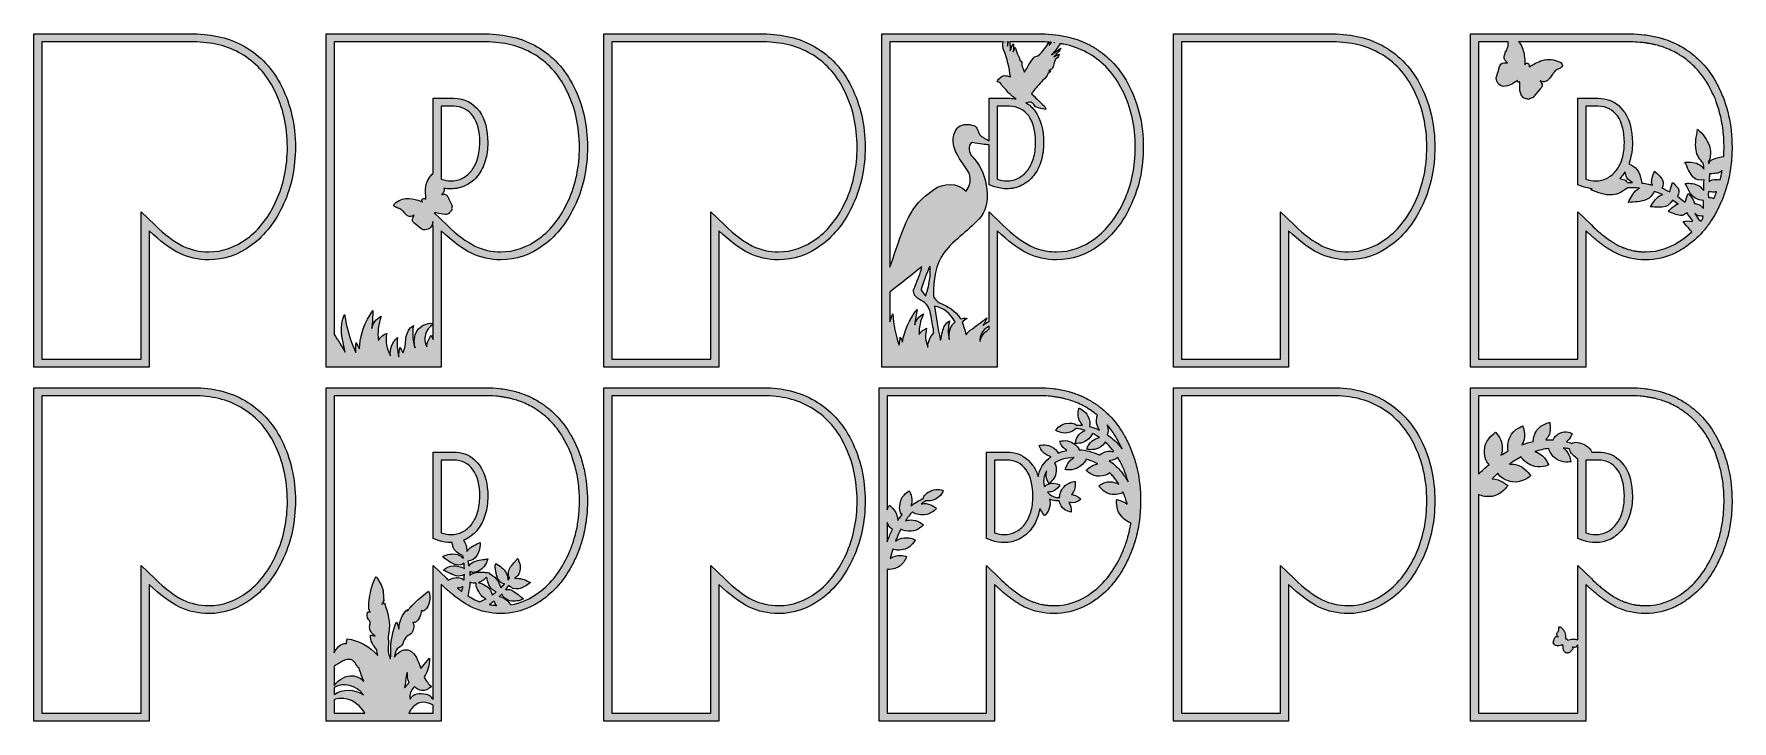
# Model space of a CAD drawing. Header units: millimetres. Extents: x 27 to 674, y -306 to -44.
import ezdxf

# ---------------------------------------------------------------- set-up
doc = ezdxf.new("R2010")
doc.units = ezdxf.units.MM
doc.header["$MEASUREMENT"] = 0
for name, color, linetype in [('Layer 1', 7, 'Continuous'), ('Layer 10', 7, 'Continuous'), ('Layer 11', 7, 'Continuous'), ('Layer 12', 7, 'Continuous'), ('Layer 2', 7, 'Continuous'), ('Layer 3', 7, 'Continuous'), ('Layer 5', 7, 'Continuous'), ('Layer 6', 7, 'Continuous'), ('Layer 7', 7, 'Continuous'), ('Layer 8', 7, 'Continuous'), ('Layer 9', 7, 'Continuous'), ('Layer4', 7, 'Continuous')]:
    doc.layers.add(name, color=color, linetype=linetype)

msp = doc.modelspace()

# ---------------------------------------------------------------- hatches: boundary and pattern name
at = {"layer": 'Layer 1'}
h = msp.add_hatch(color=1, dxfattribs=at)
h.dxf.hatch_style = 2
edge = h.paths.add_edge_path()
edge.add_spline(control_points=[(672.46, -209.8), (672.03, -207.88), (671.48, -206.01), (670.84, -204.19), (670.51, -203.28), (670.16, -202.38), (669.78, -201.5), (669.59, -201.05), (669.39, -200.61), (669.19, -200.18), (668.99, -199.74), (668.78, -199.3), (668.56, -198.87), (668.35, -198.45), (668.13, -198.03), (667.91, -197.62), (667.69, -197.21), (667.46, -196.8), (667.23, -196.41), (665.84, -194.02), (664.26, -191.87), (662.49, -189.97), (662.22, -189.69), (661.95, -189.41), (661.68, -189.14), (661.6, -189.05), (661.52, -188.98), (661.44, -188.9), (661.23, -188.69), (661.03, -188.5), (660.82, -188.3), (660.74, -188.22), (660.66, -188.15), (660.58, -188.07), (660.01, -187.55), (659.44, -187.05), (658.85, -186.58), (658.76, -186.51), (658.67, -186.44), (658.59, -186.37), (658.37, -186.19), (658.15, -186.02), (657.92, -185.86), (657.83, -185.79), (657.75, -185.72), (657.66, -185.65), (657.35, -185.43), (657.05, -185.21), (656.74, -185), (656.64, -184.93), (656.54, -184.87), (656.44, -184.8), (655.85, -184.41), (655.25, -184.02), (654.63, -183.67), (653.91, -183.25), (653.18, -182.86), (652.43, -182.49), (652.09, -182.33), (651.75, -182.17), (651.41, -182.02), (651.31, -181.98), (651.21, -181.93), (651.11, -181.89), (650.86, -181.78), (650.6, -181.67), (650.34, -181.56), (650.24, -181.52), (650.14, -181.48), (650.04, -181.44), (649.34, -181.16), (648.64, -180.91), (647.92, -180.67), (647.81, -180.64), (647.71, -180.61), (647.6, -180.57), (647.33, -180.49), (647.07, -180.41), (646.8, -180.33), (646.69, -180.3), (646.58, -180.27), (646.47, -180.24), (646.11, -180.14), (645.74, -180.04), (645.37, -179.95), (644.55, -179.75), (643.72, -179.57), (642.87, -179.42), (642.03, -179.27), (641.18, -179.14), (640.32, -179.04), (638.6, -178.84), (636.84, -178.74), (635.04, -178.74), (635.04, -178.74), (574.24, -178.74), (574.24, -178.74), (574.24, -178.74), (574.24, -273.84), (574.24, -273.84), (574.24, -273.84), (574.24, -305.74), (574.24, -305.74), (574.24, -305.74), (618.09, -305.74), (618.09, -305.74), (618.09, -305.74), (618.09, -275.26), (618.09, -275.26), (618.09, -275.26), (618.09, -253.68), (618.09, -253.68), (618.35, -253.93), (618.6, -254.17), (618.86, -254.41), (619.11, -254.65), (619.37, -254.88), (619.62, -255.11), (620.12, -255.57), (620.63, -256.02), (621.12, -256.44), (621.62, -256.87), (622.11, -257.28), (622.6, -257.67), (622.84, -257.87), (623.09, -258.06), (623.33, -258.25), (623.81, -258.62), (624.29, -258.98), (624.76, -259.32), (625.71, -260.01), (626.65, -260.62), (627.56, -261.17), (628.25, -261.58), (628.92, -261.95), (629.59, -262.29), (633.1, -263.96), (636.82, -264.79), (640.76, -264.79), (644.78, -264.79), (648.62, -263.9), (652.3, -262.11), (653.3, -261.62), (654.29, -261.06), (655.26, -260.44), (655.91, -260.03), (656.56, -259.58), (657.19, -259.11), (659.39, -257.48), (661.4, -255.56), (663.22, -253.37), (663.73, -252.74), (664.24, -252.09), (664.73, -251.41), (665.46, -250.4), (666.15, -249.34), (666.82, -248.22), (667.7, -246.74), (668.52, -245.16), (669.28, -243.49), (669.46, -243.08), (669.64, -242.66), (669.82, -242.25), (670.17, -241.42), (670.5, -240.57), (670.8, -239.72), (670.95, -239.3), (671.1, -238.87), (671.24, -238.44), (671.52, -237.58), (671.77, -236.7), (672.01, -235.82), (672.59, -233.62), (673.03, -231.35), (673.32, -229.02), (673.61, -226.69), (673.76, -224.3), (673.76, -221.85), (673.76, -217.64), (673.32, -213.63), (672.46, -209.8)], knot_values=[0, 0, 0, 0, 1, 1, 1, 2, 2, 2, 3, 3, 3, 4, 4, 4, 5, 5, 5, 6, 6, 6, 7, 7, 7, 8, 8, 8, 9, 9, 9, 10, 10, 10, 11, 11, 11, 12, 12, 12, 13, 13, 13, 14, 14, 14, 15, 15, 15, 16, 16, 16, 17, 17, 17, 18, 18, 18, 19, 19, 19, 20, 20, 20, 21, 21, 21, 22, 22, 22, 23, 23, 23, 24, 24, 24, 25, 25, 25, 26, 26, 26, 27, 27, 27, 28, 28, 28, 29, 29, 29, 30, 30, 30, 31, 31, 31, 32, 32, 32, 33, 33, 33, 34, 34, 34, 35, 35, 35, 36, 36, 36, 37, 37, 37, 38, 38, 38, 39, 39, 39, 40, 40, 40, 41, 41, 41, 42, 42, 42, 43, 43, 43, 44, 44, 44, 45, 45, 45, 46, 46, 46, 47, 47, 47, 48, 48, 48, 49, 49, 49, 50, 50, 50, 51, 51, 51, 52, 52, 52, 53, 53, 53, 54, 54, 54, 55, 55, 55, 56, 56, 56, 57, 57, 57, 58, 58, 58, 59, 59, 59, 60, 60, 60, 60], degree=3, periodic=1)
edge = h.paths.add_edge_path()
edge.add_spline(control_points=[(670.69, -223.23), (670.68, -223.68), (670.67, -224.14), (670.64, -224.59), (670.6, -225.5), (670.53, -226.39), (670.45, -227.28), (670.36, -228.17), (670.25, -229.05), (670.12, -229.92), (669.98, -230.79), (669.83, -231.65), (669.65, -232.5), (669.54, -233.07), (669.41, -233.63), (669.27, -234.19), (669.24, -234.33), (669.2, -234.47), (669.17, -234.61), (669.02, -235.16), (668.88, -235.72), (668.72, -236.27), (668.58, -236.74), (668.43, -237.2), (668.28, -237.66), (668.23, -237.81), (668.18, -237.95), (668.13, -238.09), (668.02, -238.42), (667.91, -238.74), (667.79, -239.06), (667.74, -239.22), (667.68, -239.37), (667.62, -239.53), (667.5, -239.85), (667.37, -240.17), (667.25, -240.48), (667.19, -240.62), (667.13, -240.76), (667.08, -240.9), (666.89, -241.35), (666.7, -241.79), (666.5, -242.23), (663.7, -248.41), (659.96, -253.26), (655.38, -256.66), (650.77, -260.08), (645.99, -261.74), (640.76, -261.74), (640.76, -261.74), (640.76, -261.74), (640.75, -261.74), (640.38, -261.74), (640.01, -261.73), (639.64, -261.71), (639.51, -261.71), (639.39, -261.7), (639.27, -261.69), (639.01, -261.68), (638.75, -261.66), (638.49, -261.63), (638.3, -261.61), (638.1, -261.59), (637.9, -261.57), (637.66, -261.54), (637.43, -261.51), (637.19, -261.47), (636.97, -261.43), (636.74, -261.39), (636.52, -261.35), (636.43, -261.34), (636.34, -261.32), (636.25, -261.3), (635.45, -261.14), (634.65, -260.94), (633.88, -260.7), (633.88, -260.7), (633.87, -260.7), (633.87, -260.7), (633.47, -260.57), (633.07, -260.43), (632.67, -260.28), (632.55, -260.23), (632.43, -260.19), (632.31, -260.14), (632.16, -260.09), (632.02, -260.03), (631.88, -259.97), (631.56, -259.83), (631.24, -259.7), (630.93, -259.55), (629.7, -258.93), (628.43, -258.17), (627.12, -257.26), (626.46, -256.8), (625.79, -256.31), (625.12, -255.78), (624.66, -255.42), (624.21, -255.05), (623.74, -254.67), (623.51, -254.48), (623.28, -254.28), (623.05, -254.08), (622.12, -253.28), (621.17, -252.41), (620.2, -251.48), (620.2, -251.48), (615.04, -246.52), (615.04, -246.52), (615.04, -246.52), (615.04, -253.68), (615.04, -253.68), (615.04, -253.68), (615.04, -274.76), (615.04, -274.76), (614.47, -274.55), (613.87, -274.46), (613.28, -274.48), (612.48, -274.52), (611.84, -274.83), (611.1, -274.98), (611.15, -274.86), (611.15, -274.72), (611.05, -274.57), (610.94, -274.41), (610.75, -274.34), (610.58, -274.4), (610.5, -274.43), (610.44, -274.47), (610.4, -274.53), (610.41, -274.43), (610.42, -274.33), (610.42, -274.23), (610.44, -273.53), (610.36, -272.83), (610.15, -272.13), (610.03, -271.74), (609.86, -271.38), (609.62, -271.04), (609.33, -270.64), (608.97, -270.31), (608.58, -270.01), (608.44, -269.91), (608.27, -269.84), (608.1, -269.78), (607.95, -269.73), (607.84, -269.79), (607.81, -269.94), (607.78, -270.08), (607.75, -270.22), (607.78, -270.36), (607.81, -270.52), (607.8, -270.67), (607.79, -270.82), (607.79, -270.88), (607.8, -270.95), (607.79, -271.01), (607.79, -271.05), (607.79, -271.1), (607.77, -271.15), (607.7, -271.3), (607.63, -271.45), (607.56, -271.61), (607.54, -271.65), (607.52, -271.71), (607.49, -271.75), (607.42, -271.84), (607.33, -271.92), (607.28, -272.03), (607.21, -272.19), (607.14, -272.37), (607.1, -272.55), (606.99, -272.99), (607.26, -273.34), (607.61, -273.66), (607.23, -273.54), (606.78, -273.42), (606.5, -273.64), (606.33, -273.76), (606.26, -273.96), (606.19, -274.15), (606.19, -274.15), (605.75, -275.39), (605.75, -275.39), (605.72, -275.49), (605.69, -275.59), (605.7, -275.7), (605.7, -275.76), (605.72, -275.83), (605.75, -275.89), (605.76, -275.94), (605.78, -276), (605.8, -276.05), (606.13, -276.99), (606.96, -277.22), (607.85, -277.08), (608.18, -277.03), (608.5, -276.92), (608.81, -276.8), (608.91, -276.76), (609.04, -276.66), (609.18, -276.64), (609.15, -276.68), (609.14, -276.73), (609.15, -276.79), (609.16, -276.87), (609.21, -276.94), (609.3, -276.95), (609.33, -276.96), (609.36, -276.96), (609.39, -276.96), (609.41, -276.96), (609.43, -276.95), (609.45, -276.94), (609.47, -276.93), (609.48, -276.92), (609.5, -276.91), (609.54, -277.12), (609.51, -277.39), (609.5, -277.52), (609.49, -277.99), (609.51, -278.49), (609.73, -278.95), (609.82, -279.15), (609.96, -279.37), (610.15, -279.51), (610.36, -279.68), (610.63, -279.72), (610.86, -279.87), (611, -279.96), (611.03, -279.81), (611.14, -279.79), (611.27, -279.75), (611.42, -279.82), (611.55, -279.79), (611.62, -279.78), (611.67, -279.73), (611.72, -279.69), (612.09, -279.36), (612.46, -279.04), (612.83, -278.71), (612.97, -278.59), (613.12, -278.46), (613.16, -278.28), (613.21, -278.01), (613.04, -277.73), (612.87, -277.48), (612.95, -277.6), (613.38, -277.74), (613.53, -277.76), (613.74, -277.8), (613.95, -277.75), (614.11, -277.63), (614.32, -277.49), (614.55, -277.35), (614.7, -277.14), (614.77, -277.05), (614.85, -276.98), (614.93, -276.9), (614.96, -276.87), (615, -276.83), (615.04, -276.8), (615.04, -276.8), (615.04, -302.69), (615.04, -302.69), (615.04, -302.69), (577.29, -302.69), (577.29, -302.69), (577.29, -302.69), (577.29, -273.87), (577.29, -273.87), (577.29, -273.87), (577.29, -219.44), (577.29, -219.44), (578.54, -220.1), (580.42, -220.4), (582.46, -220.14), (585.94, -219.71), (588.35, -216.03), (588.35, -216.03), (588.35, -216.03), (585.61, -213.5), (582.45, -213.44), (583.18, -212.71), (583.92, -212), (584.67, -211.32), (585.24, -212.81), (587.47, -214.18), (590.29, -214.63), (593.75, -215.19), (597.09, -212.32), (597.09, -212.32), (597.09, -212.32), (594.82, -208.55), (591.36, -208), (590.54, -207.87), (589.74, -207.83), (589, -207.86), (589.66, -207.4), (590.33, -206.95), (591.02, -206.53), (591.84, -206.03), (592.69, -205.56), (593.55, -205.13), (594.1, -206.29), (595.62, -207.57), (597.63, -208.42), (600.54, -209.66), (603.95, -208.18), (603.95, -208.18), (603.95, -208.18), (602.65, -204.69), (599.75, -203.46), (599.39, -203.3), (599.03, -203.17), (598.67, -203.06), (600.43, -202.51), (602.22, -202.11), (604.04, -201.89), (604.1, -203.06), (605.18, -204.65), (606.89, -205.91), (609.14, -207.58), (612.42, -206.95), (612.42, -206.95), (612.42, -206.95), (612.07, -203.63), (609.82, -201.96), (609.72, -201.89), (609.62, -201.82), (609.53, -201.75), (610.6, -201.84), (610.9, -201.84), (611.95, -202.09), (612, -203.53), (613.98, -205.23), (615.04, -205.96), (615.04, -205.96), (615.04, -206.31), (615.04, -206.31), (615.04, -206.31), (615.04, -234.05), (615.04, -234.05), (615.04, -234.05), (615.04, -236.22), (615.04, -236.22), (615.04, -236.22), (617.1, -236.93), (617.1, -236.93), (618.71, -237.48), (620.27, -237.76), (621.73, -237.76), (623.81, -237.76), (625.77, -237.3), (627.56, -236.38), (629.32, -235.49), (630.84, -234.22), (632.09, -232.62), (633.29, -231.07), (634.23, -229.19), (634.88, -227.02), (635.5, -224.94), (635.82, -222.63), (635.82, -220.18), (635.82, -215.45), (634.84, -211.58), (632.92, -208.66), (632.98, -208.64), (630.73, -206.04), (630.66, -206.05), (628.54, -204.22), (625.88, -203.26), (622.83, -203.26), (622.83, -203.26), (620.36, -203.26), (620.36, -203.26), (619.88, -202.35), (619.16, -201.37), (618.1, -200.74), (615.93, -199.45), (613.67, -199.15), (612.74, -199.97), (612.09, -199.74), (611.42, -199.54), (610.75, -199.36), (612.32, -198.28), (612.94, -196.18), (612.94, -196.18), (612.94, -196.18), (610.47, -195.03), (608.48, -195.93), (606.97, -196.61), (605.9, -197.68), (605.67, -198.61), (604.73, -198.57), (603.79, -198.57), (602.85, -198.62), (603.12, -198.31), (603.38, -197.97), (603.62, -197.6), (605.16, -195.26), (604.35, -192.01), (604.35, -192.01), (604.35, -192.01), (601.05, -192.55), (599.51, -194.89), (598.48, -196.46), (597.99, -198.11), (598.13, -199.25), (596.67, -199.56), (595.22, -199.97), (593.79, -200.47), (593.94, -200.2), (594.08, -199.92), (594.22, -199.63), (595.51, -196.75), (594.11, -193.31), (594.11, -193.31), (594.11, -193.31), (590.59, -194.53), (589.29, -197.41), (588.34, -199.52), (588.12, -201.61), (588.6, -202.81), (587.65, -203.34), (586.72, -203.9), (585.81, -204.5), (586.02, -203.86), (586.19, -203.17), (586.28, -202.43), (586.74, -198.96), (583.78, -195.7), (583.78, -195.7), (583.78, -195.7), (580.08, -198.08), (579.62, -201.56), (579.24, -204.45), (579.96, -207.02), (581.27, -207.94), (579.88, -209.12), (578.55, -210.38), (577.29, -211.69), (577.29, -211.69), (577.29, -181.78), (577.29, -181.78), (577.29, -181.78), (635.04, -181.78), (635.04, -181.78), (636.28, -181.78), (637.5, -181.84), (638.7, -181.94), (639.12, -181.98), (639.54, -182.02), (639.95, -182.07), (640.49, -182.13), (641.02, -182.21), (641.55, -182.29), (641.68, -182.31), (641.81, -182.33), (641.94, -182.35), (642.46, -182.44), (642.98, -182.54), (643.5, -182.64), (643.69, -182.69), (643.88, -182.73), (644.07, -182.78), (644.26, -182.82), (644.46, -182.86), (644.65, -182.91), (645.02, -183), (645.39, -183.1), (645.76, -183.2), (646.5, -183.41), (647.23, -183.65), (647.95, -183.9), (649.74, -184.55), (651.46, -185.35), (653.1, -186.3), (653.75, -186.68), (654.39, -187.08), (655.01, -187.51), (655.95, -188.16), (656.86, -188.86), (657.74, -189.62), (658.03, -189.87), (658.32, -190.13), (658.6, -190.39), (659.17, -190.92), (659.72, -191.47), (660.26, -192.05), (660.53, -192.34), (660.79, -192.63), (661.05, -192.94), (661.83, -193.84), (662.57, -194.81), (663.27, -195.84), (663.74, -196.52), (664.18, -197.23), (664.61, -197.96), (664.66, -198.05), (664.71, -198.14), (664.76, -198.22), (666.31, -201.31), (667.15, -202.58), (668.11, -205.69), (668.8, -207.69), (669.36, -209.74), (669.77, -211.86), (670.22, -214.15), (670.51, -216.5), (670.63, -218.92), (670.69, -219.88), (670.71, -220.86), (670.71, -221.85), (670.71, -222.31), (670.71, -222.77), (670.69, -223.23)], knot_values=[0, 0, 0, 0, 1, 1, 1, 2, 2, 2, 3, 3, 3, 4, 4, 4, 5, 5, 5, 6, 6, 6, 7, 7, 7, 8, 8, 8, 9, 9, 9, 10, 10, 10, 11, 11, 11, 12, 12, 12, 13, 13, 13, 14, 14, 14, 15, 15, 15, 16, 16, 16, 17, 17, 17, 18, 18, 18, 19, 19, 19, 20, 20, 20, 21, 21, 21, 22, 22, 22, 23, 23, 23, 24, 24, 24, 25, 25, 25, 26, 26, 26, 27, 27, 27, 28, 28, 28, 29, 29, 29, 30, 30, 30, 31, 31, 31, 32, 32, 32, 33, 33, 33, 34, 34, 34, 35, 35, 35, 36, 36, 36, 37, 37, 37, 38, 38, 38, 39, 39, 39, 40, 40, 40, 41, 41, 41, 42, 42, 42, 43, 43, 43, 44, 44, 44, 45, 45, 45, 46, 46, 46, 47, 47, 47, 48, 48, 48, 49, 49, 49, 50, 50, 50, 51, 51, 51, 52, 52, 52, 53, 53, 53, 54, 54, 54, 55, 55, 55, 56, 56, 56, 57, 57, 57, 58, 58, 58, 59, 59, 59, 60, 60, 60, 61, 61, 61, 62, 62, 62, 63, 63, 63, 64, 64, 64, 65, 65, 65, 66, 66, 66, 67, 67, 67, 68, 68, 68, 69, 69, 69, 70, 70, 70, 71, 71, 71, 72, 72, 72, 73, 73, 73, 74, 74, 74, 75, 75, 75, 76, 76, 76, 77, 77, 77, 78, 78, 78, 79, 79, 79, 80, 80, 80, 81, 81, 81, 82, 82, 82, 83, 83, 83, 84, 84, 84, 85, 85, 85, 86, 86, 86, 87, 87, 87, 88, 88, 88, 89, 89, 89, 90, 90, 90, 91, 91, 91, 92, 92, 92, 93, 93, 93, 94, 94, 94, 95, 95, 95, 96, 96, 96, 97, 97, 97, 98, 98, 98, 99, 99, 99, 100, 100, 100, 101, 101, 101, 102, 102, 102, 103, 103, 103, 104, 104, 104, 105, 105, 105, 106, 106, 106, 107, 107, 107, 108, 108, 108, 109, 109, 109, 110, 110, 110, 111, 111, 111, 112, 112, 112, 113, 113, 113, 114, 114, 114, 115, 115, 115, 116, 116, 116, 117, 117, 117, 118, 118, 118, 119, 119, 119, 120, 120, 120, 121, 121, 121, 122, 122, 122, 123, 123, 123, 124, 124, 124, 125, 125, 125, 126, 126, 126, 127, 127, 127, 128, 128, 128, 129, 129, 129, 130, 130, 130, 131, 131, 131, 132, 132, 132, 133, 133, 133, 134, 134, 134, 135, 135, 135, 136, 136, 136, 137, 137, 137, 138, 138, 138, 139, 139, 139, 140, 140, 140, 141, 141, 141, 142, 142, 142, 143, 143, 143, 144, 144, 144, 145, 145, 145, 146, 146, 146, 147, 147, 147, 148, 148, 148, 149, 149, 149, 150, 150, 150, 151, 151, 151, 152, 152, 152, 153, 153, 153, 154, 154, 154, 155, 155, 155, 156, 156, 156, 157, 157, 157, 158, 158, 158, 159, 159, 159, 160, 160, 160, 161, 161, 161, 162, 162, 162, 163, 163, 163, 164, 164, 164, 165, 165, 165, 166, 166, 166, 167, 167, 167, 168, 168, 168, 169, 169, 169, 170, 170, 170, 171, 171, 171, 172, 172, 172, 172], degree=3, periodic=1)
edge = h.paths.add_edge_path()
edge.add_spline(control_points=[(618.09, -234.05), (618.09, -234.05), (618.09, -206.31), (618.09, -206.31), (618.09, -206.31), (622.83, -206.31), (622.83, -206.31), (625.95, -206.31), (628.39, -207.53), (630.14, -209.98), (631.89, -212.43), (632.77, -215.83), (632.77, -220.18), (632.77, -222.35), (632.5, -224.34), (631.96, -226.15), (631.42, -227.96), (630.66, -229.49), (629.68, -230.75), (628.71, -232), (627.54, -232.97), (626.18, -233.67), (624.81, -234.37), (623.33, -234.71), (621.73, -234.71), (620.6, -234.71), (619.39, -234.49), (618.09, -234.05)], knot_values=[0, 0, 0, 0, 1, 1, 1, 2, 2, 2, 3, 3, 3, 4, 4, 4, 5, 5, 5, 6, 6, 6, 7, 7, 7, 8, 8, 8, 9, 9, 9, 9], degree=3, periodic=1)
at = {"layer": 'Layer 10'}
h = msp.add_hatch(color=2, dxfattribs=at)
h.dxf.hatch_style = 2
edge = h.paths.add_edge_path()
edge.add_spline(control_points=[(338.56, -64.11), (336.87, -60.71), (334.85, -57.75), (332.49, -55.21), (330.12, -52.68), (327.51, -50.57), (324.63, -48.9), (321.75, -47.23), (318.66, -45.99), (315.37, -45.19), (312.08, -44.38), (308.64, -43.97), (305.04, -43.97), (305.04, -43.97), (244.24, -43.97), (244.24, -43.97), (244.24, -43.97), (244.24, -170.97), (244.24, -170.97), (244.24, -170.97), (288.09, -170.97), (288.09, -170.97), (288.09, -170.97), (288.09, -118.92), (288.09, -118.92), (292.2, -122.87), (296.03, -125.74), (299.58, -127.53), (303.09, -129.19), (306.82, -130.03), (310.76, -130.03), (316.6, -130.03), (322.08, -128.14), (327.19, -124.35), (332.21, -120.62), (336.24, -115.41), (339.27, -108.73), (342.26, -102.15), (343.76, -94.94), (343.76, -87.09), (343.76, -78.68), (342.02, -71.02), (338.56, -64.11)], knot_values=[0, 0, 0, 0, 1, 1, 1, 2, 2, 2, 3, 3, 3, 4, 4, 4, 5, 5, 5, 6, 6, 6, 7, 7, 7, 8, 8, 8, 9, 9, 9, 10, 10, 10, 11, 11, 11, 12, 12, 12, 13, 13, 13, 14, 14, 14, 14], degree=3, periodic=1)
edge = h.paths.add_edge_path()
edge.add_spline(control_points=[(336.5, -107.47), (333.7, -113.65), (329.95, -118.5), (325.38, -121.9), (320.76, -125.32), (315.98, -126.98), (310.76, -126.98), (307.3, -126.98), (304, -126.24), (300.92, -124.79), (297.67, -123.15), (294.06, -120.43), (290.2, -116.72), (290.2, -116.72), (285.04, -111.76), (285.04, -111.76), (285.04, -111.76), (285.04, -118.92), (285.04, -118.92), (285.04, -118.92), (285.04, -167.93), (285.04, -167.93), (285.04, -167.93), (247.29, -167.93), (247.29, -167.93), (247.29, -167.93), (247.29, -47.02), (247.29, -47.02), (247.29, -47.02), (305.04, -47.02), (305.04, -47.02), (308.37, -47.02), (311.6, -47.4), (314.64, -48.15), (317.64, -48.88), (320.48, -50.02), (323.1, -51.54), (325.7, -53.05), (328.11, -54.98), (330.26, -57.29), (332.4, -59.6), (334.28, -62.35), (335.84, -65.48), (339.07, -71.92), (340.71, -79.19), (340.71, -87.09), (340.71, -94.47), (339.29, -101.32), (336.5, -107.47)], knot_values=[0, 0, 0, 0, 1, 1, 1, 2, 2, 2, 3, 3, 3, 4, 4, 4, 5, 5, 5, 6, 6, 6, 7, 7, 7, 8, 8, 8, 9, 9, 9, 10, 10, 10, 11, 11, 11, 12, 12, 12, 13, 13, 13, 14, 14, 14, 15, 15, 15, 16, 16, 16, 16], degree=3, periodic=1)
at = {"layer": 'Layer 11'}
h = msp.add_hatch(color=1, dxfattribs=at)
h.dxf.hatch_style = 2
edge = h.paths.add_edge_path()
edge.add_spline(control_points=[(232.87, -64.11), (231.19, -60.71), (229.16, -57.75), (226.8, -55.21), (224.44, -52.68), (221.82, -50.57), (218.94, -48.9), (216.06, -47.23), (212.98, -45.99), (209.68, -45.19), (206.39, -44.38), (202.95, -43.97), (199.36, -43.97), (199.36, -43.97), (138.56, -43.97), (138.56, -43.97), (138.56, -43.97), (138.56, -170.97), (138.56, -170.97), (138.56, -170.97), (182.4, -170.97), (182.4, -170.97), (182.4, -170.97), (182.4, -118.92), (182.4, -118.92), (186.52, -122.87), (190.35, -125.74), (193.9, -127.53), (197.41, -129.19), (201.13, -130.03), (205.07, -130.03), (210.92, -130.03), (216.4, -128.14), (221.51, -124.35), (226.53, -120.62), (230.56, -115.41), (233.59, -108.73), (236.58, -102.15), (238.07, -94.94), (238.07, -87.09), (238.07, -78.68), (236.34, -71.02), (232.87, -64.11)], knot_values=[0, 0, 0, 0, 1, 1, 1, 2, 2, 2, 3, 3, 3, 4, 4, 4, 5, 5, 5, 6, 6, 6, 7, 7, 7, 8, 8, 8, 9, 9, 9, 10, 10, 10, 11, 11, 11, 12, 12, 12, 13, 13, 13, 14, 14, 14, 14], degree=3, periodic=1)
edge = h.paths.add_edge_path()
edge.add_spline(control_points=[(179.36, -160.38), (179.13, -159.86), (178.87, -159.35), (178.57, -158.86), (177.59, -160.11), (177, -161.59), (176.88, -163.11), (175.19, -160.26), (176.35, -156.4), (179.36, -154.6), (179.36, -154.6), (179.36, -160.38), (179.36, -160.38)], knot_values=[0, 0, 0, 0, 1, 1, 1, 2, 2, 2, 3, 3, 3, 4, 4, 4, 4], degree=3, periodic=1)
edge = h.paths.add_edge_path()
edge.add_spline(control_points=[(230.81, -107.47), (228.01, -113.65), (224.27, -118.5), (219.69, -121.9), (215.08, -125.32), (210.3, -126.98), (205.07, -126.98), (201.62, -126.98), (198.31, -126.24), (195.24, -124.79), (191.98, -123.15), (188.37, -120.43), (184.51, -116.72), (184.51, -116.72), (179.68, -112.08), (179.68, -112.08), (179.7, -112.03), (182.92, -112.85), (183.96, -112.76), (184.43, -112.72), (184.94, -112.6), (185.32, -112.32), (185.76, -112.01), (185.98, -111.5), (186.39, -111.15), (186.64, -110.93), (186.37, -110.76), (186.36, -110.52), (186.36, -110.21), (186.57, -109.97), (186.57, -109.67), (186.57, -109.51), (186.51, -109.37), (186.44, -109.23), (185.96, -108.22), (185.47, -107.22), (184.99, -106.21), (184.8, -105.83), (184.61, -105.43), (184.25, -105.21), (183.73, -104.89), (183.06, -105.03), (182.47, -105.19), (182.75, -105.11), (183.25, -104.33), (183.37, -104.05), (183.55, -103.63), (183.54, -103.18), (183.39, -102.75), (183.38, -102.74), (183.38, -102.72), (183.37, -102.71), (184.29, -102.9), (185.18, -103), (186.04, -103), (188.12, -103), (190.09, -102.54), (191.87, -101.62), (193.63, -100.73), (195.15, -99.46), (196.4, -97.86), (197.6, -96.31), (198.54, -94.43), (199.19, -92.26), (199.81, -90.18), (200.13, -87.87), (200.13, -85.41), (200.13, -80.44), (199.05, -76.42), (196.93, -73.45), (194.61, -70.21), (191.23, -68.5), (187.14, -68.5), (187.14, -68.5), (182.4, -68.5), (182.4, -68.5), (182.4, -68.5), (179.36, -68.5), (179.36, -68.5), (179.36, -68.5), (179.36, -71.55), (179.36, -71.55), (179.36, -71.55), (179.36, -97.09), (179.36, -97.09), (177.87, -98.35), (176.9, -100.12), (176.54, -102.03), (176.22, -103.7), (176.56, -105.26), (176.51, -106.9), (176.28, -106.69), (175.99, -106.59), (175.65, -106.67), (175.27, -106.77), (175.02, -107.12), (175.06, -107.51), (175.08, -107.69), (175.15, -107.84), (175.25, -107.97), (175.05, -107.87), (174.84, -107.78), (174.63, -107.69), (173.21, -107.12), (171.74, -106.74), (170.21, -106.64), (169.36, -106.58), (168.53, -106.65), (167.72, -106.89), (166.77, -107.17), (165.92, -107.66), (165.12, -108.24), (164.84, -108.44), (164.62, -108.74), (164.42, -109.03), (164.23, -109.3), (164.31, -109.58), (164.59, -109.75), (164.86, -109.91), (165.15, -110.1), (165.45, -110.15), (165.8, -110.2), (166.09, -110.35), (166.4, -110.48), (166.52, -110.53), (166.65, -110.56), (166.78, -110.61), (166.87, -110.65), (166.97, -110.7), (167.05, -110.76), (167.33, -111.02), (167.61, -111.28), (167.89, -111.55), (167.98, -111.63), (168.08, -111.7), (168.15, -111.8), (168.31, -112.01), (168.43, -112.26), (168.62, -112.44), (168.92, -112.73), (169.24, -112.99), (169.59, -113.22), (170.45, -113.78), (171.29, -113.5), (172.12, -113.02), (171.69, -113.71), (171.24, -114.54), (171.53, -115.3), (171.7, -115.72), (172.07, -116.03), (172.43, -116.31), (172.43, -116.31), (174.77, -118.17), (174.77, -118.17), (174.95, -118.32), (175.14, -118.47), (175.37, -118.53), (175.5, -118.57), (175.64, -118.57), (175.78, -118.57), (175.9, -118.58), (176.02, -118.58), (176.13, -118.58), (178.13, -118.63), (179.01, -117.23), (179.21, -115.42), (179.27, -117.06), (179.36, -118.92), (179.36, -118.92), (179.36, -118.92), (179.36, -154.3), (179.36, -154.3), (176.99, -153.88), (174.46, -155.16), (173.25, -157.02), (171.98, -158.97), (171.94, -161.38), (172.46, -163.59), (171.51, -160.85), (171.29, -157.92), (171.82, -155.1), (169.96, -156.05), (169.25, -158.07), (168.99, -159.93), (168.74, -161.8), (168.77, -163.76), (167.8, -165.43), (167.47, -164.74), (167.14, -164.04), (166.8, -163.35), (166.4, -164.49), (166.23, -165.7), (166.28, -166.9), (166.25, -166.93), (166.26, -166.92), (166.23, -166.94), (165.63, -164.54), (165.45, -162.06), (165.71, -159.61), (163.72, -161.46), (162.73, -164.09), (163.06, -166.61), (161.62, -163.97), (161.12, -160.95), (161.64, -158.06), (160.25, -158.55), (159.1, -159.53), (158.51, -160.74), (158.04, -157.63), (158.42, -154.43), (159.6, -151.48), (157.61, -152.41), (156.23, -154.26), (156.03, -156.22), (156.16, -153.9), (156.3, -151.59), (156.43, -149.27), (153.25, -153.64), (151.45, -158.77), (151.27, -163.95), (150.84, -163.15), (150.42, -162.34), (149.99, -161.54), (149.95, -162.79), (149.91, -164.04), (149.88, -165.28), (147.72, -160.67), (146.29, -155.8), (145.63, -150.86), (143.47, -155.33), (144.66, -160.45), (145.88, -165.19), (144.54, -162.9), (143.11, -160.65), (141.6, -158.44), (141.6, -158.44), (141.6, -47.02), (141.6, -47.02), (141.6, -47.02), (199.36, -47.02), (199.36, -47.02), (202.69, -47.02), (205.92, -47.4), (208.96, -48.15), (211.95, -48.88), (214.8, -50.02), (217.41, -51.54), (220.02, -53.05), (222.42, -54.98), (224.57, -57.29), (226.72, -59.6), (228.6, -62.35), (230.15, -65.48), (233.38, -71.92), (235.02, -79.19), (235.02, -87.09), (235.02, -94.47), (233.61, -101.32), (230.81, -107.47)], knot_values=[0, 0, 0, 0, 1, 1, 1, 2, 2, 2, 3, 3, 3, 4, 4, 4, 5, 5, 5, 6, 6, 6, 7, 7, 7, 8, 8, 8, 9, 9, 9, 10, 10, 10, 11, 11, 11, 12, 12, 12, 13, 13, 13, 14, 14, 14, 15, 15, 15, 16, 16, 16, 17, 17, 17, 18, 18, 18, 19, 19, 19, 20, 20, 20, 21, 21, 21, 22, 22, 22, 23, 23, 23, 24, 24, 24, 25, 25, 25, 26, 26, 26, 27, 27, 27, 28, 28, 28, 29, 29, 29, 30, 30, 30, 31, 31, 31, 32, 32, 32, 33, 33, 33, 34, 34, 34, 35, 35, 35, 36, 36, 36, 37, 37, 37, 38, 38, 38, 39, 39, 39, 40, 40, 40, 41, 41, 41, 42, 42, 42, 43, 43, 43, 44, 44, 44, 45, 45, 45, 46, 46, 46, 47, 47, 47, 48, 48, 48, 49, 49, 49, 50, 50, 50, 51, 51, 51, 52, 52, 52, 53, 53, 53, 54, 54, 54, 55, 55, 55, 56, 56, 56, 57, 57, 57, 58, 58, 58, 59, 59, 59, 60, 60, 60, 61, 61, 61, 62, 62, 62, 63, 63, 63, 64, 64, 64, 65, 65, 65, 66, 66, 66, 67, 67, 67, 68, 68, 68, 69, 69, 69, 70, 70, 70, 71, 71, 71, 72, 72, 72, 73, 73, 73, 74, 74, 74, 75, 75, 75, 76, 76, 76, 77, 77, 77, 78, 78, 78, 79, 79, 79, 80, 80, 80, 81, 81, 81, 82, 82, 82, 83, 83, 83, 84, 84, 84, 85, 85, 85, 86, 86, 86, 86], degree=3, periodic=1)
edge = h.paths.add_edge_path()
edge.add_spline(control_points=[(182.4, -99.28), (182.4, -99.28), (182.4, -71.55), (182.4, -71.55), (182.4, -71.55), (187.14, -71.55), (187.14, -71.55), (190.26, -71.55), (192.7, -72.77), (194.45, -75.22), (196.21, -77.67), (197.08, -81.07), (197.08, -85.41), (197.08, -87.59), (196.81, -89.58), (196.27, -91.39), (195.73, -93.2), (194.97, -94.73), (194, -95.98), (193.02, -97.24), (191.85, -98.21), (190.49, -98.91), (189.13, -99.61), (187.64, -99.95), (186.04, -99.95), (184.91, -99.95), (183.7, -99.73), (182.4, -99.28)], knot_values=[0, 0, 0, 0, 1, 1, 1, 2, 2, 2, 3, 3, 3, 4, 4, 4, 5, 5, 5, 6, 6, 6, 7, 7, 7, 8, 8, 8, 9, 9, 9, 9], degree=3, periodic=1)
at = {"layer": 'Layer 12'}
h = msp.add_hatch(color=2, dxfattribs=at)
h.dxf.hatch_style = 2
edge = h.paths.add_edge_path()
edge.add_spline(control_points=[(121.69, -64.11), (120.01, -60.71), (117.98, -57.75), (115.62, -55.21), (113.26, -52.68), (110.64, -50.57), (107.76, -48.9), (104.88, -47.23), (101.8, -45.99), (98.5, -45.19), (95.21, -44.38), (91.77, -43.97), (88.18, -43.97), (88.18, -43.97), (27.38, -43.97), (27.38, -43.97), (27.38, -43.97), (27.38, -170.97), (27.38, -170.97), (27.38, -170.97), (71.22, -170.97), (71.22, -170.97), (71.22, -170.97), (71.22, -118.92), (71.22, -118.92), (75.34, -122.87), (79.17, -125.74), (82.72, -127.53), (86.23, -129.19), (89.95, -130.03), (93.89, -130.03), (99.74, -130.03), (105.22, -128.14), (110.33, -124.35), (115.35, -120.62), (119.38, -115.41), (122.41, -108.73), (125.4, -102.15), (126.89, -94.94), (126.89, -87.09), (126.89, -78.68), (125.16, -71.02), (121.69, -64.11)], knot_values=[0, 0, 0, 0, 1, 1, 1, 2, 2, 2, 3, 3, 3, 4, 4, 4, 5, 5, 5, 6, 6, 6, 7, 7, 7, 8, 8, 8, 9, 9, 9, 10, 10, 10, 11, 11, 11, 12, 12, 12, 13, 13, 13, 14, 14, 14, 14], degree=3, periodic=1)
edge = h.paths.add_edge_path()
edge.add_spline(control_points=[(119.63, -107.47), (116.83, -113.65), (113.09, -118.5), (108.51, -121.9), (103.9, -125.32), (99.12, -126.98), (93.89, -126.98), (90.44, -126.98), (87.13, -126.24), (84.06, -124.79), (80.8, -123.15), (77.19, -120.43), (73.33, -116.72), (73.33, -116.72), (68.18, -111.76), (68.18, -111.76), (68.18, -111.76), (68.18, -118.92), (68.18, -118.92), (68.18, -118.92), (68.18, -167.93), (68.18, -167.93), (68.18, -167.93), (30.42, -167.93), (30.42, -167.93), (30.42, -167.93), (30.42, -47.02), (30.42, -47.02), (30.42, -47.02), (88.18, -47.02), (88.18, -47.02), (91.51, -47.02), (94.74, -47.4), (97.78, -48.15), (100.77, -48.88), (103.62, -50.02), (106.23, -51.54), (108.84, -53.05), (111.24, -54.98), (113.39, -57.29), (115.54, -59.6), (117.42, -62.35), (118.97, -65.48), (122.2, -71.92), (123.84, -79.19), (123.84, -87.09), (123.84, -94.47), (122.43, -101.32), (119.63, -107.47)], knot_values=[0, 0, 0, 0, 1, 1, 1, 2, 2, 2, 3, 3, 3, 4, 4, 4, 5, 5, 5, 6, 6, 6, 7, 7, 7, 8, 8, 8, 9, 9, 9, 10, 10, 10, 11, 11, 11, 12, 12, 12, 13, 13, 13, 14, 14, 14, 15, 15, 15, 16, 16, 16, 16], degree=3, periodic=1)
at = {"layer": 'Layer 2'}
h = msp.add_hatch(color=2, dxfattribs=at)
h.dxf.hatch_style = 2
edge = h.paths.add_edge_path()
edge.add_spline(control_points=[(555.42, -198.87), (553.74, -195.48), (551.71, -192.51), (549.35, -189.97), (546.99, -187.44), (544.37, -185.34), (541.49, -183.67), (538.61, -181.99), (535.53, -180.76), (532.23, -179.95), (528.94, -179.14), (525.5, -178.74), (521.91, -178.74), (521.91, -178.74), (461.11, -178.74), (461.11, -178.74), (461.11, -178.74), (461.11, -305.74), (461.11, -305.74), (461.11, -305.74), (504.95, -305.74), (504.95, -305.74), (504.95, -305.74), (504.95, -253.68), (504.95, -253.68), (509.07, -257.64), (512.9, -260.5), (516.45, -262.29), (519.96, -263.96), (523.68, -264.79), (527.62, -264.79), (533.47, -264.79), (538.95, -262.9), (544.06, -259.11), (549.08, -255.38), (553.11, -250.17), (556.14, -243.49), (559.13, -236.92), (560.62, -229.7), (560.62, -221.85), (560.62, -213.44), (558.89, -205.78), (555.42, -198.87)], knot_values=[0, 0, 0, 0, 1, 1, 1, 2, 2, 2, 3, 3, 3, 4, 4, 4, 5, 5, 5, 6, 6, 6, 7, 7, 7, 8, 8, 8, 9, 9, 9, 10, 10, 10, 11, 11, 11, 12, 12, 12, 13, 13, 13, 14, 14, 14, 14], degree=3, periodic=1)
edge = h.paths.add_edge_path()
edge.add_spline(control_points=[(553.36, -242.23), (550.56, -248.41), (546.82, -253.26), (542.24, -256.66), (537.63, -260.08), (532.85, -261.74), (527.62, -261.74), (524.17, -261.74), (520.86, -261.01), (517.79, -259.55), (514.53, -257.91), (510.92, -255.2), (507.06, -251.48), (507.06, -251.48), (501.91, -246.52), (501.91, -246.52), (501.91, -246.52), (501.91, -253.68), (501.91, -253.68), (501.91, -253.68), (501.91, -302.69), (501.91, -302.69), (501.91, -302.69), (464.15, -302.69), (464.15, -302.69), (464.15, -302.69), (464.15, -181.78), (464.15, -181.78), (464.15, -181.78), (521.91, -181.78), (521.91, -181.78), (525.24, -181.78), (528.47, -182.16), (531.51, -182.91), (534.5, -183.64), (537.34, -184.78), (539.96, -186.3), (542.57, -187.81), (544.97, -189.75), (547.12, -192.05), (549.27, -194.36), (551.15, -197.11), (552.7, -200.24), (555.93, -206.69), (557.57, -213.96), (557.57, -221.85), (557.57, -229.23), (556.16, -236.08), (553.36, -242.23)], knot_values=[0, 0, 0, 0, 1, 1, 1, 2, 2, 2, 3, 3, 3, 4, 4, 4, 5, 5, 5, 6, 6, 6, 7, 7, 7, 8, 8, 8, 9, 9, 9, 10, 10, 10, 11, 11, 11, 12, 12, 12, 13, 13, 13, 14, 14, 14, 15, 15, 15, 16, 16, 16, 16], degree=3, periodic=1)
at = {"layer": 'Layer 3'}
h = msp.add_hatch(color=1, dxfattribs=at)
h.dxf.hatch_style = 2
edge = h.paths.add_edge_path()
edge.add_spline(control_points=[(447.33, -209.8), (446.9, -207.88), (446.36, -206.01), (445.71, -204.19), (445.38, -203.28), (445.03, -202.38), (444.65, -201.5), (444.46, -201.05), (444.27, -200.61), (444.06, -200.18), (443.86, -199.74), (443.65, -199.3), (443.43, -198.87), (443.22, -198.45), (443.01, -198.03), (442.78, -197.62), (442.56, -197.21), (442.34, -196.8), (442.1, -196.41), (440.71, -194.02), (439.13, -191.87), (437.36, -189.97), (437.09, -189.69), (436.82, -189.41), (436.55, -189.14), (436.47, -189.05), (436.39, -188.98), (436.31, -188.9), (436.11, -188.69), (435.9, -188.5), (435.69, -188.3), (435.61, -188.22), (435.53, -188.15), (435.45, -188.07), (434.89, -187.55), (434.31, -187.05), (433.72, -186.58), (433.63, -186.51), (433.55, -186.44), (433.46, -186.37), (433.24, -186.19), (433.02, -186.02), (432.8, -185.86), (432.71, -185.79), (432.62, -185.72), (432.53, -185.65), (432.23, -185.43), (431.92, -185.21), (431.61, -185), (431.51, -184.93), (431.41, -184.87), (431.31, -184.8), (430.72, -184.41), (430.12, -184.02), (429.5, -183.67), (428.78, -183.25), (428.05, -182.86), (427.3, -182.49), (426.97, -182.33), (426.63, -182.17), (426.29, -182.02), (426.18, -181.98), (426.08, -181.93), (425.98, -181.89), (425.73, -181.78), (425.47, -181.67), (425.22, -181.56), (425.11, -181.52), (425.01, -181.48), (424.91, -181.44), (424.21, -181.16), (423.51, -180.91), (422.79, -180.67), (422.69, -180.64), (422.58, -180.61), (422.47, -180.57), (422.21, -180.49), (421.94, -180.41), (421.67, -180.33), (421.56, -180.3), (421.45, -180.27), (421.35, -180.24), (420.98, -180.14), (420.61, -180.04), (420.24, -179.95), (419.42, -179.75), (418.59, -179.57), (417.75, -179.42), (416.9, -179.27), (416.05, -179.14), (415.19, -179.04), (413.47, -178.84), (411.71, -178.74), (409.92, -178.74), (409.92, -178.74), (349.12, -178.74), (349.12, -178.74), (349.12, -178.74), (349.12, -273.84), (349.12, -273.84), (349.12, -273.84), (349.12, -305.74), (349.12, -305.74), (349.12, -305.74), (392.96, -305.74), (392.96, -305.74), (392.96, -305.74), (392.96, -275.26), (392.96, -275.26), (392.96, -275.26), (392.96, -253.68), (392.96, -253.68), (393.22, -253.93), (393.47, -254.17), (393.73, -254.41), (393.98, -254.65), (394.24, -254.88), (394.49, -255.11), (395, -255.57), (395.5, -256.02), (395.99, -256.44), (396.49, -256.87), (396.98, -257.28), (397.47, -257.67), (397.71, -257.87), (397.96, -258.06), (398.2, -258.25), (398.68, -258.62), (399.16, -258.98), (399.64, -259.32), (400.59, -260.01), (401.52, -260.62), (402.43, -261.17), (403.12, -261.58), (403.79, -261.95), (404.46, -262.29), (407.97, -263.96), (411.69, -264.79), (415.63, -264.79), (419.65, -264.79), (423.5, -263.9), (427.17, -262.11), (428.17, -261.62), (429.16, -261.06), (430.13, -260.44), (430.78, -260.03), (431.43, -259.58), (432.07, -259.11), (434.26, -257.48), (436.27, -255.56), (438.09, -253.37), (438.61, -252.74), (439.11, -252.09), (439.6, -251.41), (440.33, -250.4), (441.03, -249.34), (441.69, -248.22), (442.57, -246.74), (443.39, -245.16), (444.15, -243.49), (444.33, -243.08), (444.52, -242.66), (444.69, -242.25), (445.04, -241.42), (445.37, -240.57), (445.67, -239.72), (445.82, -239.3), (445.97, -238.87), (446.11, -238.44), (446.39, -237.58), (446.65, -236.7), (446.88, -235.82), (447.46, -233.62), (447.9, -231.35), (448.19, -229.02), (448.48, -226.69), (448.63, -224.3), (448.63, -221.85), (448.63, -217.64), (448.2, -213.63), (447.33, -209.8)], knot_values=[0, 0, 0, 0, 1, 1, 1, 2, 2, 2, 3, 3, 3, 4, 4, 4, 5, 5, 5, 6, 6, 6, 7, 7, 7, 8, 8, 8, 9, 9, 9, 10, 10, 10, 11, 11, 11, 12, 12, 12, 13, 13, 13, 14, 14, 14, 15, 15, 15, 16, 16, 16, 17, 17, 17, 18, 18, 18, 19, 19, 19, 20, 20, 20, 21, 21, 21, 22, 22, 22, 23, 23, 23, 24, 24, 24, 25, 25, 25, 26, 26, 26, 27, 27, 27, 28, 28, 28, 29, 29, 29, 30, 30, 30, 31, 31, 31, 32, 32, 32, 33, 33, 33, 34, 34, 34, 35, 35, 35, 36, 36, 36, 37, 37, 37, 38, 38, 38, 39, 39, 39, 40, 40, 40, 41, 41, 41, 42, 42, 42, 43, 43, 43, 44, 44, 44, 45, 45, 45, 46, 46, 46, 47, 47, 47, 48, 48, 48, 49, 49, 49, 50, 50, 50, 51, 51, 51, 52, 52, 52, 53, 53, 53, 54, 54, 54, 55, 55, 55, 56, 56, 56, 57, 57, 57, 58, 58, 58, 59, 59, 59, 60, 60, 60, 60], degree=3, periodic=1)
edge = h.paths.add_edge_path()
edge.add_spline(control_points=[(443.88, -214.61), (442.99, -213.04), (441.95, -211.54), (440.74, -210.17), (439.55, -208.81), (438.19, -207.6), (436.72, -206.55), (438.14, -206.38), (439.34, -205.91), (439.96, -205.33), (441.16, -207.35), (442.14, -209.52), (442.95, -211.75), (443.29, -212.69), (443.6, -213.64), (443.88, -214.61)], knot_values=[0, 0, 0, 0, 1, 1, 1, 2, 2, 2, 3, 3, 3, 4, 4, 4, 5, 5, 5, 5], degree=3, periodic=1)
edge = h.paths.add_edge_path()
edge.add_spline(control_points=[(438.14, -195.84), (438.61, -196.52), (439.06, -197.23), (439.48, -197.96), (439.53, -198.05), (439.58, -198.14), (439.63, -198.22), (440.42, -199.8), (441.03, -200.91), (441.56, -202.03), (441.11, -201.43), (440.64, -200.84), (440.13, -200.28), (438.85, -198.88), (437.41, -197.63), (435.84, -196.57), (436.48, -196.05), (436.48, -194.54), (435.87, -192.88), (435.89, -192.9), (435.91, -192.92), (435.92, -192.94), (436.7, -193.84), (437.44, -194.81), (438.14, -195.84)], knot_values=[0, 0, 0, 0, 1, 1, 1, 2, 2, 2, 3, 3, 3, 4, 4, 4, 5, 5, 5, 6, 6, 6, 7, 7, 7, 8, 8, 8, 8], degree=3, periodic=1)
edge = h.paths.add_edge_path()
edge.add_spline(control_points=[(352.16, -230.04), (352.66, -231.46), (353.42, -232.5), (354.18, -232.8), (354.1, -232.95), (354.02, -233.09), (353.95, -233.24), (353.27, -234.64), (352.69, -236.07), (352.16, -237.51), (352.16, -237.51), (352.16, -230.04), (352.16, -230.04)], knot_values=[0, 0, 0, 0, 1, 1, 1, 2, 2, 2, 3, 3, 3, 4, 4, 4, 4], degree=3, periodic=1)
edge = h.paths.add_edge_path()
edge.add_spline(control_points=[(444.53, -232.5), (444.41, -233.07), (444.28, -233.63), (444.14, -234.19), (444.11, -234.33), (444.07, -234.47), (444.04, -234.61), (443.9, -235.16), (443.75, -235.72), (443.59, -236.27), (443.45, -236.74), (443.3, -237.2), (443.15, -237.66), (443.1, -237.81), (443.05, -237.95), (443, -238.09), (442.89, -238.42), (442.78, -238.74), (442.67, -239.06), (442.61, -239.22), (442.55, -239.37), (442.49, -239.53), (442.37, -239.85), (442.24, -240.17), (442.12, -240.48), (442.06, -240.62), (442.01, -240.76), (441.95, -240.9), (441.76, -241.35), (441.57, -241.79), (441.37, -242.23), (438.57, -248.41), (434.83, -253.26), (430.25, -256.66), (425.64, -260.08), (420.86, -261.74), (415.63, -261.74), (415.63, -261.74), (415.63, -261.74), (415.63, -261.74), (415.25, -261.74), (414.88, -261.73), (414.51, -261.71), (414.39, -261.71), (414.26, -261.7), (414.14, -261.69), (413.88, -261.68), (413.62, -261.66), (413.37, -261.63), (413.17, -261.61), (412.97, -261.59), (412.77, -261.57), (412.54, -261.54), (412.3, -261.51), (412.06, -261.47), (411.84, -261.43), (411.62, -261.39), (411.39, -261.35), (411.3, -261.34), (411.21, -261.32), (411.12, -261.3), (410.32, -261.14), (409.53, -260.94), (408.75, -260.7), (408.75, -260.7), (408.75, -260.7), (408.75, -260.7), (408.34, -260.57), (407.94, -260.43), (407.54, -260.28), (407.42, -260.23), (407.3, -260.19), (407.18, -260.14), (407.04, -260.09), (406.89, -260.03), (406.75, -259.97), (406.43, -259.83), (406.11, -259.7), (405.8, -259.55), (404.58, -258.93), (403.31, -258.17), (401.99, -257.26), (401.33, -256.8), (400.67, -256.31), (399.99, -255.78), (399.53, -255.42), (399.08, -255.05), (398.62, -254.67), (398.38, -254.48), (398.15, -254.28), (397.92, -254.08), (396.99, -253.28), (396.04, -252.41), (395.07, -251.48), (395.07, -251.48), (389.91, -246.52), (389.91, -246.52), (389.91, -246.52), (389.91, -253.68), (389.91, -253.68), (389.91, -253.68), (389.91, -275.18), (389.91, -275.18), (389.91, -275.18), (389.91, -302.69), (389.91, -302.69), (389.91, -302.69), (352.16, -302.69), (352.16, -302.69), (352.16, -302.69), (352.16, -273.87), (352.16, -273.87), (352.16, -273.87), (352.16, -247.95), (352.16, -247.95), (353.18, -248.16), (354.73, -247.86), (356.28, -247.09), (358.62, -245.92), (359.56, -243.05), (359.56, -243.05), (359.56, -243.05), (356.7, -242.06), (354.36, -243.23), (353.98, -243.42), (353.62, -243.63), (353.29, -243.85), (353.63, -242.63), (353.98, -241.43), (354.35, -240.24), (355.25, -240.8), (357.05, -240.83), (358.98, -240.22), (361.47, -239.43), (362.84, -236.73), (362.84, -236.73), (362.84, -236.73), (360.17, -235.32), (357.67, -236.11), (356.79, -236.39), (356, -236.77), (355.37, -237.19), (355.71, -236.25), (356.07, -235.32), (356.47, -234.4), (356.73, -233.81), (357.01, -233.23), (357.29, -232.65), (358.17, -233.2), (359.66, -233.51), (361.33, -233.41), (363.94, -233.25), (365.93, -230.98), (365.93, -230.98), (365.93, -230.98), (363.69, -228.95), (361.08, -229.11), (360.38, -229.15), (359.72, -229.26), (359.13, -229.42), (359.92, -228.21), (360.8, -227.06), (361.78, -225.99), (362.47, -226.8), (364.27, -227.31), (366.34, -227.18), (368.95, -227.03), (370.94, -224.75), (370.94, -224.75), (370.94, -224.75), (368.7, -222.73), (366.09, -222.88), (365.76, -222.9), (365.43, -222.93), (365.13, -222.98), (365.45, -222.75), (365.77, -222.52), (366.11, -222.3), (366.37, -222.13), (366.64, -221.97), (366.91, -221.82), (367.79, -222.01), (369.14, -221.8), (370.51, -221.2), (372.61, -220.28), (373.57, -217.88), (373.57, -217.88), (373.57, -217.88), (371.15, -216.97), (369.06, -217.89), (367.16, -218.72), (365.86, -220.02), (365.94, -220.94), (365.79, -221), (365.63, -221.07), (365.48, -221.14), (363.96, -221.84), (362.52, -222.73), (361.21, -223.79), (361.28, -223.58), (361.35, -223.38), (361.41, -223.16), (362.09, -220.64), (360.57, -218.03), (360.57, -218.03), (360.57, -218.03), (357.93, -219.51), (357.24, -222.03), (356.6, -224.39), (356.89, -226.56), (357.87, -227.08), (357.52, -227.5), (357.18, -227.93), (356.86, -228.38), (356.62, -228.69), (356.41, -229.01), (356.19, -229.33), (356.17, -228.85), (356.11, -228.34), (356.01, -227.81), (355.52, -225.24), (353, -223.57), (353, -223.57), (353, -223.57), (352.54, -224.24), (352.16, -225.25), (352.16, -225.25), (352.16, -181.78), (352.16, -181.78), (352.16, -181.78), (409.92, -181.78), (409.92, -181.78), (411.15, -181.78), (412.37, -181.84), (413.57, -181.94), (413.99, -181.98), (414.41, -182.02), (414.83, -182.07), (415.36, -182.13), (415.89, -182.21), (416.42, -182.29), (416.55, -182.31), (416.68, -182.33), (416.81, -182.35), (417.33, -182.44), (417.85, -182.54), (418.37, -182.64), (418.56, -182.69), (418.75, -182.73), (418.94, -182.78), (419.13, -182.82), (419.33, -182.86), (419.52, -182.91), (419.89, -183), (420.26, -183.1), (420.63, -183.2), (421.37, -183.41), (422.1, -183.65), (422.82, -183.9), (424.61, -184.55), (426.34, -185.35), (427.97, -186.3), (428.62, -186.68), (429.26, -187.08), (429.89, -187.51), (430.67, -188.05), (431.43, -188.63), (432.16, -189.24), (432.04, -189.63), (431.42, -191.81), (432.29, -193.69), (432.5, -194.14), (432.74, -194.55), (432.99, -194.92), (432.06, -194.47), (431.1, -194.09), (430.11, -193.78), (429.79, -193.68), (429.46, -193.59), (429.13, -193.51), (429.5, -192.68), (429.3, -191.12), (428.56, -189.53), (427.59, -187.46), (425.17, -186.54), (425.17, -186.54), (425.17, -186.54), (424.31, -188.98), (425.28, -191.05), (425.65, -191.85), (426.1, -192.53), (426.57, -193.05), (425.78, -192.98), (424.99, -192.95), (424.2, -192.98), (424.2, -192.98), (424.2, -192.98), (424.2, -192.98), (423.63, -192.27), (421.91, -192), (419.98, -192.38), (417.74, -192.83), (416.28, -194.96), (416.28, -194.96), (416.28, -194.96), (418.44, -196.38), (420.68, -195.93), (422.22, -195.63), (423.49, -194.99), (424.07, -194.3), (424.1, -194.31), (424.13, -194.31), (424.17, -194.31), (425.3, -194.42), (426.41, -194.65), (427.49, -194.99), (426.96, -195.24), (426.41, -195.57), (425.87, -195.99), (424.06, -197.38), (423.7, -199.95), (423.7, -199.95), (423.7, -199.95), (426.27, -200.25), (428.08, -198.85), (429.2, -197.99), (430, -196.98), (430.3, -196.14), (431.24, -196.61), (432.14, -197.14), (433, -197.74), (432.34, -197.88), (431.61, -198.16), (430.87, -198.56), (428.87, -199.66), (428.12, -202.14), (428.12, -202.14), (428.12, -202.14), (430.61, -202.83), (432.61, -201.74), (433.82, -201.07), (434.75, -200.23), (435.19, -199.47), (436.15, -200.33), (437.03, -201.26), (437.83, -202.25), (438.05, -202.52), (438.26, -202.8), (438.47, -203.09), (437.79, -202.95), (436.98, -202.9), (436.11, -202.98), (434.8, -203.09), (433.69, -203.8), (432.98, -204.37), (432.92, -204.35), (432.87, -204.32), (432.81, -204.29), (430.42, -203.21), (427.82, -202.52), (425.17, -202.36), (424.99, -201.48), (423.88, -200.33), (422.31, -199.5), (420.29, -198.42), (417.81, -199.15), (417.81, -199.15), (417.81, -199.15), (418.58, -201.57), (420.56, -202.66), (419.76, -202.81), (418.96, -203.02), (418.19, -203.28), (417.87, -203.39), (417.55, -203.51), (417.23, -203.64), (416.87, -202.82), (415.85, -201.85), (414.48, -201.12), (412.46, -200.05), (409.98, -200.78), (409.98, -200.78), (409.98, -200.78), (410.76, -203.25), (412.78, -204.32), (413.41, -204.65), (414.03, -204.89), (414.61, -205.05), (414.31, -205.25), (414.01, -205.46), (413.73, -205.69), (411.57, -207.4), (410.03, -209.96), (409.67, -212.71), (409.2, -211.21), (408.58, -209.85), (407.8, -208.66), (407.86, -208.64), (405.6, -206.04), (405.53, -206.05), (403.41, -204.22), (400.75, -203.26), (397.7, -203.26), (397.7, -203.26), (392.96, -203.26), (392.96, -203.26), (392.96, -203.26), (389.91, -203.26), (389.91, -203.26), (389.91, -203.26), (389.91, -206.31), (389.91, -206.31), (389.91, -206.31), (389.91, -234.05), (389.91, -234.05), (389.91, -234.05), (389.91, -236.22), (389.91, -236.22), (389.91, -236.22), (391.97, -236.93), (391.97, -236.93), (393.58, -237.48), (395.14, -237.76), (396.6, -237.76), (398.68, -237.76), (400.65, -237.3), (402.43, -236.38), (404.19, -235.49), (405.71, -234.22), (406.96, -232.62), (408.16, -231.07), (409.1, -229.19), (409.75, -227.02), (409.97, -226.28), (410.15, -225.51), (410.3, -224.71), (410.9, -226.34), (412.15, -227.47), (412.15, -227.47), (412.15, -227.47), (414.21, -225.47), (414.16, -223.04), (414.15, -222.36), (414.06, -221.72), (413.92, -221.15), (414.63, -221.51), (415.39, -221.76), (416.19, -221.84), (416.66, -221.9), (417.14, -221.89), (417.62, -221.83), (417.72, -222.55), (418.14, -223.47), (418.82, -224.35), (419.99, -225.86), (422.17, -226.12), (422.17, -226.12), (422.17, -226.12), (422.44, -223.95), (421.27, -222.45), (421.26, -222.44), (421.25, -222.43), (421.25, -222.42), (421.59, -222.49), (421.96, -222.55), (422.36, -222.57), (424.26, -222.69), (425.9, -221.24), (425.9, -221.24), (425.9, -221.24), (424.46, -219.6), (422.55, -219.48), (422.49, -219.47), (422.44, -219.47), (422.38, -219.47), (422.46, -219.37), (422.55, -219.27), (422.63, -219.17), (424.13, -217.26), (423.71, -214.42), (423.71, -214.42), (423.71, -214.42), (420.85, -214.67), (419.34, -216.58), (418.2, -218.02), (417.65, -219.6), (417.85, -220.58), (417.37, -220.64), (416.88, -220.61), (416.4, -220.51), (415.13, -220.25), (413.98, -219.5), (413.15, -218.5), (413.72, -218.51), (414.36, -218.43), (415.03, -218.24), (416.87, -217.73), (417.94, -215.82), (417.94, -215.82), (417.94, -215.82), (416.04, -214.74), (414.2, -215.25), (413.28, -215.51), (412.5, -215.9), (411.97, -216.34), (411.81, -215.8), (411.72, -215.23), (411.7, -214.65), (411.66, -213.32), (412.02, -211.97), (412.66, -210.78), (412.74, -210.64), (412.81, -210.51), (412.89, -210.38), (412.85, -210.53), (412.82, -210.69), (412.78, -210.84), (412.31, -213.08), (413.69, -215.26), (413.69, -215.26), (413.69, -215.26), (415.85, -213.83), (416.32, -211.6), (416.71, -209.75), (416.5, -208.08), (415.86, -207.44), (416.84, -206.81), (417.92, -206.32), (419.05, -205.99), (420.39, -205.59), (421.8, -205.4), (423.21, -205.39), (423.23, -205.39), (423.26, -205.39), (423.28, -205.39), (423.14, -205.47), (422.99, -205.56), (422.84, -205.66), (420.61, -207.08), (419.9, -209.94), (419.9, -209.94), (419.9, -209.94), (422.8, -210.49), (425.02, -209.07), (426.5, -208.13), (427.57, -206.97), (427.96, -206.02), (429.14, -206.34), (430.3, -206.76), (431.4, -207.3), (431.72, -207.46), (432.04, -207.62), (432.35, -207.79), (429.87, -208.06), (427.97, -210.27), (427.97, -210.27), (427.97, -210.27), (430.19, -212.55), (432.84, -212.46), (434.58, -212.4), (436.09, -211.89), (436.91, -211.18), (437.33, -211.59), (437.73, -212.01), (438.12, -212.46), (438.94, -213.42), (439.68, -214.45), (440.34, -215.53), (439.66, -215.16), (438.82, -214.85), (437.89, -214.66), (435.3, -214.14), (432.73, -216.02), (432.73, -216.02), (432.73, -216.02), (434.37, -218.75), (436.96, -219.27), (439.17, -219.72), (441.17, -219.34), (441.87, -218.43), (442.09, -218.9), (442.29, -219.37), (442.48, -219.86), (442.48, -219.86), (442.68, -220.36), (442.68, -220.36), (442.68, -220.36), (442.85, -220.88), (442.85, -220.88), (442.97, -221.22), (443.09, -221.56), (443.19, -221.91), (443.32, -222.32), (443.42, -222.73), (443.53, -223.13), (441.77, -221.71), (439.56, -221.35), (439.56, -221.35), (439.56, -221.35), (439.07, -224.68), (440.82, -227.07), (442.14, -228.88), (443.77, -230.07), (444.94, -230.2), (444.82, -230.98), (444.68, -231.74), (444.53, -232.5)], knot_values=[0, 0, 0, 0, 1, 1, 1, 2, 2, 2, 3, 3, 3, 4, 4, 4, 5, 5, 5, 6, 6, 6, 7, 7, 7, 8, 8, 8, 9, 9, 9, 10, 10, 10, 11, 11, 11, 12, 12, 12, 13, 13, 13, 14, 14, 14, 15, 15, 15, 16, 16, 16, 17, 17, 17, 18, 18, 18, 19, 19, 19, 20, 20, 20, 21, 21, 21, 22, 22, 22, 23, 23, 23, 24, 24, 24, 25, 25, 25, 26, 26, 26, 27, 27, 27, 28, 28, 28, 29, 29, 29, 30, 30, 30, 31, 31, 31, 32, 32, 32, 33, 33, 33, 34, 34, 34, 35, 35, 35, 36, 36, 36, 37, 37, 37, 38, 38, 38, 39, 39, 39, 40, 40, 40, 41, 41, 41, 42, 42, 42, 43, 43, 43, 44, 44, 44, 45, 45, 45, 46, 46, 46, 47, 47, 47, 48, 48, 48, 49, 49, 49, 50, 50, 50, 51, 51, 51, 52, 52, 52, 53, 53, 53, 54, 54, 54, 55, 55, 55, 56, 56, 56, 57, 57, 57, 58, 58, 58, 59, 59, 59, 60, 60, 60, 61, 61, 61, 62, 62, 62, 63, 63, 63, 64, 64, 64, 65, 65, 65, 66, 66, 66, 67, 67, 67, 68, 68, 68, 69, 69, 69, 70, 70, 70, 71, 71, 71, 72, 72, 72, 73, 73, 73, 74, 74, 74, 75, 75, 75, 76, 76, 76, 77, 77, 77, 78, 78, 78, 79, 79, 79, 80, 80, 80, 81, 81, 81, 82, 82, 82, 83, 83, 83, 84, 84, 84, 85, 85, 85, 86, 86, 86, 87, 87, 87, 88, 88, 88, 89, 89, 89, 90, 90, 90, 91, 91, 91, 92, 92, 92, 93, 93, 93, 94, 94, 94, 95, 95, 95, 96, 96, 96, 97, 97, 97, 98, 98, 98, 99, 99, 99, 100, 100, 100, 101, 101, 101, 102, 102, 102, 103, 103, 103, 104, 104, 104, 105, 105, 105, 106, 106, 106, 107, 107, 107, 108, 108, 108, 109, 109, 109, 110, 110, 110, 111, 111, 111, 112, 112, 112, 113, 113, 113, 114, 114, 114, 115, 115, 115, 116, 116, 116, 117, 117, 117, 118, 118, 118, 119, 119, 119, 120, 120, 120, 121, 121, 121, 122, 122, 122, 123, 123, 123, 124, 124, 124, 125, 125, 125, 126, 126, 126, 127, 127, 127, 128, 128, 128, 129, 129, 129, 130, 130, 130, 131, 131, 131, 132, 132, 132, 133, 133, 133, 134, 134, 134, 135, 135, 135, 136, 136, 136, 137, 137, 137, 138, 138, 138, 139, 139, 139, 140, 140, 140, 141, 141, 141, 142, 142, 142, 143, 143, 143, 144, 144, 144, 145, 145, 145, 146, 146, 146, 147, 147, 147, 148, 148, 148, 149, 149, 149, 150, 150, 150, 151, 151, 151, 152, 152, 152, 153, 153, 153, 154, 154, 154, 155, 155, 155, 156, 156, 156, 157, 157, 157, 158, 158, 158, 159, 159, 159, 160, 160, 160, 161, 161, 161, 162, 162, 162, 163, 163, 163, 164, 164, 164, 165, 165, 165, 166, 166, 166, 167, 167, 167, 168, 168, 168, 169, 169, 169, 170, 170, 170, 171, 171, 171, 172, 172, 172, 173, 173, 173, 174, 174, 174, 175, 175, 175, 176, 176, 176, 177, 177, 177, 178, 178, 178, 179, 179, 179, 180, 180, 180, 181, 181, 181, 182, 182, 182, 183, 183, 183, 184, 184, 184, 185, 185, 185, 186, 186, 186, 187, 187, 187, 188, 188, 188, 189, 189, 189, 190, 190, 190, 191, 191, 191, 192, 192, 192, 193, 193, 193, 194, 194, 194, 195, 195, 195, 196, 196, 196, 197, 197, 197, 198, 198, 198, 199, 199, 199, 200, 200, 200, 201, 201, 201, 202, 202, 202, 202], degree=3, periodic=1)
edge = h.paths.add_edge_path()
edge.add_spline(control_points=[(407.64, -220.18), (407.64, -222.35), (407.37, -224.34), (406.83, -226.15), (406.29, -227.96), (405.53, -229.49), (404.56, -230.75), (403.58, -232), (402.41, -232.97), (401.05, -233.67), (399.68, -234.37), (398.2, -234.71), (396.6, -234.71), (395.47, -234.71), (394.26, -234.49), (392.96, -234.05), (392.96, -234.05), (392.96, -206.31), (392.96, -206.31), (392.96, -206.31), (397.7, -206.31), (397.7, -206.31), (400.82, -206.31), (403.26, -207.53), (405.01, -209.98), (406.76, -212.43), (407.64, -215.83), (407.64, -220.18)], knot_values=[0, 0, 0, 0, 1, 1, 1, 2, 2, 2, 3, 3, 3, 4, 4, 4, 5, 5, 5, 6, 6, 6, 7, 7, 7, 8, 8, 8, 9, 9, 9, 9], degree=3, periodic=1)
at = {"layer": 'Layer 5'}
h = msp.add_hatch(color=1, dxfattribs=at)
h.dxf.hatch_style = 2
edge = h.paths.add_edge_path()
edge.add_spline(control_points=[(236.77, -209.8), (236.34, -207.88), (235.8, -206.01), (235.15, -204.19), (234.82, -203.28), (234.47, -202.38), (234.09, -201.5), (233.9, -201.05), (233.71, -200.61), (233.5, -200.18), (233.3, -199.74), (233.09, -199.3), (232.87, -198.87), (232.66, -198.45), (232.45, -198.03), (232.23, -197.62), (232, -197.21), (231.78, -196.8), (231.54, -196.41), (230.15, -194.02), (228.57, -191.87), (226.8, -189.97), (226.53, -189.69), (226.26, -189.41), (225.99, -189.14), (225.91, -189.05), (225.83, -188.98), (225.75, -188.9), (225.55, -188.69), (225.34, -188.5), (225.13, -188.3), (225.05, -188.22), (224.97, -188.15), (224.89, -188.07), (224.33, -187.55), (223.75, -187.05), (223.16, -186.58), (223.08, -186.51), (222.99, -186.44), (222.9, -186.37), (222.68, -186.19), (222.46, -186.02), (222.24, -185.86), (222.15, -185.79), (222.06, -185.72), (221.97, -185.65), (221.67, -185.43), (221.36, -185.21), (221.05, -185), (220.95, -184.93), (220.85, -184.87), (220.76, -184.8), (220.16, -184.41), (219.56, -184.02), (218.94, -183.67), (218.22, -183.25), (217.49, -182.86), (216.74, -182.49), (216.41, -182.33), (216.07, -182.17), (215.73, -182.02), (215.63, -181.98), (215.52, -181.93), (215.42, -181.89), (215.17, -181.78), (214.91, -181.67), (214.66, -181.56), (214.55, -181.52), (214.45, -181.48), (214.35, -181.44), (213.65, -181.16), (212.95, -180.91), (212.23, -180.67), (212.13, -180.64), (212.02, -180.61), (211.91, -180.57), (211.65, -180.49), (211.38, -180.41), (211.11, -180.33), (211, -180.3), (210.89, -180.27), (210.79, -180.24), (210.42, -180.14), (210.05, -180.04), (209.68, -179.95), (208.86, -179.75), (208.03, -179.57), (207.19, -179.42), (206.35, -179.27), (205.49, -179.14), (204.63, -179.04), (202.91, -178.84), (201.15, -178.74), (199.36, -178.74), (199.36, -178.74), (138.56, -178.74), (138.56, -178.74), (138.56, -178.74), (138.56, -273.84), (138.56, -273.84), (138.56, -273.84), (138.56, -305.74), (138.56, -305.74), (138.56, -305.74), (182.4, -305.74), (182.4, -305.74), (182.4, -305.74), (182.4, -275.26), (182.4, -275.26), (182.4, -275.26), (182.4, -253.68), (182.4, -253.68), (182.66, -253.93), (182.92, -254.17), (183.17, -254.41), (183.43, -254.65), (183.68, -254.88), (183.93, -255.11), (184.44, -255.57), (184.94, -256.02), (185.43, -256.44), (185.93, -256.87), (186.42, -257.28), (186.91, -257.67), (187.16, -257.87), (187.4, -258.06), (187.64, -258.25), (188.12, -258.62), (188.6, -258.98), (189.08, -259.32), (190.03, -260.01), (190.96, -260.62), (191.87, -261.17), (192.56, -261.58), (193.23, -261.95), (193.9, -262.29), (197.41, -263.96), (201.13, -264.79), (205.07, -264.79), (209.09, -264.79), (212.94, -263.9), (216.61, -262.11), (217.61, -261.62), (218.6, -261.06), (219.57, -260.44), (220.22, -260.03), (220.87, -259.58), (221.51, -259.11), (223.7, -257.48), (225.71, -255.56), (227.53, -253.37), (228.05, -252.74), (228.55, -252.09), (229.04, -251.41), (229.77, -250.4), (230.47, -249.34), (231.13, -248.22), (232.01, -246.74), (232.83, -245.16), (233.59, -243.49), (233.78, -243.08), (233.96, -242.66), (234.13, -242.25), (234.48, -241.42), (234.81, -240.57), (235.11, -239.72), (235.26, -239.3), (235.41, -238.87), (235.55, -238.44), (235.83, -237.58), (236.09, -236.7), (236.32, -235.82), (236.9, -233.62), (237.34, -231.35), (237.63, -229.02), (237.92, -226.69), (238.07, -224.3), (238.07, -221.85), (238.07, -217.64), (237.64, -213.63), (236.77, -209.8)], knot_values=[0, 0, 0, 0, 1, 1, 1, 2, 2, 2, 3, 3, 3, 4, 4, 4, 5, 5, 5, 6, 6, 6, 7, 7, 7, 8, 8, 8, 9, 9, 9, 10, 10, 10, 11, 11, 11, 12, 12, 12, 13, 13, 13, 14, 14, 14, 15, 15, 15, 16, 16, 16, 17, 17, 17, 18, 18, 18, 19, 19, 19, 20, 20, 20, 21, 21, 21, 22, 22, 22, 23, 23, 23, 24, 24, 24, 25, 25, 25, 26, 26, 26, 27, 27, 27, 28, 28, 28, 29, 29, 29, 30, 30, 30, 31, 31, 31, 32, 32, 32, 33, 33, 33, 34, 34, 34, 35, 35, 35, 36, 36, 36, 37, 37, 37, 38, 38, 38, 39, 39, 39, 40, 40, 40, 41, 41, 41, 42, 42, 42, 43, 43, 43, 44, 44, 44, 45, 45, 45, 46, 46, 46, 47, 47, 47, 48, 48, 48, 49, 49, 49, 50, 50, 50, 51, 51, 51, 52, 52, 52, 53, 53, 53, 54, 54, 54, 55, 55, 55, 56, 56, 56, 57, 57, 57, 58, 58, 58, 59, 59, 59, 60, 60, 60, 60], degree=3, periodic=1)
edge = h.paths.add_edge_path()
edge.add_spline(control_points=[(141.6, -284.89), (141.75, -284.78), (141.9, -284.67), (142.05, -284.56), (142.56, -284.21), (143.17, -283.84), (143.8, -283.57), (144.09, -283.38), (144.37, -283.2), (144.67, -283.03), (145.26, -282.7), (145.92, -282.42), (146.6, -282.34), (147.57, -282.06), (148.59, -282.3), (149.3, -283.14), (149.78, -283.7), (150.11, -284.47), (150.58, -285.06), (150.75, -285.26), (150.94, -285.44), (151.14, -285.58), (151.67, -287.28), (152.27, -288.94), (152.95, -290.55), (151.75, -289.37), (150.28, -288.61), (148.76, -288.49), (146.12, -288.28), (143.53, -289.77), (141.6, -292.13), (141.6, -292.13), (141.6, -284.89), (141.6, -284.89)], knot_values=[0, 0, 0, 0, 1, 1, 1, 2, 2, 2, 3, 3, 3, 4, 4, 4, 5, 5, 5, 6, 6, 6, 7, 7, 7, 8, 8, 8, 9, 9, 9, 10, 10, 10, 11, 11, 11, 11], degree=3, periodic=1)
edge = h.paths.add_edge_path()
edge.add_spline(control_points=[(141.6, -292.96), (145.29, -290.88), (150, -291.99), (152.76, -295.79), (149.38, -293.31), (145.09, -293.45), (141.6, -295.6), (141.6, -295.6), (141.6, -292.96), (141.6, -292.96)], knot_values=[0, 0, 0, 0, 1, 1, 1, 2, 2, 2, 3, 3, 3, 3], degree=3, periodic=1)
edge = h.paths.add_edge_path()
edge.add_spline(control_points=[(141.6, -302.69), (141.6, -302.69), (141.6, -297.64), (141.6, -297.64), (143.23, -297.06), (144.96, -296.94), (146.62, -297.35), (149.25, -298.01), (151.66, -299.97), (153.29, -302.69), (153.29, -302.69), (141.6, -302.69), (141.6, -302.69)], knot_values=[0, 0, 0, 0, 1, 1, 1, 2, 2, 2, 3, 3, 3, 4, 4, 4, 4], degree=3, periodic=1)
edge = h.paths.add_edge_path()
edge.add_spline(control_points=[(170.21, -291), (169.62, -291.7), (169.04, -292.4), (168.45, -293.1), (168.72, -291.2), (168.99, -289.29), (169.26, -287.39), (169.38, -287.34), (169.5, -287.28), (169.61, -287.2), (169.34, -288.56), (169.67, -289.85), (170.21, -291)], knot_values=[0, 0, 0, 0, 1, 1, 1, 2, 2, 2, 3, 3, 3, 4, 4, 4, 4], degree=3, periodic=1)
edge = h.paths.add_edge_path()
edge.add_spline(control_points=[(179.36, -302.69), (179.36, -302.69), (170.09, -302.69), (170.09, -302.69), (170.97, -300.83), (172.4, -299.39), (174.05, -298.84), (175.15, -298.48), (176.32, -298.52), (177.41, -298.91), (178.05, -299.07), (178.69, -299.29), (179.26, -299.59), (179.29, -299.61), (179.32, -299.63), (179.36, -299.65), (179.36, -299.65), (179.36, -302.69), (179.36, -302.69)], knot_values=[0, 0, 0, 0, 1, 1, 1, 2, 2, 2, 3, 3, 3, 4, 4, 4, 5, 5, 5, 6, 6, 6, 6], degree=3, periodic=1)
edge = h.paths.add_edge_path()
edge.add_spline(control_points=[(188.53, -255.06), (189.26, -255.07), (189.99, -254.93), (190.67, -254.49), (190.67, -254.49), (190.57, -254.86), (190.57, -254.86), (190.43, -255.35), (190.29, -255.84), (190.15, -256.33), (189.91, -256.15), (189.67, -255.97), (189.43, -255.78), (189.13, -255.55), (188.83, -255.31), (188.53, -255.06)], knot_values=[0, 0, 0, 0, 1, 1, 1, 2, 2, 2, 3, 3, 3, 4, 4, 4, 5, 5, 5, 5], degree=3, periodic=1)
edge = h.paths.add_edge_path()
edge.add_spline(control_points=[(195.24, -259.55), (194.34, -259.1), (193.41, -258.56), (192.47, -257.95), (192.85, -256.58), (193.13, -255.17), (193.23, -253.72), (193.24, -253.43), (193.28, -253.13), (193.32, -252.82), (193.32, -252.82), (193.32, -252.82), (193.32, -252.82), (194.13, -253.14), (194.91, -253.25), (195.68, -253.16), (195.66, -253.59), (195.64, -254.18), (195.7, -254.33), (195.92, -254.87), (196.15, -255.43), (196.43, -255.95), (197.09, -257.17), (197.89, -258.67), (199.53, -259.14), (199.53, -259.14), (199.19, -259.31), (199.19, -259.31), (198.5, -259.64), (197.8, -259.98), (197.1, -260.32), (197.06, -260.31), (197.02, -260.29), (196.98, -260.28), (196.86, -260.23), (196.74, -260.19), (196.62, -260.14), (196.48, -260.09), (196.33, -260.03), (196.19, -259.97), (195.87, -259.83), (195.55, -259.7), (195.24, -259.55)], knot_values=[0, 0, 0, 0, 1, 1, 1, 2, 2, 2, 3, 3, 3, 4, 4, 4, 5, 5, 5, 6, 6, 6, 7, 7, 7, 8, 8, 8, 9, 9, 9, 10, 10, 10, 11, 11, 11, 12, 12, 12, 13, 13, 13, 14, 14, 14, 14], degree=3, periodic=1)
edge = h.paths.add_edge_path()
edge.add_spline(control_points=[(199.67, -250.9), (199.73, -251.12), (199.79, -251.33), (199.85, -251.55), (200.36, -253.57), (200.9, -255.65), (203.34, -256.49), (203.34, -256.49), (203.26, -256.55), (203.26, -256.55), (202.77, -256.95), (202.32, -257.33), (201.84, -257.69), (201.8, -257.72), (201.77, -257.74), (201.75, -257.75), (201.75, -257.74), (201.74, -257.73), (201.74, -257.71), (201.55, -256), (200.59, -254.76), (198.74, -253.79), (198.13, -253.48), (197.48, -253.27), (196.85, -253.07), (196.76, -253.04), (196.66, -253.01), (196.57, -252.98), (196.83, -252.9), (197.08, -252.8), (197.34, -252.67), (197.73, -252.48), (198.1, -252.25), (198.45, -252), (198.45, -252.01), (198.46, -252.02), (198.46, -252.03), (198.57, -251.88), (198.7, -251.74), (198.84, -251.62), (198.95, -251.53), (199.06, -251.46), (199.18, -251.39), (199.35, -251.24), (199.51, -251.07), (199.67, -250.9)], knot_values=[0, 0, 0, 0, 1, 1, 1, 2, 2, 2, 3, 3, 3, 4, 4, 4, 5, 5, 5, 6, 6, 6, 7, 7, 7, 8, 8, 8, 9, 9, 9, 10, 10, 10, 11, 11, 11, 12, 12, 12, 13, 13, 13, 14, 14, 14, 15, 15, 15, 15], degree=3, periodic=1)
edge = h.paths.add_edge_path()
edge.add_spline(control_points=[(202.21, -261.57), (201.98, -261.54), (201.74, -261.51), (201.51, -261.47), (201.28, -261.43), (201.06, -261.39), (200.83, -261.35), (200.79, -261.34), (200.74, -261.34), (200.69, -261.33), (201.07, -261.08), (201.45, -260.82), (201.81, -260.53), (202.04, -260.36), (202.29, -260.19), (202.55, -260.01), (202.55, -260.01), (202.55, -260.01), (202.55, -260.01), (202.79, -260.67), (203.12, -261.23), (203.54, -261.69), (203.29, -261.67), (203.05, -261.65), (202.81, -261.63), (202.61, -261.61), (202.41, -261.59), (202.21, -261.57)], knot_values=[0, 0, 0, 0, 1, 1, 1, 2, 2, 2, 3, 3, 3, 4, 4, 4, 5, 5, 5, 6, 6, 6, 7, 7, 7, 8, 8, 8, 9, 9, 9, 9], degree=3, periodic=1)
edge = h.paths.add_edge_path()
edge.add_spline(control_points=[(235.01, -223.23), (235, -223.68), (234.98, -224.14), (234.96, -224.59), (234.91, -225.5), (234.85, -226.39), (234.76, -227.28), (234.67, -228.17), (234.56, -229.05), (234.43, -229.92), (234.3, -230.79), (234.14, -231.65), (233.97, -232.5), (233.85, -233.07), (233.72, -233.63), (233.58, -234.19), (233.55, -234.33), (233.51, -234.47), (233.48, -234.61), (233.34, -235.16), (233.19, -235.72), (233.03, -236.27), (232.89, -236.74), (232.74, -237.2), (232.59, -237.66), (232.54, -237.81), (232.49, -237.95), (232.45, -238.09), (232.34, -238.42), (232.22, -238.74), (232.11, -239.06), (232.05, -239.22), (231.99, -239.37), (231.93, -239.53), (231.81, -239.85), (231.69, -240.17), (231.56, -240.48), (231.5, -240.62), (231.45, -240.76), (231.39, -240.9), (231.2, -241.35), (231.01, -241.79), (230.81, -242.23), (228.01, -248.41), (224.27, -253.26), (219.69, -256.66), (216.22, -259.24), (212.64, -260.82), (208.86, -261.44), (208.81, -261.38), (208.76, -261.32), (208.71, -261.26), (208.71, -261.26), (208.67, -261.21), (208.67, -261.21), (207.57, -259.86), (206.43, -258.45), (204.43, -258.32), (204.43, -258.32), (205.55, -257.23), (205.55, -257.23), (205.68, -257.63), (205.82, -258.04), (206.07, -258.39), (207.25, -259.99), (209.55, -260.26), (211.3, -259.98), (211.94, -259.88), (212.56, -259.7), (213.13, -259.46), (213.13, -259.46), (213.76, -259.19), (213.76, -259.19), (213.76, -259.19), (213.21, -258.76), (213.21, -258.76), (212.87, -258.5), (212.54, -258.24), (212.21, -257.98), (211.51, -257.43), (210.78, -256.86), (210.05, -256.33), (209.07, -255.62), (207.97, -255.39), (206.84, -255.67), (206.84, -255.67), (208.01, -254.1), (208.01, -254.1), (209.12, -255.16), (210.43, -255.57), (211.89, -255.3), (213.24, -255.06), (214.51, -254.44), (215.89, -253.35), (215.89, -253.35), (216.39, -252.94), (216.39, -252.94), (216.39, -252.94), (215.81, -252.66), (215.81, -252.66), (214.28, -251.91), (212.35, -251.14), (210.43, -251.38), (210.44, -251.37), (210.45, -251.36), (210.46, -251.35), (212.28, -250.02), (212.51, -248.04), (212.51, -246.46), (212.51, -245.96), (211.5, -243.76), (211.5, -243.76), (211.5, -243.76), (211.32, -243.98), (211.32, -243.98), (211.06, -244.29), (210.8, -244.59), (210.54, -244.89), (209.95, -245.57), (209.35, -246.27), (208.81, -247.03), (207.88, -248.34), (207.72, -249.78), (208.36, -251.18), (208.36, -251.23), (208.33, -251.34), (208.28, -251.4), (208.08, -251.64), (207.89, -251.88), (207.7, -252.11), (207.72, -251.5), (207.72, -250.88), (207.55, -250.3), (206.91, -248.14), (205.26, -246.96), (203.57, -246.01), (203.57, -246.01), (203.15, -245.77), (203.15, -245.77), (203.15, -245.77), (203, -246.24), (203, -246.24), (202.98, -246.31), (202.96, -246.37), (202.94, -246.43), (202.89, -246.56), (203.14, -250.26), (204.16, -251.97), (204.73, -252.9), (205.53, -253.43), (206.5, -253.49), (206.46, -253.53), (206.42, -253.58), (206.38, -253.62), (205.98, -254.05), (205.56, -254.46), (205.13, -254.89), (205.13, -254.89), (205.03, -254.99), (205.03, -254.99), (204.38, -252.3), (202.68, -250.25), (200.67, -249.68), (200.67, -249.68), (200.95, -249.3), (200.95, -249.3), (200.95, -249.3), (199.97, -249.18), (199.97, -249.18), (199.8, -249.16), (199.68, -249.14), (199.56, -249.13), (199.56, -249.13), (199.4, -249.11), (199.4, -249.11), (199.24, -249.09), (199.07, -249.07), (198.9, -249.06), (198.72, -249.05), (198.53, -249.05), (198.35, -249.04), (198.35, -249.04), (198.28, -249.04), (198.28, -249.04), (196.54, -248.96), (194.73, -248.88), (193.3, -250.29), (193.3, -250.29), (193.23, -248.73), (193.23, -248.73), (193.62, -248.89), (194.02, -249.06), (194.45, -249.1), (196.42, -249.29), (198.15, -247.75), (199.11, -246.25), (199.46, -245.7), (199.74, -245.13), (199.93, -244.54), (199.93, -244.54), (200.15, -243.89), (200.15, -243.89), (200.15, -243.89), (199.46, -244.01), (199.46, -244.01), (199.04, -244.09), (198.62, -244.17), (198.22, -244.24), (197.34, -244.4), (196.43, -244.57), (195.54, -244.76), (194.37, -245.02), (193.46, -245.7), (192.92, -246.72), (192.92, -246.72), (192.53, -244.81), (192.53, -244.81), (194.05, -244.68), (195.23, -243.98), (196, -242.71), (196.72, -241.54), (197.1, -240.17), (197.19, -238.42), (197.19, -238.42), (197.22, -237.77), (197.22, -237.77), (197.22, -237.77), (196.62, -238.02), (196.62, -238.02), (195.04, -238.67), (193.19, -239.6), (192.09, -241.19), (192.09, -241.18), (192.09, -241.17), (192.09, -241.15), (192.26, -239.39), (191.66, -237.92), (190.82, -236.86), (191.18, -236.72), (191.53, -236.56), (191.87, -236.38), (193.63, -235.49), (195.15, -234.22), (196.4, -232.62), (197.6, -231.07), (198.54, -229.19), (199.19, -227.02), (199.81, -224.94), (200.13, -222.63), (200.13, -220.18), (200.13, -215.45), (199.16, -211.58), (197.24, -208.66), (197.3, -208.64), (195.04, -206.04), (194.97, -206.05), (192.86, -204.22), (190.2, -203.26), (187.14, -203.26), (187.14, -203.26), (182.4, -203.26), (182.4, -203.26), (182.4, -203.26), (179.36, -203.26), (179.36, -203.26), (179.36, -203.26), (179.36, -206.31), (179.36, -206.31), (179.36, -206.31), (179.36, -234.05), (179.36, -234.05), (179.36, -234.05), (179.36, -236.22), (179.36, -236.22), (179.36, -236.22), (181.41, -236.93), (181.41, -236.93), (183.02, -237.48), (184.58, -237.76), (186.04, -237.76), (186.21, -237.76), (186.38, -237.75), (186.55, -237.75), (186.63, -238.25), (186.73, -238.75), (186.84, -239.25), (187.2, -240.82), (189.1, -242.16), (190.57, -242.61), (190.61, -242.64), (190.67, -242.74), (190.68, -242.81), (190.73, -243.12), (190.78, -243.43), (190.83, -243.72), (190.39, -243.3), (189.93, -242.89), (189.37, -242.63), (187.33, -241.68), (185.36, -242.13), (183.53, -242.76), (183.53, -242.76), (183.07, -242.92), (183.07, -242.92), (183.07, -242.92), (183.32, -243.34), (183.32, -243.34), (183.36, -243.4), (183.39, -243.46), (183.42, -243.52), (183.49, -243.64), (186.42, -245.91), (188.37, -246.27), (189.45, -246.47), (190.38, -246.22), (191.06, -245.53), (191.07, -245.59), (191.07, -245.65), (191.08, -245.71), (191.14, -246.3), (191.17, -246.88), (191.2, -247.49), (191.2, -247.49), (191.21, -247.63), (191.21, -247.63), (188.44, -246.15), (185.38, -246.25), (183.68, -247.9), (183.68, -247.9), (183.25, -248.31), (183.25, -248.31), (183.25, -248.31), (183.81, -248.55), (183.81, -248.55), (184.27, -248.75), (184.74, -248.99), (185.2, -249.23), (187.05, -250.18), (188.97, -251.16), (191.21, -249.89), (191.21, -249.89), (191.21, -249.99), (191.21, -249.99), (191.18, -250.62), (191.16, -251.21), (191.11, -251.81), (191.11, -251.85), (191.11, -251.89), (191.1, -251.92), (191.09, -251.91), (191.08, -251.9), (191.07, -251.89), (189.66, -250.91), (188.1, -250.79), (186.14, -251.54), (185.78, -251.68), (185.44, -251.85), (185.1, -252.04), (184.91, -251.86), (184.71, -251.67), (184.51, -251.48), (184.51, -251.48), (179.36, -246.52), (179.36, -246.52), (179.36, -246.52), (179.36, -253.68), (179.36, -253.68), (179.36, -253.68), (179.36, -275.18), (179.36, -275.18), (179.36, -275.18), (179.36, -297.54), (179.36, -297.54), (179.01, -297.16), (178.68, -296.78), (178.39, -296.36), (178.21, -296.09), (178.12, -296.03), (177.86, -295.86), (177.84, -295.85), (177.82, -295.83), (177.8, -295.81), (177.39, -295.68), (176.98, -295.57), (176.57, -295.47), (174.4, -294.98), (171.72, -295.02), (170.55, -297.4), (170.21, -295.75), (170.96, -294.02), (171.95, -292.86), (172.06, -292.74), (172.17, -292.62), (172.28, -292.51), (173.01, -293.44), (173.99, -294.03), (175.03, -294.13), (176.22, -294.25), (177.46, -293.72), (178.47, -292.73), (178.47, -292.73), (178.47, -292.86), (178.47, -292.86), (178.54, -292.76), (178.6, -292.66), (178.68, -292.56), (178.16, -292.14), (177.69, -291.66), (177.3, -291.08), (176.76, -290.5), (176.29, -289.75), (175.88, -288.93), (177.25, -286.98), (178.04, -284.35), (177.98, -281.72), (177.98, -281.72), (174.61, -285.74), (174.61, -285.74), (174.6, -285.72), (174.59, -285.7), (174.59, -285.67), (173.64, -282.89), (172.56, -279.82), (170.41, -278.85), (168.57, -278.02), (166.37, -279.06), (164.83, -280.96), (164.73, -281.08), (164.64, -281.21), (164.55, -281.33), (164.66, -280.94), (164.75, -280.55), (164.84, -280.15), (164.93, -279.7), (165.01, -279.24), (165.21, -278.85), (165.69, -277.91), (166.65, -277.74), (167.28, -276.99), (167.98, -276.17), (168.19, -274.77), (168.88, -273.94), (169.46, -273.26), (170.25, -273.09), (170.88, -272.51), (171.88, -271.57), (172.24, -269.54), (171.64, -268.24), (171.89, -268.24), (172.15, -268.24), (172.41, -268.24), (173.77, -267.44), (174.78, -265.49), (174.85, -263.53), (175.08, -264.09), (175.74, -263.89), (176.16, -263.51), (177.91, -261.95), (178.59, -258.49), (177.61, -256.22), (174.72, -258.34), (171.98, -260.9), (169.46, -263.83), (169.48, -263.61), (169.5, -263.39), (169.53, -263.18), (167.67, -264.84), (166.41, -267.75), (166.27, -270.68), (166.08, -269.68), (165.78, -268.74), (165.39, -267.88), (164.03, -271.02), (163.27, -274.59), (163.22, -278.11), (163.2, -279.47), (163.28, -280.84), (163.03, -282.17), (162.8, -281.43), (162.55, -280.7), (162.27, -279.99), (162.23, -279.21), (162.19, -278.43), (162.23, -277.67), (162.26, -276.93), (162.36, -276.19), (162.31, -275.46), (162.28, -274.89), (162.15, -274.33), (162.18, -273.75), (162.2, -273.25), (162.33, -272.77), (162.43, -272.28), (163.25, -268.25), (162, -264.26), (160.78, -260.67), (160.47, -260.84), (160.16, -261.01), (159.85, -261.18), (160.07, -260.73), (160.3, -260.29), (160.52, -259.84), (160.35, -258.58), (160.45, -257.25), (160.25, -256.01), (159.91, -253.86), (158.73, -252.26), (157.59, -250.78), (156.71, -252.16), (156.13, -253.85), (155.74, -255.57), (155.64, -255.99), (155.55, -256.42), (155.47, -256.85), (155.39, -257.22), (155.32, -257.59), (155.24, -257.96), (154.81, -260.13), (154.41, -262.65), (155.37, -264.31), (155.1, -264.06), (154.75, -263.98), (154.41, -264.09), (154.03, -265.1), (154.17, -266.37), (154.74, -267.07), (154.98, -267.36), (155.3, -267.59), (155.38, -268.03), (155.47, -268.47), (155.27, -268.94), (155.19, -269.39), (154.85, -271.19), (156.13, -272.52), (157.27, -273.36), (157.27, -273.37), (157.27, -273.37), (157.27, -273.38), (156.67, -273.25), (156.07, -273.11), (155.47, -272.97), (155.34, -275.19), (156.48, -277.02), (157.7, -278.34), (157.75, -278.39), (157.79, -278.44), (157.84, -278.49), (157.99, -279.26), (158.15, -280.02), (158.32, -280.78), (155.06, -277.13), (150.92, -274.9), (146.57, -274.45), (146.48, -275.02), (146.39, -275.59), (146.3, -276.16), (145.23, -275.94), (144.1, -276.56), (143.19, -277.51), (142.6, -278.14), (142.08, -278.89), (141.6, -279.69), (141.6, -279.69), (141.6, -273.87), (141.6, -273.87), (141.6, -273.87), (141.6, -181.78), (141.6, -181.78), (141.6, -181.78), (199.36, -181.78), (199.36, -181.78), (200.59, -181.78), (201.81, -181.84), (203.01, -181.94), (203.43, -181.98), (203.85, -182.02), (204.27, -182.07), (204.8, -182.13), (205.33, -182.21), (205.86, -182.29), (205.99, -182.31), (206.12, -182.33), (206.25, -182.35), (206.77, -182.44), (207.3, -182.54), (207.81, -182.64), (208, -182.69), (208.19, -182.73), (208.38, -182.78), (208.58, -182.82), (208.77, -182.86), (208.96, -182.91), (209.33, -183), (209.7, -183.1), (210.07, -183.2), (210.81, -183.41), (211.54, -183.65), (212.26, -183.9), (214.05, -184.55), (215.78, -185.35), (217.41, -186.3), (218.06, -186.68), (218.7, -187.08), (219.33, -187.51), (220.27, -188.16), (221.17, -188.86), (222.05, -189.62), (222.34, -189.87), (222.63, -190.13), (222.91, -190.39), (223.48, -190.92), (224.03, -191.47), (224.57, -192.05), (224.84, -192.34), (225.1, -192.63), (225.36, -192.94), (226.14, -193.84), (226.88, -194.81), (227.58, -195.84), (228.05, -196.52), (228.5, -197.23), (228.92, -197.96), (228.97, -198.05), (229.02, -198.14), (229.07, -198.22), (230.62, -201.31), (231.46, -202.58), (232.42, -205.69), (233.11, -207.69), (233.67, -209.74), (234.09, -211.86), (234.53, -214.15), (234.82, -216.5), (234.95, -218.92), (235, -219.88), (235.02, -220.86), (235.02, -221.85), (235.02, -222.31), (235.02, -222.77), (235.01, -223.23)], knot_values=[0, 0, 0, 0, 1, 1, 1, 2, 2, 2, 3, 3, 3, 4, 4, 4, 5, 5, 5, 6, 6, 6, 7, 7, 7, 8, 8, 8, 9, 9, 9, 10, 10, 10, 11, 11, 11, 12, 12, 12, 13, 13, 13, 14, 14, 14, 15, 15, 15, 16, 16, 16, 17, 17, 17, 18, 18, 18, 19, 19, 19, 20, 20, 20, 21, 21, 21, 22, 22, 22, 23, 23, 23, 24, 24, 24, 25, 25, 25, 26, 26, 26, 27, 27, 27, 28, 28, 28, 29, 29, 29, 30, 30, 30, 31, 31, 31, 32, 32, 32, 33, 33, 33, 34, 34, 34, 35, 35, 35, 36, 36, 36, 37, 37, 37, 38, 38, 38, 39, 39, 39, 40, 40, 40, 41, 41, 41, 42, 42, 42, 43, 43, 43, 44, 44, 44, 45, 45, 45, 46, 46, 46, 47, 47, 47, 48, 48, 48, 49, 49, 49, 50, 50, 50, 51, 51, 51, 52, 52, 52, 53, 53, 53, 54, 54, 54, 55, 55, 55, 56, 56, 56, 57, 57, 57, 58, 58, 58, 59, 59, 59, 60, 60, 60, 61, 61, 61, 62, 62, 62, 63, 63, 63, 64, 64, 64, 65, 65, 65, 66, 66, 66, 67, 67, 67, 68, 68, 68, 69, 69, 69, 70, 70, 70, 71, 71, 71, 72, 72, 72, 73, 73, 73, 74, 74, 74, 75, 75, 75, 76, 76, 76, 77, 77, 77, 78, 78, 78, 79, 79, 79, 80, 80, 80, 81, 81, 81, 82, 82, 82, 83, 83, 83, 84, 84, 84, 85, 85, 85, 86, 86, 86, 87, 87, 87, 88, 88, 88, 89, 89, 89, 90, 90, 90, 91, 91, 91, 92, 92, 92, 93, 93, 93, 94, 94, 94, 95, 95, 95, 96, 96, 96, 97, 97, 97, 98, 98, 98, 99, 99, 99, 100, 100, 100, 101, 101, 101, 102, 102, 102, 103, 103, 103, 104, 104, 104, 105, 105, 105, 106, 106, 106, 107, 107, 107, 108, 108, 108, 109, 109, 109, 110, 110, 110, 111, 111, 111, 112, 112, 112, 113, 113, 113, 114, 114, 114, 115, 115, 115, 116, 116, 116, 117, 117, 117, 118, 118, 118, 119, 119, 119, 120, 120, 120, 121, 121, 121, 122, 122, 122, 123, 123, 123, 124, 124, 124, 125, 125, 125, 126, 126, 126, 127, 127, 127, 128, 128, 128, 129, 129, 129, 130, 130, 130, 131, 131, 131, 132, 132, 132, 133, 133, 133, 134, 134, 134, 135, 135, 135, 136, 136, 136, 137, 137, 137, 138, 138, 138, 139, 139, 139, 140, 140, 140, 141, 141, 141, 142, 142, 142, 143, 143, 143, 144, 144, 144, 145, 145, 145, 146, 146, 146, 147, 147, 147, 148, 148, 148, 149, 149, 149, 150, 150, 150, 151, 151, 151, 152, 152, 152, 153, 153, 153, 154, 154, 154, 155, 155, 155, 156, 156, 156, 157, 157, 157, 158, 158, 158, 159, 159, 159, 160, 160, 160, 161, 161, 161, 162, 162, 162, 163, 163, 163, 164, 164, 164, 165, 165, 165, 166, 166, 166, 167, 167, 167, 168, 168, 168, 169, 169, 169, 170, 170, 170, 171, 171, 171, 172, 172, 172, 173, 173, 173, 174, 174, 174, 175, 175, 175, 176, 176, 176, 177, 177, 177, 178, 178, 178, 179, 179, 179, 180, 180, 180, 181, 181, 181, 182, 182, 182, 183, 183, 183, 184, 184, 184, 185, 185, 185, 186, 186, 186, 187, 187, 187, 188, 188, 188, 189, 189, 189, 190, 190, 190, 191, 191, 191, 192, 192, 192, 193, 193, 193, 194, 194, 194, 195, 195, 195, 196, 196, 196, 197, 197, 197, 198, 198, 198, 199, 199, 199, 200, 200, 200, 201, 201, 201, 202, 202, 202, 203, 203, 203, 204, 204, 204, 205, 205, 205, 206, 206, 206, 207, 207, 207, 208, 208, 208, 209, 209, 209, 210, 210, 210, 211, 211, 211, 212, 212, 212, 213, 213, 213, 213], degree=3, periodic=1)
edge = h.paths.add_edge_path()
edge.add_spline(control_points=[(186.04, -234.71), (184.91, -234.71), (183.7, -234.49), (182.4, -234.05), (182.4, -234.05), (182.4, -206.31), (182.4, -206.31), (182.4, -206.31), (187.14, -206.31), (187.14, -206.31), (190.26, -206.31), (192.7, -207.53), (194.45, -209.98), (196.21, -212.43), (197.08, -215.83), (197.08, -220.18), (197.08, -222.35), (196.81, -224.34), (196.27, -226.15), (195.73, -227.96), (194.97, -229.49), (194, -230.75), (193.02, -232), (191.85, -232.97), (190.49, -233.67), (189.13, -234.37), (187.64, -234.71), (186.04, -234.71)], knot_values=[0, 0, 0, 0, 1, 1, 1, 2, 2, 2, 3, 3, 3, 4, 4, 4, 5, 5, 5, 6, 6, 6, 7, 7, 7, 8, 8, 8, 9, 9, 9, 9], degree=3, periodic=1)
at = {"layer": 'Layer 6'}
h = msp.add_hatch(color=2, dxfattribs=at)
h.dxf.hatch_style = 2
edge = h.paths.add_edge_path()
edge.add_spline(control_points=[(121.69, -198.87), (120.01, -195.48), (117.98, -192.51), (115.62, -189.97), (113.26, -187.44), (110.64, -185.34), (107.76, -183.67), (104.88, -181.99), (101.8, -180.76), (98.5, -179.95), (95.21, -179.14), (91.77, -178.74), (88.18, -178.74), (88.18, -178.74), (27.38, -178.74), (27.38, -178.74), (27.38, -178.74), (27.38, -305.74), (27.38, -305.74), (27.38, -305.74), (71.22, -305.74), (71.22, -305.74), (71.22, -305.74), (71.22, -253.68), (71.22, -253.68), (75.34, -257.64), (79.17, -260.5), (82.72, -262.29), (86.23, -263.96), (89.95, -264.79), (93.89, -264.79), (99.74, -264.79), (105.22, -262.9), (110.33, -259.11), (115.35, -255.38), (119.38, -250.17), (122.41, -243.49), (125.4, -236.92), (126.89, -229.7), (126.89, -221.85), (126.89, -213.44), (125.16, -205.78), (121.69, -198.87)], knot_values=[0, 0, 0, 0, 1, 1, 1, 2, 2, 2, 3, 3, 3, 4, 4, 4, 5, 5, 5, 6, 6, 6, 7, 7, 7, 8, 8, 8, 9, 9, 9, 10, 10, 10, 11, 11, 11, 12, 12, 12, 13, 13, 13, 14, 14, 14, 14], degree=3, periodic=1)
edge = h.paths.add_edge_path()
edge.add_spline(control_points=[(119.63, -242.23), (116.83, -248.41), (113.09, -253.26), (108.51, -256.66), (103.9, -260.08), (99.12, -261.74), (93.89, -261.74), (90.44, -261.74), (87.13, -261.01), (84.06, -259.55), (80.8, -257.91), (77.19, -255.2), (73.33, -251.48), (73.33, -251.48), (68.18, -246.52), (68.18, -246.52), (68.18, -246.52), (68.18, -253.68), (68.18, -253.68), (68.18, -253.68), (68.18, -302.69), (68.18, -302.69), (68.18, -302.69), (30.42, -302.69), (30.42, -302.69), (30.42, -302.69), (30.42, -181.78), (30.42, -181.78), (30.42, -181.78), (88.18, -181.78), (88.18, -181.78), (91.51, -181.78), (94.74, -182.16), (97.78, -182.91), (100.77, -183.64), (103.62, -184.78), (106.23, -186.3), (108.84, -187.81), (111.24, -189.75), (113.39, -192.05), (115.54, -194.36), (117.42, -197.11), (118.97, -200.24), (122.2, -206.69), (123.84, -213.96), (123.84, -221.85), (123.84, -229.23), (122.43, -236.08), (119.63, -242.23)], knot_values=[0, 0, 0, 0, 1, 1, 1, 2, 2, 2, 3, 3, 3, 4, 4, 4, 5, 5, 5, 6, 6, 6, 7, 7, 7, 8, 8, 8, 9, 9, 9, 10, 10, 10, 11, 11, 11, 12, 12, 12, 13, 13, 13, 14, 14, 14, 15, 15, 15, 16, 16, 16, 16], degree=3, periodic=1)
at = {"layer": 'Layer 7'}
h = msp.add_hatch(color=1, dxfattribs=at)
h.dxf.hatch_style = 2
edge = h.paths.add_edge_path()
edge.add_spline(control_points=[(672.46, -75.03), (672.03, -73.12), (671.48, -71.25), (670.84, -69.43), (670.51, -68.52), (670.16, -67.62), (669.78, -66.74), (669.59, -66.29), (669.39, -65.85), (669.19, -65.41), (668.99, -64.98), (668.78, -64.54), (668.56, -64.11), (668.35, -63.69), (668.13, -63.27), (667.91, -62.86), (667.69, -62.45), (667.46, -62.04), (667.23, -61.64), (665.84, -59.26), (664.26, -57.11), (662.49, -55.21), (662.22, -54.93), (661.95, -54.65), (661.68, -54.37), (661.6, -54.29), (661.52, -54.21), (661.44, -54.13), (661.23, -53.93), (661.03, -53.73), (660.82, -53.54), (660.74, -53.46), (660.66, -53.38), (660.58, -53.31), (660.01, -52.79), (659.44, -52.29), (658.85, -51.81), (658.76, -51.74), (658.67, -51.68), (658.59, -51.61), (658.37, -51.43), (658.15, -51.26), (657.92, -51.09), (657.83, -51.03), (657.75, -50.96), (657.66, -50.89), (657.35, -50.67), (657.05, -50.45), (656.74, -50.24), (656.64, -50.17), (656.54, -50.11), (656.44, -50.04), (655.85, -49.64), (655.25, -49.26), (654.63, -48.9), (653.91, -48.49), (653.18, -48.1), (652.43, -47.73), (652.09, -47.57), (651.75, -47.41), (651.41, -47.26), (651.31, -47.21), (651.21, -47.17), (651.11, -47.13), (650.86, -47.01), (650.6, -46.91), (650.34, -46.8), (650.24, -46.76), (650.14, -46.72), (650.04, -46.68), (649.34, -46.4), (648.64, -46.15), (647.92, -45.91), (647.81, -45.88), (647.71, -45.85), (647.6, -45.81), (647.33, -45.73), (647.07, -45.65), (646.8, -45.57), (646.69, -45.54), (646.58, -45.51), (646.47, -45.48), (646.11, -45.37), (645.74, -45.28), (645.37, -45.19), (644.55, -44.98), (643.72, -44.81), (642.87, -44.66), (642.03, -44.5), (641.18, -44.38), (640.32, -44.28), (638.6, -44.08), (636.84, -43.97), (635.04, -43.97), (635.04, -43.97), (574.24, -43.97), (574.24, -43.97), (574.24, -43.97), (574.24, -139.08), (574.24, -139.08), (574.24, -139.08), (574.24, -170.97), (574.24, -170.97), (574.24, -170.97), (618.09, -170.97), (618.09, -170.97), (618.09, -170.97), (618.09, -140.5), (618.09, -140.5), (618.09, -140.5), (618.09, -118.92), (618.09, -118.92), (618.35, -119.17), (618.6, -119.41), (618.86, -119.65), (619.11, -119.89), (619.37, -120.12), (619.62, -120.35), (620.12, -120.81), (620.63, -121.25), (621.12, -121.68), (621.62, -122.11), (622.11, -122.52), (622.6, -122.91), (622.84, -123.11), (623.09, -123.3), (623.33, -123.49), (623.81, -123.86), (624.29, -124.22), (624.76, -124.56), (625.71, -125.24), (626.65, -125.86), (627.56, -126.41), (628.25, -126.82), (628.92, -127.19), (629.59, -127.53), (633.1, -129.19), (636.82, -130.03), (640.76, -130.03), (644.78, -130.03), (648.62, -129.14), (652.3, -127.35), (653.3, -126.86), (654.29, -126.3), (655.26, -125.68), (655.91, -125.27), (656.56, -124.82), (657.19, -124.35), (659.39, -122.72), (661.4, -120.8), (663.22, -118.6), (663.73, -117.98), (664.24, -117.33), (664.73, -116.65), (665.46, -115.64), (666.15, -114.58), (666.82, -113.46), (667.7, -111.98), (668.52, -110.4), (669.28, -108.73), (669.46, -108.32), (669.64, -107.9), (669.82, -107.49), (670.17, -106.65), (670.5, -105.81), (670.8, -104.96), (670.95, -104.54), (671.1, -104.11), (671.24, -103.68), (671.52, -102.81), (671.77, -101.94), (672.01, -101.06), (672.59, -98.86), (673.03, -96.59), (673.32, -94.26), (673.61, -91.93), (673.76, -89.54), (673.76, -87.09), (673.76, -82.88), (673.32, -78.86), (672.46, -75.03)], knot_values=[0, 0, 0, 0, 1, 1, 1, 2, 2, 2, 3, 3, 3, 4, 4, 4, 5, 5, 5, 6, 6, 6, 7, 7, 7, 8, 8, 8, 9, 9, 9, 10, 10, 10, 11, 11, 11, 12, 12, 12, 13, 13, 13, 14, 14, 14, 15, 15, 15, 16, 16, 16, 17, 17, 17, 18, 18, 18, 19, 19, 19, 20, 20, 20, 21, 21, 21, 22, 22, 22, 23, 23, 23, 24, 24, 24, 25, 25, 25, 26, 26, 26, 27, 27, 27, 28, 28, 28, 29, 29, 29, 30, 30, 30, 31, 31, 31, 32, 32, 32, 33, 33, 33, 34, 34, 34, 35, 35, 35, 36, 36, 36, 37, 37, 37, 38, 38, 38, 39, 39, 39, 40, 40, 40, 41, 41, 41, 42, 42, 42, 43, 43, 43, 44, 44, 44, 45, 45, 45, 46, 46, 46, 47, 47, 47, 48, 48, 48, 49, 49, 49, 50, 50, 50, 51, 51, 51, 52, 52, 52, 53, 53, 53, 54, 54, 54, 55, 55, 55, 56, 56, 56, 57, 57, 57, 58, 58, 58, 59, 59, 59, 60, 60, 60, 60], degree=3, periodic=1)
edge = h.paths.add_edge_path()
edge.add_spline(control_points=[(662.64, -114.3), (662.42, -114.63), (662.19, -114.94), (661.96, -115.25), (661.73, -115.13), (661.5, -115.01), (661.27, -114.91), (660.55, -113.85), (659.84, -112.76), (659.63, -112.39), (659.88, -112.59), (660.13, -112.79), (660.4, -112.96), (661.18, -113.45), (661.89, -113.27), (662.73, -113.38), (662.7, -113.68), (662.67, -113.99), (662.64, -114.3)], knot_values=[0, 0, 0, 0, 1, 1, 1, 2, 2, 2, 3, 3, 3, 4, 4, 4, 5, 5, 5, 6, 6, 6, 6], degree=3, periodic=1)
edge = h.paths.add_edge_path()
edge.add_spline(control_points=[(667.79, -104.3), (667.74, -104.45), (667.68, -104.61), (667.62, -104.77), (667.5, -105.09), (667.37, -105.41), (667.25, -105.72), (667.19, -105.86), (667.13, -106), (667.08, -106.14), (667.01, -106.31), (666.93, -106.47), (666.86, -106.64), (666.32, -106.46), (665.76, -106.33), (665.19, -106.28), (665.02, -106.27), (664.95, -106.38), (664.8, -106.41), (664.81, -105.75), (664.6, -104.96), (664.74, -104.31), (664.84, -103.89), (664.82, -103.98), (665.22, -104.07), (665.59, -104.14), (665.94, -104.19), (666.31, -104.21), (666.83, -104.23), (667.35, -104.23), (667.85, -104.13), (667.83, -104.18), (667.81, -104.24), (667.79, -104.3)], knot_values=[0, 0, 0, 0, 1, 1, 1, 2, 2, 2, 3, 3, 3, 4, 4, 4, 5, 5, 5, 6, 6, 6, 7, 7, 7, 8, 8, 8, 9, 9, 9, 10, 10, 10, 11, 11, 11, 11], degree=3, periodic=1)
edge = h.paths.add_edge_path()
edge.add_spline(control_points=[(669.65, -97.74), (669.54, -98.31), (669.41, -98.87), (669.27, -99.43), (669.26, -99.45), (669.26, -99.48), (669.25, -99.5), (668.23, -99.39), (667.2, -99.37), (666.22, -99.61), (665.75, -99.72), (665.41, -99.92), (665.04, -100.19), (665.02, -99.88), (665.08, -99.54), (665.09, -99.23), (665.12, -98.56), (665.17, -97.89), (665.15, -97.23), (665.16, -97.44), (667.06, -97.17), (667.21, -97.15), (667.97, -97.06), (668.76, -96.97), (669.41, -96.54), (669.62, -96.4), (669.8, -96.24), (669.97, -96.05), (669.87, -96.62), (669.77, -97.18), (669.65, -97.74)], knot_values=[0, 0, 0, 0, 1, 1, 1, 2, 2, 2, 3, 3, 3, 4, 4, 4, 5, 5, 5, 6, 6, 6, 7, 7, 7, 8, 8, 8, 9, 9, 9, 10, 10, 10, 10], degree=3, periodic=1)
edge = h.paths.add_edge_path()
edge.add_spline(control_points=[(670.69, -88.46), (670.68, -88.92), (670.67, -89.38), (670.64, -89.83), (670.63, -90.13), (670.61, -90.42), (670.59, -90.72), (669.24, -90.87), (667.93, -91.13), (666.65, -91.66), (666.26, -91.83), (665.85, -92.03), (665.54, -92.33), (665.2, -92.65), (665.1, -93.08), (664.83, -93.45), (664.8, -93.25), (664.74, -93.02), (664.71, -92.83), (664.84, -92.38), (665.27, -92.08), (665.33, -91.54), (665.55, -89.64), (665.83, -88.6), (665.12, -86.58), (664.27, -84.19), (662.64, -82.07), (660.66, -80.31), (660.23, -83.08), (659.57, -85.37), (660.04, -88.27), (660.35, -90.22), (661.41, -91.74), (662.78, -93.19), (662.94, -93.98), (663.01, -94.75), (663.11, -95.53), (662.57, -94.95), (662.28, -94.29), (661.55, -93.88), (659.73, -92.84), (657.9, -92.73), (655.82, -92.78), (656.79, -94.72), (657.49, -97), (659.02, -98.58), (660.19, -99.78), (661.57, -99.77), (663.09, -99.52), (663.06, -100.87), (662.94, -102.24), (662.96, -103.59), (662.35, -103.03), (662.07, -102.3), (661.3, -101.89), (659.61, -100.98), (657.88, -100.74), (655.97, -100.89), (656.89, -102.88), (657.77, -105.06), (659.56, -106.37), (660.62, -107.15), (661.72, -107.22), (662.93, -107.44), (662.91, -108.43), (662.86, -109.45), (662.9, -110.46), (662.26, -109.93), (661.87, -109.27), (661.06, -108.95), (660.51, -108.73), (659.98, -108.61), (659.45, -108.56), (659.4, -108.32), (659.34, -108.09), (659.26, -107.87), (658.8, -106.57), (658.03, -105.77), (657.11, -104.79), (656.54, -105.87), (656.14, -106.92), (655.92, -108.1), (654.94, -107.34), (653.96, -106.57), (652.96, -105.83), (653, -105.73), (653.11, -105.73), (653.14, -105.61), (653.43, -104.58), (653.78, -103.78), (653.23, -102.74), (653.1, -102.5), (651.1, -100.52), (651.1, -100.52), (651.1, -100.52), (650.31, -102.93), (650.08, -104.07), (649.83, -104.01), (647.08, -102.74), (647.08, -102.69), (647.1, -102.62), (647.17, -102.63), (647.19, -102.56), (647.43, -101.48), (647.82, -100.75), (647.28, -99.63), (646.61, -98.24), (645.38, -97.18), (644.22, -96.21), (644.21, -96.19), (643.37, -98.67), (643.33, -98.92), (643.23, -99.38), (643.17, -99.86), (643.14, -100.34), (643.11, -100.85), (643.33, -101.06), (643.47, -101.54), (642.96, -101.42), (642.48, -101.29), (641.96, -101.2), (641.1, -101.04), (640.24, -100.93), (639.38, -100.77), (638.81, -95.84), (636.78, -94.45), (634.47, -93.46), (634.62, -93.07), (634.75, -92.67), (634.88, -92.26), (635.5, -90.18), (635.82, -87.87), (635.82, -85.41), (635.82, -80.69), (634.84, -76.82), (632.92, -73.9), (632.98, -73.88), (630.73, -71.28), (630.66, -71.29), (628.54, -69.45), (625.88, -68.5), (622.83, -68.5), (622.83, -68.5), (618.09, -68.5), (618.09, -68.5), (618.09, -68.5), (615.04, -68.5), (615.04, -68.5), (615.04, -68.5), (615.04, -71.55), (615.04, -71.55), (615.04, -71.55), (615.04, -99.28), (615.04, -99.28), (615.04, -99.28), (615.04, -101.46), (615.04, -101.46), (615.04, -101.46), (617.1, -102.17), (617.1, -102.17), (618.29, -102.57), (619.44, -102.83), (620.55, -102.94), (620.37, -103.09), (620.2, -103.25), (620.02, -103.4), (622.81, -104.37), (625.08, -105.51), (628.2, -105.28), (630.28, -105.13), (632.32, -103.85), (633.99, -102.64), (635.52, -102.52), (637, -102.61), (638.5, -102.76), (638.23, -102.93), (637.83, -102.98), (637.6, -103.2), (636.08, -104.65), (635.15, -106.27), (634.3, -108.14), (636.66, -107.97), (638.95, -107.97), (641.17, -107.09), (642.67, -106.5), (643.4, -105.31), (644.1, -103.99), (645.21, -104.32), (646.29, -104.75), (647.36, -105.19), (646.95, -105.38), (646.51, -105.35), (646.13, -105.63), (644.61, -106.78), (643.62, -108.16), (642.75, -109.81), (644.7, -109.91), (646.53, -110.2), (648.45, -109.66), (649.71, -109.3), (650.41, -108.29), (651.12, -107.3), (651.84, -107.75), (652.53, -108.27), (653.22, -108.78), (653.05, -108.83), (652.88, -108.8), (652.72, -108.88), (651.41, -109.59), (650.47, -110.55), (649.51, -111.64), (651.06, -112.17), (652.49, -112.95), (654.15, -113.15), (655.15, -113.27), (655.85, -112.72), (656.5, -112.06), (657.31, -113.07), (658.07, -114.13), (658.79, -115.21), (658.66, -115.28), (658.54, -115.36), (658.42, -115.44), (657.28, -115.07), (656.32, -115.13), (655.14, -115.43), (656.19, -116.69), (657.3, -118.13), (658.4, -119.33), (657.44, -120.26), (656.43, -121.12), (655.38, -121.9), (650.77, -125.32), (645.99, -126.98), (640.76, -126.98), (640.76, -126.98), (640.76, -126.98), (640.75, -126.98), (640.38, -126.98), (640.01, -126.97), (639.64, -126.95), (639.51, -126.95), (639.39, -126.94), (639.27, -126.93), (639.01, -126.92), (638.75, -126.89), (638.49, -126.87), (638.3, -126.85), (638.1, -126.83), (637.9, -126.8), (637.66, -126.78), (637.43, -126.74), (637.19, -126.71), (636.97, -126.67), (636.74, -126.63), (636.52, -126.59), (636.43, -126.57), (636.34, -126.56), (636.25, -126.54), (635.45, -126.38), (634.65, -126.18), (633.88, -125.93), (633.88, -125.93), (633.87, -125.93), (633.87, -125.93), (633.47, -125.81), (633.07, -125.67), (632.67, -125.52), (632.55, -125.47), (632.43, -125.43), (632.31, -125.38), (632.16, -125.33), (632.02, -125.27), (631.88, -125.21), (631.56, -125.07), (631.24, -124.94), (630.93, -124.79), (629.7, -124.17), (628.43, -123.41), (627.12, -122.49), (626.46, -122.04), (625.79, -121.54), (625.12, -121.01), (624.66, -120.66), (624.21, -120.29), (623.74, -119.91), (623.51, -119.71), (623.28, -119.52), (623.05, -119.32), (622.12, -118.52), (621.17, -117.65), (620.2, -116.72), (620.2, -116.72), (615.04, -111.76), (615.04, -111.76), (615.04, -111.76), (615.04, -118.92), (615.04, -118.92), (615.04, -118.92), (615.04, -140.42), (615.04, -140.42), (615.04, -140.42), (615.04, -167.93), (615.04, -167.93), (615.04, -167.93), (577.29, -167.93), (577.29, -167.93), (577.29, -167.93), (577.29, -139.11), (577.29, -139.11), (577.29, -139.11), (577.29, -47.02), (577.29, -47.02), (577.29, -47.02), (588.55, -47.02), (588.55, -47.02), (588.57, -47.27), (588.56, -47.51), (588.56, -47.76), (588.55, -47.91), (588.58, -48.06), (588.58, -48.22), (588.58, -48.34), (588.57, -48.47), (588.53, -48.58), (588.39, -49), (588.23, -49.43), (588.08, -49.85), (588.03, -49.98), (587.99, -50.12), (587.92, -50.24), (587.77, -50.52), (587.56, -50.77), (587.46, -51.06), (587.29, -51.51), (587.15, -51.99), (587.06, -52.46), (586.84, -53.63), (587.48, -54.37), (588.32, -54.99), (587.43, -54.89), (586.39, -54.84), (585.73, -55.53), (585.36, -55.92), (585.2, -56.46), (585.06, -56.97), (585.06, -56.97), (584.12, -60.35), (584.12, -60.35), (584.04, -60.61), (583.97, -60.88), (584, -61.14), (584.02, -61.3), (584.07, -61.45), (584.13, -61.6), (584.17, -61.72), (584.22, -61.84), (584.27, -61.97), (585.08, -64.17), (587.02, -64.29), (589.07, -63.48), (589.85, -63.17), (590.58, -62.74), (591.28, -62.27), (591.51, -62.11), (591.82, -61.79), (592.13, -61.66), (592.07, -61.78), (592.05, -61.92), (592.07, -62.06), (592.09, -62.27), (592.23, -62.4), (592.44, -62.39), (592.51, -62.39), (592.57, -62.37), (592.63, -62.35), (592.68, -62.35), (592.73, -62.32), (592.77, -62.28), (592.81, -62.25), (592.86, -62.22), (592.89, -62.18), (593.01, -62.68), (592.95, -63.37), (592.94, -63.72), (592.92, -64.9), (593.02, -66.15), (593.54, -67.18), (593.78, -67.64), (594.12, -68.11), (594.56, -68.38), (595.07, -68.68), (595.69, -68.65), (596.22, -68.9), (596.55, -69.05), (596.61, -68.68), (596.86, -68.55), (597.17, -68.39), (597.51, -68.49), (597.82, -68.34), (597.98, -68.27), (598.1, -68.12), (598.22, -67.99), (599.06, -66.97), (599.89, -65.96), (600.73, -64.95), (601.04, -64.57), (601.37, -64.16), (601.45, -63.68), (601.57, -62.98), (601.14, -62.36), (600.73, -61.82), (600.92, -62.07), (601.94, -62.2), (602.28, -62.18), (602.79, -62.16), (603.25, -61.92), (603.62, -61.55), (604.1, -61.07), (604.61, -60.6), (604.97, -60), (605.11, -59.74), (605.29, -59.5), (605.47, -59.27), (605.69, -58.99), (605.96, -58.75), (606.15, -58.45), (606.52, -57.87), (607.06, -57.58), (607.64, -57.33), (607.99, -57.18), (608.36, -57.02), (608.68, -56.8), (609.32, -56.36), (609.35, -55.78), (608.87, -55.23), (608.67, -55), (608.4, -54.81), (608.13, -54.66), (606.13, -53.6), (603.76, -53.44), (601.5, -54.06), (599.66, -54.57), (598.18, -55.7), (596.48, -56.48), (596.59, -56.14), (596.58, -55.78), (596.35, -55.47), (596.09, -55.12), (595.63, -55.04), (595.24, -55.28), (595.06, -55.39), (594.93, -55.54), (594.84, -55.71), (594.86, -55.45), (594.87, -55.19), (594.87, -54.92), (594.87, -53.16), (594.65, -51.44), (594.11, -49.79), (593.82, -48.88), (593.39, -48.06), (592.81, -47.33), (592.72, -47.22), (592.62, -47.12), (592.53, -47.02), (592.53, -47.02), (635.04, -47.02), (635.04, -47.02), (636.28, -47.02), (637.5, -47.07), (638.7, -47.18), (639.12, -47.21), (639.54, -47.26), (639.95, -47.3), (640.49, -47.37), (641.02, -47.44), (641.55, -47.53), (641.68, -47.55), (641.81, -47.57), (641.94, -47.59), (642.46, -47.68), (642.98, -47.77), (643.5, -47.88), (643.69, -47.92), (643.88, -47.97), (644.07, -48.01), (644.26, -48.06), (644.46, -48.1), (644.65, -48.15), (645.02, -48.24), (645.39, -48.34), (645.76, -48.44), (646.5, -48.65), (647.23, -48.88), (647.95, -49.14), (649.74, -49.79), (651.46, -50.59), (653.1, -51.54), (653.75, -51.92), (654.39, -52.32), (655.01, -52.75), (655.95, -53.4), (656.86, -54.1), (657.74, -54.85), (658.03, -55.11), (658.32, -55.37), (658.6, -55.63), (659.17, -56.16), (659.72, -56.71), (660.26, -57.29), (660.53, -57.58), (660.79, -57.87), (661.05, -58.17), (661.83, -59.08), (662.57, -60.05), (663.27, -61.08), (663.74, -61.76), (664.18, -62.47), (664.61, -63.2), (664.66, -63.29), (664.71, -63.37), (664.76, -63.46), (666.31, -66.55), (667.15, -67.82), (668.11, -70.93), (668.8, -72.93), (669.36, -74.98), (669.77, -77.1), (670.22, -79.39), (670.51, -81.74), (670.63, -84.16), (670.69, -85.12), (670.71, -86.1), (670.71, -87.09), (670.71, -87.55), (670.71, -88.01), (670.69, -88.46)], knot_values=[0, 0, 0, 0, 1, 1, 1, 2, 2, 2, 3, 3, 3, 4, 4, 4, 5, 5, 5, 6, 6, 6, 7, 7, 7, 8, 8, 8, 9, 9, 9, 10, 10, 10, 11, 11, 11, 12, 12, 12, 13, 13, 13, 14, 14, 14, 15, 15, 15, 16, 16, 16, 17, 17, 17, 18, 18, 18, 19, 19, 19, 20, 20, 20, 21, 21, 21, 22, 22, 22, 23, 23, 23, 24, 24, 24, 25, 25, 25, 26, 26, 26, 27, 27, 27, 28, 28, 28, 29, 29, 29, 30, 30, 30, 31, 31, 31, 32, 32, 32, 33, 33, 33, 34, 34, 34, 35, 35, 35, 36, 36, 36, 37, 37, 37, 38, 38, 38, 39, 39, 39, 40, 40, 40, 41, 41, 41, 42, 42, 42, 43, 43, 43, 44, 44, 44, 45, 45, 45, 46, 46, 46, 47, 47, 47, 48, 48, 48, 49, 49, 49, 50, 50, 50, 51, 51, 51, 52, 52, 52, 53, 53, 53, 54, 54, 54, 55, 55, 55, 56, 56, 56, 57, 57, 57, 58, 58, 58, 59, 59, 59, 60, 60, 60, 61, 61, 61, 62, 62, 62, 63, 63, 63, 64, 64, 64, 65, 65, 65, 66, 66, 66, 67, 67, 67, 68, 68, 68, 69, 69, 69, 70, 70, 70, 71, 71, 71, 72, 72, 72, 73, 73, 73, 74, 74, 74, 75, 75, 75, 76, 76, 76, 77, 77, 77, 78, 78, 78, 79, 79, 79, 80, 80, 80, 81, 81, 81, 82, 82, 82, 83, 83, 83, 84, 84, 84, 85, 85, 85, 86, 86, 86, 87, 87, 87, 88, 88, 88, 89, 89, 89, 90, 90, 90, 91, 91, 91, 92, 92, 92, 93, 93, 93, 94, 94, 94, 95, 95, 95, 96, 96, 96, 97, 97, 97, 98, 98, 98, 99, 99, 99, 100, 100, 100, 101, 101, 101, 102, 102, 102, 103, 103, 103, 104, 104, 104, 105, 105, 105, 106, 106, 106, 107, 107, 107, 108, 108, 108, 109, 109, 109, 110, 110, 110, 111, 111, 111, 112, 112, 112, 113, 113, 113, 114, 114, 114, 115, 115, 115, 116, 116, 116, 117, 117, 117, 118, 118, 118, 119, 119, 119, 120, 120, 120, 121, 121, 121, 122, 122, 122, 123, 123, 123, 124, 124, 124, 125, 125, 125, 126, 126, 126, 127, 127, 127, 128, 128, 128, 129, 129, 129, 130, 130, 130, 131, 131, 131, 132, 132, 132, 133, 133, 133, 134, 134, 134, 135, 135, 135, 136, 136, 136, 137, 137, 137, 138, 138, 138, 139, 139, 139, 140, 140, 140, 141, 141, 141, 142, 142, 142, 143, 143, 143, 144, 144, 144, 145, 145, 145, 146, 146, 146, 147, 147, 147, 148, 148, 148, 149, 149, 149, 150, 150, 150, 151, 151, 151, 152, 152, 152, 153, 153, 153, 154, 154, 154, 155, 155, 155, 156, 156, 156, 157, 157, 157, 158, 158, 158, 159, 159, 159, 160, 160, 160, 161, 161, 161, 162, 162, 162, 163, 163, 163, 164, 164, 164, 165, 165, 165, 166, 166, 166, 167, 167, 167, 168, 168, 168, 169, 169, 169, 170, 170, 170, 171, 171, 171, 172, 172, 172, 173, 173, 173, 174, 174, 174, 175, 175, 175, 176, 176, 176, 177, 177, 177, 178, 178, 178, 179, 179, 179, 179], degree=3, periodic=1)
edge = h.paths.add_edge_path()
edge.add_spline(control_points=[(632.09, -97.86), (632.42, -97.43), (632.73, -96.98), (633.02, -96.5), (633.16, -97.26), (633.39, -98.02), (633.76, -98.79), (634.14, -99.55), (635.14, -100), (635.81, -100.52), (635.22, -100.53), (634.59, -100.56), (634.01, -100.58), (633.45, -100.23), (633.51, -99.73), (632.76, -99.54), (632.16, -99.38), (631.57, -99.23), (630.99, -99.1), (631.38, -98.71), (631.75, -98.3), (632.09, -97.86)], knot_values=[0, 0, 0, 0, 1, 1, 1, 2, 2, 2, 3, 3, 3, 4, 4, 4, 5, 5, 5, 6, 6, 6, 7, 7, 7, 7], degree=3, periodic=1)
edge = h.paths.add_edge_path()
edge.add_spline(control_points=[(629.68, -95.98), (628.71, -97.24), (627.54, -98.21), (626.18, -98.91), (624.81, -99.61), (623.33, -99.95), (621.73, -99.95), (620.6, -99.95), (619.39, -99.73), (618.09, -99.28), (618.09, -99.28), (618.09, -71.55), (618.09, -71.55), (618.09, -71.55), (622.83, -71.55), (622.83, -71.55), (625.95, -71.55), (628.39, -72.77), (630.14, -75.22), (631.89, -77.67), (632.77, -81.07), (632.77, -85.41), (632.77, -87.59), (632.5, -89.58), (631.96, -91.39), (631.42, -93.2), (630.66, -94.73), (629.68, -95.98)], knot_values=[0, 0, 0, 0, 1, 1, 1, 2, 2, 2, 3, 3, 3, 4, 4, 4, 5, 5, 5, 6, 6, 6, 7, 7, 7, 8, 8, 8, 9, 9, 9, 9], degree=3, periodic=1)
at = {"layer": 'Layer 8'}
h = msp.add_hatch(color=2, dxfattribs=at)
h.dxf.hatch_style = 2
edge = h.paths.add_edge_path()
edge.add_spline(control_points=[(555.42, -64.11), (553.74, -60.71), (551.71, -57.75), (549.35, -55.21), (546.99, -52.68), (544.37, -50.57), (541.49, -48.9), (538.61, -47.23), (535.53, -45.99), (532.23, -45.19), (528.94, -44.38), (525.5, -43.97), (521.91, -43.97), (521.91, -43.97), (461.11, -43.97), (461.11, -43.97), (461.11, -43.97), (461.11, -170.97), (461.11, -170.97), (461.11, -170.97), (504.95, -170.97), (504.95, -170.97), (504.95, -170.97), (504.95, -118.92), (504.95, -118.92), (509.07, -122.87), (512.9, -125.74), (516.45, -127.53), (519.96, -129.19), (523.68, -130.03), (527.62, -130.03), (533.47, -130.03), (538.95, -128.14), (544.06, -124.35), (549.08, -120.62), (553.11, -115.41), (556.14, -108.73), (559.13, -102.15), (560.62, -94.94), (560.62, -87.09), (560.62, -78.68), (558.89, -71.02), (555.42, -64.11)], knot_values=[0, 0, 0, 0, 1, 1, 1, 2, 2, 2, 3, 3, 3, 4, 4, 4, 5, 5, 5, 6, 6, 6, 7, 7, 7, 8, 8, 8, 9, 9, 9, 10, 10, 10, 11, 11, 11, 12, 12, 12, 13, 13, 13, 14, 14, 14, 14], degree=3, periodic=1)
edge = h.paths.add_edge_path()
edge.add_spline(control_points=[(553.36, -107.47), (550.56, -113.65), (546.82, -118.5), (542.24, -121.9), (537.63, -125.32), (532.85, -126.98), (527.62, -126.98), (524.17, -126.98), (520.86, -126.24), (517.79, -124.79), (514.53, -123.15), (510.92, -120.43), (507.06, -116.72), (507.06, -116.72), (501.91, -111.76), (501.91, -111.76), (501.91, -111.76), (501.91, -118.92), (501.91, -118.92), (501.91, -118.92), (501.91, -167.93), (501.91, -167.93), (501.91, -167.93), (464.15, -167.93), (464.15, -167.93), (464.15, -167.93), (464.15, -47.02), (464.15, -47.02), (464.15, -47.02), (521.91, -47.02), (521.91, -47.02), (525.24, -47.02), (528.47, -47.4), (531.51, -48.15), (534.5, -48.88), (537.34, -50.02), (539.96, -51.54), (542.57, -53.05), (544.97, -54.98), (547.12, -57.29), (549.27, -59.6), (551.15, -62.35), (552.7, -65.48), (555.93, -71.92), (557.57, -79.19), (557.57, -87.09), (557.57, -94.47), (556.16, -101.32), (553.36, -107.47)], knot_values=[0, 0, 0, 0, 1, 1, 1, 2, 2, 2, 3, 3, 3, 4, 4, 4, 5, 5, 5, 6, 6, 6, 7, 7, 7, 8, 8, 8, 9, 9, 9, 10, 10, 10, 11, 11, 11, 12, 12, 12, 13, 13, 13, 14, 14, 14, 15, 15, 15, 16, 16, 16, 16], degree=3, periodic=1)
at = {"layer": 'Layer 9'}
h = msp.add_hatch(color=1, dxfattribs=at)
h.dxf.hatch_style = 2
edge = h.paths.add_edge_path()
edge.add_spline(control_points=[(444.45, -64.11), (442.76, -60.71), (440.74, -57.75), (438.38, -55.21), (436.61, -53.31), (434.69, -51.65), (432.63, -50.24), (432.28, -50), (431.94, -49.77), (431.58, -49.55), (431.23, -49.33), (430.88, -49.11), (430.52, -48.9), (430.16, -48.7), (429.79, -48.49), (429.43, -48.3), (429.06, -48.1), (428.69, -47.91), (428.32, -47.73), (426.08, -46.64), (423.73, -45.79), (421.26, -45.19), (417.97, -44.38), (414.53, -43.97), (410.93, -43.97), (410.93, -43.97), (350.13, -43.97), (350.13, -43.97), (350.13, -43.97), (350.13, -139.08), (350.13, -139.08), (350.13, -139.08), (350.13, -170.97), (350.13, -170.97), (350.13, -170.97), (393.98, -170.97), (393.98, -170.97), (393.98, -170.97), (393.98, -140.5), (393.98, -140.5), (393.98, -140.5), (393.98, -118.92), (393.98, -118.92), (398.09, -122.87), (401.92, -125.74), (405.48, -127.53), (408.98, -129.19), (412.71, -130.03), (416.65, -130.03), (422.49, -130.03), (427.97, -128.14), (433.08, -124.35), (438.11, -120.62), (442.13, -115.41), (445.16, -108.73), (448.15, -102.15), (449.65, -94.94), (449.65, -87.09), (449.65, -78.68), (447.91, -71.02), (444.45, -64.11)], knot_values=[0, 0, 0, 0, 1, 1, 1, 2, 2, 2, 3, 3, 3, 4, 4, 4, 5, 5, 5, 6, 6, 6, 7, 7, 7, 8, 8, 8, 9, 9, 9, 10, 10, 10, 11, 11, 11, 12, 12, 12, 13, 13, 13, 14, 14, 14, 15, 15, 15, 16, 16, 16, 17, 17, 17, 18, 18, 18, 19, 19, 19, 20, 20, 20, 20], degree=3, periodic=1)
edge = h.paths.add_edge_path()
edge.add_spline(control_points=[(414.13, -47.14), (414.3, -47.16), (414.48, -47.17), (414.65, -47.18), (414.4, -47.56), (414.14, -47.95), (413.87, -48.35), (413.98, -47.85), (414.06, -47.48), (414.13, -47.14)], knot_values=[0, 0, 0, 0, 1, 1, 1, 2, 2, 2, 3, 3, 3, 3], degree=3, periodic=1)
edge = h.paths.add_edge_path()
edge.add_spline(control_points=[(410.93, -47.02), (411.77, -47.02), (412.59, -47.05), (413.41, -47.09), (413.55, -47.1), (413.68, -47.11), (413.82, -47.12), (413.71, -47.28), (413.61, -47.44), (413.5, -47.6), (412.86, -48.52), (412.27, -49.56), (411.54, -50.3), (410.65, -51.2), (409.88, -52.35), (408.64, -52.59), (408.02, -52.71), (407.32, -53.86), (406.76, -54.68), (405.91, -55.95), (405.16, -57.33), (404.43, -58.55), (404.09, -57.75), (403.8, -57.09), (403.53, -56.43), (403.48, -56.29), (403.47, -56.11), (403.46, -55.95), (403.41, -55.18), (403.61, -54.21), (402.75, -54.12), (402.69, -54.11), (402.68, -53.87), (402.64, -53.74), (402.57, -53.47), (402.55, -53.13), (402.42, -52.94), (401.79, -52.05), (401.35, -51.02), (401.13, -49.77), (401.1, -49.58), (400.93, -49.46), (400.76, -49.2), (400.54, -49.77), (400.37, -50.19), (400.16, -50.75), (400.19, -49.69), (400.21, -48.77), (400.23, -47.85), (400.13, -47.82), (400.04, -47.8), (399.94, -47.78), (399.65, -48.61), (399.36, -49.45), (399.03, -50.42), (398.98, -49.25), (398.92, -48.15), (398.87, -47.02), (398.87, -47.02), (410.93, -47.02), (410.93, -47.02)], knot_values=[0, 0, 0, 0, 1, 1, 1, 2, 2, 2, 3, 3, 3, 4, 4, 4, 5, 5, 5, 6, 6, 6, 7, 7, 7, 8, 8, 8, 9, 9, 9, 10, 10, 10, 11, 11, 11, 12, 12, 12, 13, 13, 13, 14, 14, 14, 15, 15, 15, 16, 16, 16, 17, 17, 17, 18, 18, 18, 19, 19, 19, 20, 20, 20, 20], degree=3, periodic=1)
edge = h.paths.add_edge_path()
edge.add_spline(control_points=[(406.03, -75.22), (407.78, -77.67), (408.66, -81.07), (408.66, -85.41), (408.66, -87.59), (408.39, -89.58), (407.85, -91.39), (407.3, -93.2), (406.55, -94.73), (405.57, -95.98), (404.6, -97.24), (403.43, -98.21), (402.06, -98.91), (400.7, -99.61), (399.22, -99.95), (397.62, -99.95), (396.49, -99.95), (395.28, -99.73), (393.98, -99.28), (393.98, -99.28), (393.98, -71.55), (393.98, -71.55), (393.98, -71.55), (398.72, -71.55), (398.72, -71.55), (401.84, -71.55), (404.27, -72.77), (406.03, -75.22)], knot_values=[0, 0, 0, 0, 1, 1, 1, 2, 2, 2, 3, 3, 3, 4, 4, 4, 5, 5, 5, 6, 6, 6, 7, 7, 7, 8, 8, 8, 9, 9, 9, 9], degree=3, periodic=1)
edge = h.paths.add_edge_path()
edge.add_spline(control_points=[(398.29, -47.02), (398.14, -47.5), (398.13, -48.05), (397.96, -48.61), (397.94, -48.03), (397.93, -47.51), (397.91, -47.02), (397.91, -47.02), (398.29, -47.02), (398.29, -47.02)], knot_values=[0, 0, 0, 0, 1, 1, 1, 2, 2, 2, 3, 3, 3, 3], degree=3, periodic=1)
edge = h.paths.add_edge_path()
edge.add_spline(control_points=[(397.07, -47.02), (397.07, -47.02), (397.09, -47.02), (397.09, -47.02), (397.09, -47.04), (397.08, -47.06), (397.07, -47.09), (397.07, -47.06), (397.07, -47.04), (397.07, -47.02)], knot_values=[0, 0, 0, 0, 1, 1, 1, 2, 2, 2, 3, 3, 3, 3], degree=3, periodic=1)
edge = h.paths.add_edge_path()
edge.add_spline(control_points=[(396.25, -47.02), (396.09, -48.17), (396.23, -49.25), (396.59, -50.26), (397.75, -53.44), (398.68, -56.76), (399.07, -60.35), (398.52, -60.21), (397.93, -60), (397.32, -59.91), (396.68, -59.81), (396.06, -59.78), (395.41, -60.49), (394.9, -61.04), (394.13, -61.16), (394.05, -62.27), (394.71, -62.29), (395.29, -62.44), (395.63, -63.23), (395.78, -63.59), (396.05, -63.85), (396.29, -64.11), (396.82, -64.67), (397.41, -65.13), (397.88, -65.75), (398.87, -67.06), (400, -68.05), (401.27, -68.74), (400.45, -68.58), (399.6, -68.5), (398.72, -68.5), (398.72, -68.5), (393.98, -68.5), (393.98, -68.5), (393.98, -68.5), (390.93, -68.5), (390.93, -68.5), (390.93, -68.5), (390.93, -71.55), (390.93, -71.55), (390.93, -71.55), (390.93, -84.64), (390.93, -84.64), (389.34, -83.78), (387.95, -83.16), (387.3, -82.27), (386.09, -79.38), (386.2, -78.92), (383.58, -78.52), (380.33, -78.02), (378.98, -79.44), (378.07, -81.1), (377.17, -82.76), (376.86, -85.03), (377.86, -87.83), (378.7, -90.15), (380.61, -93.06), (382.02, -94.87), (384.26, -97.76), (384.44, -100.45), (382.2, -103.81), (378.74, -100.4), (373.51, -100.76), (369.95, -103.22), (360.33, -109.88), (359.28, -115.31), (353.18, -132.87), (353.18, -132.87), (353.18, -47.02), (353.18, -47.02), (353.18, -47.02), (396.25, -47.02), (396.25, -47.02)], knot_values=[0, 0, 0, 0, 1, 1, 1, 2, 2, 2, 3, 3, 3, 4, 4, 4, 5, 5, 5, 6, 6, 6, 7, 7, 7, 8, 8, 8, 9, 9, 9, 10, 10, 10, 11, 11, 11, 12, 12, 12, 13, 13, 13, 14, 14, 14, 15, 15, 15, 16, 16, 16, 17, 17, 17, 18, 18, 18, 19, 19, 19, 20, 20, 20, 21, 21, 21, 22, 22, 22, 23, 23, 23, 24, 24, 24, 24], degree=3, periodic=1)
edge = h.paths.add_edge_path()
edge.add_spline(control_points=[(368.2, -138.55), (367.99, -139.69), (367.7, -140.8), (367.39, -141.92), (367.24, -142.47), (367.09, -143.03), (366.93, -143.59), (366.91, -143.68), (366.88, -143.77), (366.86, -143.86), (365.9, -142.63), (364.93, -141.54), (365.05, -141.16), (366, -138.18), (367.2, -135.35), (368.37, -132.5), (368.72, -134.5), (368.58, -136.57), (368.2, -138.55)], knot_values=[0, 0, 0, 0, 1, 1, 1, 2, 2, 2, 3, 3, 3, 4, 4, 4, 5, 5, 5, 6, 6, 6, 6], degree=3, periodic=1)
edge = h.paths.add_edge_path()
edge.add_spline(control_points=[(367.18, -156.1), (365.98, -156.56), (364.94, -157.43), (364.34, -158.47), (364.2, -155.87), (364.78, -153.16), (366.01, -150.64), (364.26, -151.49), (362.96, -153.09), (362.63, -154.75), (362.93, -152.8), (363.23, -150.85), (363.53, -148.89), (360.52, -152.68), (358.59, -157.06), (358.02, -161.43), (357.73, -160.77), (357.43, -160.11), (357.14, -159.45), (357.01, -160.5), (356.88, -161.55), (356.74, -162.6), (355.31, -158.8), (354.51, -154.75), (354.37, -150.62), (353.8, -151.62), (353.42, -152.66), (353.18, -153.71), (353.18, -153.71), (353.18, -142.31), (353.18, -142.31), (357.4, -138.97), (361.36, -135.84), (365.31, -132.71), (365.15, -133.53), (364.96, -134.34), (364.74, -135.14), (364.62, -135.46), (364.5, -135.79), (364.37, -136.11), (363.86, -137.42), (363.33, -138.72), (362.82, -140.03), (362.75, -140.15), (362.69, -140.26), (362.63, -140.38), (362.45, -140.73), (362.32, -141.1), (362.25, -141.46), (362.25, -141.47), (362.24, -141.47), (362.24, -141.48), (362.22, -141.54), (362.22, -141.59), (362.22, -141.64), (362.14, -142.26), (362.25, -142.88), (362.62, -143.46), (363.22, -144.4), (364.19, -144.96), (365.13, -145.49), (366.15, -146.07), (367, -146.73), (367.63, -147.73), (367.76, -147.94), (367.88, -148.16), (367.99, -148.38), (368.18, -148.82), (368.35, -149.27), (368.49, -149.74), (368.82, -150.89), (368.92, -152.08), (369.11, -153.26), (369.26, -154.3), (369.51, -155.31), (369.79, -156.32), (369.77, -156.82), (369.81, -157.33), (369.88, -157.83), (368.43, -159.39), (367.61, -161.37), (367.67, -163.25), (366.69, -161.07), (366.51, -158.55), (367.18, -156.1)], knot_values=[0, 0, 0, 0, 1, 1, 1, 2, 2, 2, 3, 3, 3, 4, 4, 4, 5, 5, 5, 6, 6, 6, 7, 7, 7, 8, 8, 8, 9, 9, 9, 10, 10, 10, 11, 11, 11, 12, 12, 12, 13, 13, 13, 14, 14, 14, 15, 15, 15, 16, 16, 16, 17, 17, 17, 18, 18, 18, 19, 19, 19, 20, 20, 20, 21, 21, 21, 22, 22, 22, 23, 23, 23, 24, 24, 24, 25, 25, 25, 26, 26, 26, 27, 27, 27, 28, 28, 28, 28], degree=3, periodic=1)
edge = h.paths.add_edge_path()
edge.add_spline(control_points=[(376.98, -154.8), (375.76, -156.49), (375.53, -158.52), (375.78, -160.37), (375.21, -158.09), (375.27, -155.64), (375.94, -153.24), (374.31, -154.1), (373.55, -155.83), (373.18, -157.41), (372.94, -158.47), (372.79, -159.56), (372.44, -160.6), (372.38, -160.49), (372.34, -160.37), (372.32, -160.26), (371.46, -156.26), (370.92, -152.12), (370.21, -147.67), (373.68, -148.37), (376.21, -150.36), (378.02, -153.71), (377.62, -154.04), (377.27, -154.41), (376.98, -154.8)], knot_values=[0, 0, 0, 0, 1, 1, 1, 2, 2, 2, 3, 3, 3, 4, 4, 4, 5, 5, 5, 6, 6, 6, 7, 7, 7, 8, 8, 8, 8], degree=3, periodic=1)
edge = h.paths.add_edge_path()
edge.add_spline(control_points=[(390.93, -156.46), (390.64, -156.65), (390.35, -156.85), (390.08, -157.06), (388.71, -158.15), (387.61, -159.63), (387.51, -161.16), (387.14, -159.13), (388.41, -156.77), (390.54, -155.54), (390.66, -155.47), (390.8, -155.4), (390.93, -155.32), (390.93, -155.32), (390.93, -156.46), (390.93, -156.46)], knot_values=[0, 0, 0, 0, 1, 1, 1, 2, 2, 2, 3, 3, 3, 4, 4, 4, 5, 5, 5, 5], degree=3, periodic=1)
edge = h.paths.add_edge_path()
edge.add_spline(control_points=[(444.6, -101.5), (444, -103.56), (443.26, -105.55), (442.39, -107.47), (439.59, -113.65), (435.84, -118.5), (431.27, -121.9), (426.66, -125.32), (421.87, -126.98), (416.65, -126.98), (414.27, -126.98), (411.97, -126.63), (409.76, -125.93), (408.76, -125.62), (407.77, -125.24), (406.81, -124.79), (403.56, -123.15), (399.95, -120.43), (396.09, -116.72), (396.09, -116.72), (390.93, -111.76), (390.93, -111.76), (390.93, -111.76), (390.93, -118.92), (390.93, -118.92), (390.93, -118.92), (390.93, -140.42), (390.93, -140.42), (390.93, -140.42), (390.93, -153.42), (390.93, -153.42), (390.05, -153.83), (389.24, -154.38), (388.56, -155.04), (389.27, -154.14), (389.81, -153.14), (390.12, -152.12), (388.02, -153.7), (385.91, -155.29), (383.8, -156.87), (383.16, -157.35), (382.48, -158), (382.25, -158.64), (381.95, -157.66), (381.64, -156.68), (381.33, -155.71), (381.33, -155.7), (381.34, -155.7), (381.34, -155.69), (381.18, -155.11), (380.99, -154.58), (380.79, -154.08), (380.77, -154.01), (380.74, -153.93), (380.72, -153.86), (381.25, -153.26), (381.89, -152.74), (382.63, -152.35), (381.8, -152.16), (380.91, -152.26), (380.06, -152.56), (378.09, -149), (375.09, -147.75), (372.09, -146.38), (371.19, -145.97), (369.83, -144.69), (369.81, -143.75), (369.62, -137.58), (370.6, -131.68), (373.82, -127.29), (377.62, -122.1), (383.98, -118.54), (387.88, -113.5), (392.52, -107.51), (389.65, -95.48), (384.59, -90.84), (384.12, -90.41), (383.81, -89.63), (383.52, -88.79), (383.18, -87.8), (383.28, -86.69), (383.88, -85.82), (384.05, -85.58), (384.26, -85.31), (384.61, -85.38), (387.44, -85.96), (389.6, -86.2), (390.93, -86.18), (390.93, -86.18), (390.93, -99.28), (390.93, -99.28), (390.93, -99.28), (390.93, -101.46), (390.93, -101.46), (390.93, -101.46), (392.99, -102.17), (392.99, -102.17), (394.6, -102.72), (396.16, -103), (397.62, -103), (399.7, -103), (401.66, -102.54), (403.45, -101.62), (405.21, -100.73), (406.73, -99.46), (407.98, -97.86), (409.18, -96.31), (410.12, -94.43), (410.77, -92.26), (411.39, -90.18), (411.71, -87.87), (411.71, -85.41), (411.71, -80.44), (410.63, -76.42), (408.51, -73.45), (407.51, -72.05), (406.31, -70.94), (404.95, -70.13), (405.24, -70.2), (405.55, -70.24), (405.83, -70.14), (406.56, -69.86), (407.14, -69.99), (407.64, -70.53), (408.05, -70.98), (408.39, -71.62), (408.88, -71.81), (410.02, -72.25), (411.23, -72.47), (412.41, -72.78), (412.45, -72.68), (412.5, -72.58), (412.54, -72.47), (412.33, -72.11), (412.16, -71.67), (411.89, -71.4), (410.71, -70.24), (409.5, -69.14), (408.3, -67.99), (407.89, -67.59), (407.5, -67.13), (407.11, -66.7), (407.74, -65.87), (408.26, -65.13), (408.83, -64.47), (409.5, -63.67), (410.21, -62.94), (410.9, -62.18), (411.62, -61.41), (412.35, -60.65), (413.06, -59.85), (413.17, -59.72), (413.15, -59.37), (413.17, -59.24), (413.59, -58.9), (413.97, -58.58), (414.36, -58.26), (414.34, -58.19), (414.31, -58.11), (414.28, -58.03), (414.09, -58.02), (413.9, -58.01), (413.55, -57.98), (413.96, -57.8), (414.22, -57.76), (414.43, -57.57), (414.74, -57.29), (415.14, -56.97), (415.28, -56.57), (415.54, -55.85), (415.5, -55), (416.03, -54.36), (416.1, -54.28), (416.02, -53.98), (416.01, -53.74), (416.59, -53.28), (417.35, -53.02), (417.67, -51.69), (416.87, -52.06), (416.22, -52.36), (415.58, -52.66), (416.05, -52.1), (416.54, -51.67), (417.02, -51.2), (417.49, -50.73), (418.31, -49.48), (418.26, -49.35), (417.08, -50.22), (415.9, -51.09), (414.72, -51.95), (415.91, -50.58), (417.1, -49.27), (418.02, -47.63), (418.48, -47.71), (418.93, -47.79), (419.39, -47.88), (419.77, -47.96), (420.15, -48.05), (420.53, -48.15), (423.53, -48.88), (426.37, -50.02), (428.99, -51.54), (431.59, -53.05), (434, -54.98), (436.15, -57.29), (438.29, -59.6), (440.17, -62.35), (441.73, -65.48), (444.96, -71.92), (446.6, -79.19), (446.6, -87.09), (446.6, -90.78), (446.24, -94.33), (445.54, -97.74), (445.28, -99.02), (444.96, -100.27), (444.6, -101.5)], knot_values=[0, 0, 0, 0, 1, 1, 1, 2, 2, 2, 3, 3, 3, 4, 4, 4, 5, 5, 5, 6, 6, 6, 7, 7, 7, 8, 8, 8, 9, 9, 9, 10, 10, 10, 11, 11, 11, 12, 12, 12, 13, 13, 13, 14, 14, 14, 15, 15, 15, 16, 16, 16, 17, 17, 17, 18, 18, 18, 19, 19, 19, 20, 20, 20, 21, 21, 21, 22, 22, 22, 23, 23, 23, 24, 24, 24, 25, 25, 25, 26, 26, 26, 27, 27, 27, 28, 28, 28, 29, 29, 29, 30, 30, 30, 31, 31, 31, 32, 32, 32, 33, 33, 33, 34, 34, 34, 35, 35, 35, 36, 36, 36, 37, 37, 37, 38, 38, 38, 39, 39, 39, 40, 40, 40, 41, 41, 41, 42, 42, 42, 43, 43, 43, 44, 44, 44, 45, 45, 45, 46, 46, 46, 47, 47, 47, 48, 48, 48, 49, 49, 49, 50, 50, 50, 51, 51, 51, 52, 52, 52, 53, 53, 53, 54, 54, 54, 55, 55, 55, 56, 56, 56, 57, 57, 57, 58, 58, 58, 59, 59, 59, 60, 60, 60, 61, 61, 61, 62, 62, 62, 63, 63, 63, 64, 64, 64, 65, 65, 65, 66, 66, 66, 67, 67, 67, 68, 68, 68, 69, 69, 69, 70, 70, 70, 71, 71, 71, 72, 72, 72, 72], degree=3, periodic=1)
edge = h.paths.add_edge_path()
edge.add_spline(control_points=[(415.62, -47.28), (415.69, -47.29), (415.77, -47.3), (415.84, -47.3), (415.89, -47.31), (415.94, -47.32), (415.99, -47.32)], knot_values=[0, 0, 0, 0, 0.352778, 0.352778, 0.352778, 0.705556, 0.705556, 0.705556, 0.705556], degree=3, periodic=0)
edge.add_line((415.99, -47.32), (415.62, -47.28))
at = {"layer": 'Layer4'}
h = msp.add_hatch(color=2, dxfattribs=at)
h.dxf.hatch_style = 2
edge = h.paths.add_edge_path()
edge.add_spline(control_points=[(338.56, -198.87), (336.87, -195.48), (334.85, -192.51), (332.49, -189.97), (330.12, -187.44), (327.51, -185.34), (324.63, -183.67), (321.75, -181.99), (318.66, -180.76), (315.37, -179.95), (312.08, -179.14), (308.64, -178.74), (305.04, -178.74), (305.04, -178.74), (244.24, -178.74), (244.24, -178.74), (244.24, -178.74), (244.24, -305.74), (244.24, -305.74), (244.24, -305.74), (288.09, -305.74), (288.09, -305.74), (288.09, -305.74), (288.09, -253.68), (288.09, -253.68), (292.2, -257.64), (296.03, -260.5), (299.58, -262.29), (303.09, -263.96), (306.82, -264.79), (310.76, -264.79), (316.6, -264.79), (322.08, -262.9), (327.19, -259.11), (332.21, -255.38), (336.24, -250.17), (339.27, -243.49), (342.26, -236.92), (343.76, -229.7), (343.76, -221.85), (343.76, -213.44), (342.02, -205.78), (338.56, -198.87)], knot_values=[0, 0, 0, 0, 1, 1, 1, 2, 2, 2, 3, 3, 3, 4, 4, 4, 5, 5, 5, 6, 6, 6, 7, 7, 7, 8, 8, 8, 9, 9, 9, 10, 10, 10, 11, 11, 11, 12, 12, 12, 13, 13, 13, 14, 14, 14, 14], degree=3, periodic=1)
edge = h.paths.add_edge_path()
edge.add_spline(control_points=[(336.5, -242.23), (333.7, -248.41), (329.95, -253.26), (325.38, -256.66), (320.76, -260.08), (315.98, -261.74), (310.76, -261.74), (307.3, -261.74), (304, -261.01), (300.92, -259.55), (297.67, -257.91), (294.06, -255.2), (290.2, -251.48), (290.2, -251.48), (285.04, -246.52), (285.04, -246.52), (285.04, -246.52), (285.04, -253.68), (285.04, -253.68), (285.04, -253.68), (285.04, -302.69), (285.04, -302.69), (285.04, -302.69), (247.29, -302.69), (247.29, -302.69), (247.29, -302.69), (247.29, -181.78), (247.29, -181.78), (247.29, -181.78), (305.04, -181.78), (305.04, -181.78), (308.37, -181.78), (311.6, -182.16), (314.64, -182.91), (317.64, -183.64), (320.48, -184.78), (323.1, -186.3), (325.7, -187.81), (328.11, -189.75), (330.26, -192.05), (332.4, -194.36), (334.28, -197.11), (335.84, -200.24), (339.07, -206.69), (340.71, -213.96), (340.71, -221.85), (340.71, -229.23), (339.29, -236.08), (336.5, -242.23)], knot_values=[0, 0, 0, 0, 1, 1, 1, 2, 2, 2, 3, 3, 3, 4, 4, 4, 5, 5, 5, 6, 6, 6, 7, 7, 7, 8, 8, 8, 9, 9, 9, 10, 10, 10, 11, 11, 11, 12, 12, 12, 13, 13, 13, 14, 14, 14, 15, 15, 15, 16, 16, 16, 16], degree=3, periodic=1)

# ---------------------------------------------------------------- linework, layer by layer
at = {"layer": 'Layer 1', "lineweight": 0}
for points, knots in [([(672.46, -209.8), (672.03, -207.88), (671.48, -206.01), (670.84, -204.19), (670.51, -203.28), (670.16, -202.38), (669.78, -201.5), (669.59, -201.05), (669.39, -200.61), (669.19, -200.18), (668.99, -199.74), (668.78, -199.3), (668.56, -198.87), (668.35, -198.45), (668.13, -198.03), (667.91, -197.62), (667.69, -197.21), (667.46, -196.8), (667.23, -196.41), (665.84, -194.02), (664.26, -191.87), (662.49, -189.97), (662.22, -189.69), (661.95, -189.41), (661.68, -189.14), (661.6, -189.05), (661.52, -188.98), (661.44, -188.9), (661.23, -188.69), (661.03, -188.5), (660.82, -188.3), (660.74, -188.22), (660.66, -188.15), (660.58, -188.07), (660.01, -187.55), (659.44, -187.05), (658.85, -186.58), (658.76, -186.51), (658.67, -186.44), (658.59, -186.37), (658.37, -186.19), (658.15, -186.02), (657.92, -185.86), (657.83, -185.79), (657.75, -185.72), (657.66, -185.65), (657.35, -185.43), (657.05, -185.21), (656.74, -185), (656.64, -184.93), (656.54, -184.87), (656.44, -184.8), (655.85, -184.41), (655.25, -184.02), (654.63, -183.67), (653.91, -183.25), (653.18, -182.86), (652.43, -182.49), (652.09, -182.33), (651.75, -182.17), (651.41, -182.02), (651.31, -181.98), (651.21, -181.93), (651.11, -181.89), (650.86, -181.78), (650.6, -181.67), (650.34, -181.56), (650.24, -181.52), (650.14, -181.48), (650.04, -181.44), (649.34, -181.16), (648.64, -180.91), (647.92, -180.67), (647.81, -180.64), (647.71, -180.61), (647.6, -180.57), (647.33, -180.49), (647.07, -180.41), (646.8, -180.33), (646.69, -180.3), (646.58, -180.27), (646.47, -180.24), (646.11, -180.14), (645.74, -180.04), (645.37, -179.95), (644.55, -179.75), (643.72, -179.57), (642.87, -179.42), (642.03, -179.27), (641.18, -179.14), (640.32, -179.04), (638.6, -178.84), (636.84, -178.74), (635.04, -178.74), (635.04, -178.74), (574.24, -178.74), (574.24, -178.74), (574.24, -178.74), (574.24, -273.84), (574.24, -273.84), (574.24, -273.84), (574.24, -305.74), (574.24, -305.74), (574.24, -305.74), (618.09, -305.74), (618.09, -305.74), (618.09, -305.74), (618.09, -275.26), (618.09, -275.26), (618.09, -275.26), (618.09, -253.68), (618.09, -253.68), (618.35, -253.93), (618.6, -254.17), (618.86, -254.41), (619.11, -254.65), (619.37, -254.88), (619.62, -255.11), (620.12, -255.57), (620.63, -256.02), (621.12, -256.44), (621.62, -256.87), (622.11, -257.28), (622.6, -257.67), (622.84, -257.87), (623.09, -258.06), (623.33, -258.25), (623.81, -258.62), (624.29, -258.98), (624.76, -259.32), (625.71, -260.01), (626.65, -260.62), (627.56, -261.17), (628.25, -261.58), (628.92, -261.95), (629.59, -262.29), (633.1, -263.96), (636.82, -264.79), (640.76, -264.79), (644.78, -264.79), (648.62, -263.9), (652.3, -262.11), (653.3, -261.62), (654.29, -261.06), (655.26, -260.44), (655.91, -260.03), (656.56, -259.58), (657.19, -259.11), (659.39, -257.48), (661.4, -255.56), (663.22, -253.37), (663.73, -252.74), (664.24, -252.09), (664.73, -251.41), (665.46, -250.4), (666.15, -249.34), (666.82, -248.22), (667.7, -246.74), (668.52, -245.16), (669.28, -243.49), (669.46, -243.08), (669.64, -242.66), (669.82, -242.25), (670.17, -241.42), (670.5, -240.57), (670.8, -239.72), (670.95, -239.3), (671.1, -238.87), (671.24, -238.44), (671.52, -237.58), (671.77, -236.7), (672.01, -235.82), (672.59, -233.62), (673.03, -231.35), (673.32, -229.02), (673.61, -226.69), (673.76, -224.3), (673.76, -221.85), (673.76, -217.64), (673.32, -213.63), (672.46, -209.8)], [0, 0, 0, 0, 1, 1, 1, 2, 2, 2, 3, 3, 3, 4, 4, 4, 5, 5, 5, 6, 6, 6, 7, 7, 7, 8, 8, 8, 9, 9, 9, 10, 10, 10, 11, 11, 11, 12, 12, 12, 13, 13, 13, 14, 14, 14, 15, 15, 15, 16, 16, 16, 17, 17, 17, 18, 18, 18, 19, 19, 19, 20, 20, 20, 21, 21, 21, 22, 22, 22, 23, 23, 23, 24, 24, 24, 25, 25, 25, 26, 26, 26, 27, 27, 27, 28, 28, 28, 29, 29, 29, 30, 30, 30, 31, 31, 31, 32, 32, 32, 33, 33, 33, 34, 34, 34, 35, 35, 35, 36, 36, 36, 37, 37, 37, 38, 38, 38, 39, 39, 39, 40, 40, 40, 41, 41, 41, 42, 42, 42, 43, 43, 43, 44, 44, 44, 45, 45, 45, 46, 46, 46, 47, 47, 47, 48, 48, 48, 49, 49, 49, 50, 50, 50, 51, 51, 51, 52, 52, 52, 53, 53, 53, 54, 54, 54, 55, 55, 55, 56, 56, 56, 57, 57, 57, 58, 58, 58, 59, 59, 59, 60, 60, 60, 60]), ([(670.69, -223.23), (670.68, -223.68), (670.67, -224.14), (670.64, -224.59), (670.6, -225.5), (670.53, -226.39), (670.45, -227.28), (670.36, -228.17), (670.25, -229.05), (670.12, -229.92), (669.98, -230.79), (669.83, -231.65), (669.65, -232.5), (669.54, -233.07), (669.41, -233.63), (669.27, -234.19), (669.24, -234.33), (669.2, -234.47), (669.17, -234.61), (669.02, -235.16), (668.88, -235.72), (668.72, -236.27), (668.58, -236.74), (668.43, -237.2), (668.28, -237.66), (668.23, -237.81), (668.18, -237.95), (668.13, -238.09), (668.02, -238.42), (667.91, -238.74), (667.79, -239.06), (667.74, -239.22), (667.68, -239.37), (667.62, -239.53), (667.5, -239.85), (667.37, -240.17), (667.25, -240.48), (667.19, -240.62), (667.13, -240.76), (667.08, -240.9), (666.89, -241.35), (666.7, -241.79), (666.5, -242.23), (663.7, -248.41), (659.96, -253.26), (655.38, -256.66), (650.77, -260.08), (645.99, -261.74), (640.76, -261.74), (640.76, -261.74), (640.76, -261.74), (640.75, -261.74), (640.38, -261.74), (640.01, -261.73), (639.64, -261.71), (639.51, -261.71), (639.39, -261.7), (639.27, -261.69), (639.01, -261.68), (638.75, -261.66), (638.49, -261.63), (638.3, -261.61), (638.1, -261.59), (637.9, -261.57), (637.66, -261.54), (637.43, -261.51), (637.19, -261.47), (636.97, -261.43), (636.74, -261.39), (636.52, -261.35), (636.43, -261.34), (636.34, -261.32), (636.25, -261.3), (635.45, -261.14), (634.65, -260.94), (633.88, -260.7), (633.88, -260.7), (633.87, -260.7), (633.87, -260.7), (633.47, -260.57), (633.07, -260.43), (632.67, -260.28), (632.55, -260.23), (632.43, -260.19), (632.31, -260.14), (632.16, -260.09), (632.02, -260.03), (631.88, -259.97), (631.56, -259.83), (631.24, -259.7), (630.93, -259.55), (629.7, -258.93), (628.43, -258.17), (627.12, -257.26), (626.46, -256.8), (625.79, -256.31), (625.12, -255.78), (624.66, -255.42), (624.21, -255.05), (623.74, -254.67), (623.51, -254.48), (623.28, -254.28), (623.05, -254.08), (622.12, -253.28), (621.17, -252.41), (620.2, -251.48), (620.2, -251.48), (615.04, -246.52), (615.04, -246.52), (615.04, -246.52), (615.04, -253.68), (615.04, -253.68), (615.04, -253.68), (615.04, -274.76), (615.04, -274.76), (614.47, -274.55), (613.87, -274.46), (613.28, -274.48), (612.48, -274.52), (611.84, -274.83), (611.1, -274.98), (611.15, -274.86), (611.15, -274.72), (611.05, -274.57), (610.94, -274.41), (610.75, -274.34), (610.58, -274.4), (610.5, -274.43), (610.44, -274.47), (610.4, -274.53), (610.41, -274.43), (610.42, -274.33), (610.42, -274.23), (610.44, -273.53), (610.36, -272.83), (610.15, -272.13), (610.03, -271.74), (609.86, -271.38), (609.62, -271.04), (609.33, -270.64), (608.97, -270.31), (608.58, -270.01), (608.44, -269.91), (608.27, -269.84), (608.1, -269.78), (607.95, -269.73), (607.84, -269.79), (607.81, -269.94), (607.78, -270.08), (607.75, -270.22), (607.78, -270.36), (607.81, -270.52), (607.8, -270.67), (607.79, -270.82), (607.79, -270.88), (607.8, -270.95), (607.79, -271.01), (607.79, -271.05), (607.79, -271.1), (607.77, -271.15), (607.7, -271.3), (607.63, -271.45), (607.56, -271.61), (607.54, -271.65), (607.52, -271.71), (607.49, -271.75), (607.42, -271.84), (607.33, -271.92), (607.28, -272.03), (607.21, -272.19), (607.14, -272.37), (607.1, -272.55), (606.99, -272.99), (607.26, -273.34), (607.61, -273.66), (607.23, -273.54), (606.78, -273.42), (606.5, -273.64), (606.33, -273.76), (606.26, -273.96), (606.19, -274.15), (606.19, -274.15), (605.75, -275.39), (605.75, -275.39), (605.72, -275.49), (605.69, -275.59), (605.7, -275.7), (605.7, -275.76), (605.72, -275.83), (605.75, -275.89), (605.76, -275.94), (605.78, -276), (605.8, -276.05), (606.13, -276.99), (606.96, -277.22), (607.85, -277.08), (608.18, -277.03), (608.5, -276.92), (608.81, -276.8), (608.91, -276.76), (609.04, -276.66), (609.18, -276.64), (609.15, -276.68), (609.14, -276.73), (609.15, -276.79), (609.16, -276.87), (609.21, -276.94), (609.3, -276.95), (609.33, -276.96), (609.36, -276.96), (609.39, -276.96), (609.41, -276.96), (609.43, -276.95), (609.45, -276.94), (609.47, -276.93), (609.48, -276.92), (609.5, -276.91), (609.54, -277.12), (609.51, -277.39), (609.5, -277.52), (609.49, -277.99), (609.51, -278.49), (609.73, -278.95), (609.82, -279.15), (609.96, -279.37), (610.15, -279.51), (610.36, -279.68), (610.63, -279.72), (610.86, -279.87), (611, -279.96), (611.03, -279.81), (611.14, -279.79), (611.27, -279.75), (611.42, -279.82), (611.55, -279.79), (611.62, -279.78), (611.67, -279.73), (611.72, -279.69), (612.09, -279.36), (612.46, -279.04), (612.83, -278.71), (612.97, -278.59), (613.12, -278.46), (613.16, -278.28), (613.21, -278.01), (613.04, -277.73), (612.87, -277.48), (612.95, -277.6), (613.38, -277.74), (613.53, -277.76), (613.74, -277.8), (613.95, -277.75), (614.11, -277.63), (614.32, -277.49), (614.55, -277.35), (614.7, -277.14), (614.77, -277.05), (614.85, -276.98), (614.93, -276.9), (614.96, -276.87), (615, -276.83), (615.04, -276.8), (615.04, -276.8), (615.04, -302.69), (615.04, -302.69), (615.04, -302.69), (577.29, -302.69), (577.29, -302.69), (577.29, -302.69), (577.29, -273.87), (577.29, -273.87), (577.29, -273.87), (577.29, -219.44), (577.29, -219.44), (578.54, -220.1), (580.42, -220.4), (582.46, -220.14), (585.94, -219.71), (588.35, -216.03), (588.35, -216.03), (588.35, -216.03), (585.61, -213.5), (582.45, -213.44), (583.18, -212.71), (583.92, -212), (584.67, -211.32), (585.24, -212.81), (587.47, -214.18), (590.29, -214.63), (593.75, -215.19), (597.09, -212.32), (597.09, -212.32), (597.09, -212.32), (594.82, -208.55), (591.36, -208), (590.54, -207.87), (589.74, -207.83), (589, -207.86), (589.66, -207.4), (590.33, -206.95), (591.02, -206.53), (591.84, -206.03), (592.69, -205.56), (593.55, -205.13), (594.1, -206.29), (595.62, -207.57), (597.63, -208.42), (600.54, -209.66), (603.95, -208.18), (603.95, -208.18), (603.95, -208.18), (602.65, -204.69), (599.75, -203.46), (599.39, -203.3), (599.03, -203.17), (598.67, -203.06), (600.43, -202.51), (602.22, -202.11), (604.04, -201.89), (604.1, -203.06), (605.18, -204.65), (606.89, -205.91), (609.14, -207.58), (612.42, -206.95), (612.42, -206.95), (612.42, -206.95), (612.07, -203.63), (609.82, -201.96), (609.72, -201.89), (609.62, -201.82), (609.53, -201.75), (610.6, -201.84), (610.9, -201.84), (611.95, -202.09), (612, -203.53), (613.98, -205.23), (615.04, -205.96), (615.04, -205.96), (615.04, -206.31), (615.04, -206.31), (615.04, -206.31), (615.04, -234.05), (615.04, -234.05), (615.04, -234.05), (615.04, -236.22), (615.04, -236.22), (615.04, -236.22), (617.1, -236.93), (617.1, -236.93), (618.71, -237.48), (620.27, -237.76), (621.73, -237.76), (623.81, -237.76), (625.77, -237.3), (627.56, -236.38), (629.32, -235.49), (630.84, -234.22), (632.09, -232.62), (633.29, -231.07), (634.23, -229.19), (634.88, -227.02), (635.5, -224.94), (635.82, -222.63), (635.82, -220.18), (635.82, -215.45), (634.84, -211.58), (632.92, -208.66), (632.98, -208.64), (630.73, -206.04), (630.66, -206.05), (628.54, -204.22), (625.88, -203.26), (622.83, -203.26), (622.83, -203.26), (620.36, -203.26), (620.36, -203.26), (619.88, -202.35), (619.16, -201.37), (618.1, -200.74), (615.93, -199.45), (613.67, -199.15), (612.74, -199.97), (612.09, -199.74), (611.42, -199.54), (610.75, -199.36), (612.32, -198.28), (612.94, -196.18), (612.94, -196.18), (612.94, -196.18), (610.47, -195.03), (608.48, -195.93), (606.97, -196.61), (605.9, -197.68), (605.67, -198.61), (604.73, -198.57), (603.79, -198.57), (602.85, -198.62), (603.12, -198.31), (603.38, -197.97), (603.62, -197.6), (605.16, -195.26), (604.35, -192.01), (604.35, -192.01), (604.35, -192.01), (601.05, -192.55), (599.51, -194.89), (598.48, -196.46), (597.99, -198.11), (598.13, -199.25), (596.67, -199.56), (595.22, -199.97), (593.79, -200.47), (593.94, -200.2), (594.08, -199.92), (594.22, -199.63), (595.51, -196.75), (594.11, -193.31), (594.11, -193.31), (594.11, -193.31), (590.59, -194.53), (589.29, -197.41), (588.34, -199.52), (588.12, -201.61), (588.6, -202.81), (587.65, -203.34), (586.72, -203.9), (585.81, -204.5), (586.02, -203.86), (586.19, -203.17), (586.28, -202.43), (586.74, -198.96), (583.78, -195.7), (583.78, -195.7), (583.78, -195.7), (580.08, -198.08), (579.62, -201.56), (579.24, -204.45), (579.96, -207.02), (581.27, -207.94), (579.88, -209.12), (578.55, -210.38), (577.29, -211.69), (577.29, -211.69), (577.29, -181.78), (577.29, -181.78), (577.29, -181.78), (635.04, -181.78), (635.04, -181.78), (636.28, -181.78), (637.5, -181.84), (638.7, -181.94), (639.12, -181.98), (639.54, -182.02), (639.95, -182.07), (640.49, -182.13), (641.02, -182.21), (641.55, -182.29), (641.68, -182.31), (641.81, -182.33), (641.94, -182.35), (642.46, -182.44), (642.98, -182.54), (643.5, -182.64), (643.69, -182.69), (643.88, -182.73), (644.07, -182.78), (644.26, -182.82), (644.46, -182.86), (644.65, -182.91), (645.02, -183), (645.39, -183.1), (645.76, -183.2), (646.5, -183.41), (647.23, -183.65), (647.95, -183.9), (649.74, -184.55), (651.46, -185.35), (653.1, -186.3), (653.75, -186.68), (654.39, -187.08), (655.01, -187.51), (655.95, -188.16), (656.86, -188.86), (657.74, -189.62), (658.03, -189.87), (658.32, -190.13), (658.6, -190.39), (659.17, -190.92), (659.72, -191.47), (660.26, -192.05), (660.53, -192.34), (660.79, -192.63), (661.05, -192.94), (661.83, -193.84), (662.57, -194.81), (663.27, -195.84), (663.74, -196.52), (664.18, -197.23), (664.61, -197.96), (664.66, -198.05), (664.71, -198.14), (664.76, -198.22), (666.31, -201.31), (667.15, -202.58), (668.11, -205.69), (668.8, -207.69), (669.36, -209.74), (669.77, -211.86), (670.22, -214.15), (670.51, -216.5), (670.63, -218.92), (670.69, -219.88), (670.71, -220.86), (670.71, -221.85), (670.71, -222.31), (670.71, -222.77), (670.69, -223.23)], [0, 0, 0, 0, 1, 1, 1, 2, 2, 2, 3, 3, 3, 4, 4, 4, 5, 5, 5, 6, 6, 6, 7, 7, 7, 8, 8, 8, 9, 9, 9, 10, 10, 10, 11, 11, 11, 12, 12, 12, 13, 13, 13, 14, 14, 14, 15, 15, 15, 16, 16, 16, 17, 17, 17, 18, 18, 18, 19, 19, 19, 20, 20, 20, 21, 21, 21, 22, 22, 22, 23, 23, 23, 24, 24, 24, 25, 25, 25, 26, 26, 26, 27, 27, 27, 28, 28, 28, 29, 29, 29, 30, 30, 30, 31, 31, 31, 32, 32, 32, 33, 33, 33, 34, 34, 34, 35, 35, 35, 36, 36, 36, 37, 37, 37, 38, 38, 38, 39, 39, 39, 40, 40, 40, 41, 41, 41, 42, 42, 42, 43, 43, 43, 44, 44, 44, 45, 45, 45, 46, 46, 46, 47, 47, 47, 48, 48, 48, 49, 49, 49, 50, 50, 50, 51, 51, 51, 52, 52, 52, 53, 53, 53, 54, 54, 54, 55, 55, 55, 56, 56, 56, 57, 57, 57, 58, 58, 58, 59, 59, 59, 60, 60, 60, 61, 61, 61, 62, 62, 62, 63, 63, 63, 64, 64, 64, 65, 65, 65, 66, 66, 66, 67, 67, 67, 68, 68, 68, 69, 69, 69, 70, 70, 70, 71, 71, 71, 72, 72, 72, 73, 73, 73, 74, 74, 74, 75, 75, 75, 76, 76, 76, 77, 77, 77, 78, 78, 78, 79, 79, 79, 80, 80, 80, 81, 81, 81, 82, 82, 82, 83, 83, 83, 84, 84, 84, 85, 85, 85, 86, 86, 86, 87, 87, 87, 88, 88, 88, 89, 89, 89, 90, 90, 90, 91, 91, 91, 92, 92, 92, 93, 93, 93, 94, 94, 94, 95, 95, 95, 96, 96, 96, 97, 97, 97, 98, 98, 98, 99, 99, 99, 100, 100, 100, 101, 101, 101, 102, 102, 102, 103, 103, 103, 104, 104, 104, 105, 105, 105, 106, 106, 106, 107, 107, 107, 108, 108, 108, 109, 109, 109, 110, 110, 110, 111, 111, 111, 112, 112, 112, 113, 113, 113, 114, 114, 114, 115, 115, 115, 116, 116, 116, 117, 117, 117, 118, 118, 118, 119, 119, 119, 120, 120, 120, 121, 121, 121, 122, 122, 122, 123, 123, 123, 124, 124, 124, 125, 125, 125, 126, 126, 126, 127, 127, 127, 128, 128, 128, 129, 129, 129, 130, 130, 130, 131, 131, 131, 132, 132, 132, 133, 133, 133, 134, 134, 134, 135, 135, 135, 136, 136, 136, 137, 137, 137, 138, 138, 138, 139, 139, 139, 140, 140, 140, 141, 141, 141, 142, 142, 142, 143, 143, 143, 144, 144, 144, 145, 145, 145, 146, 146, 146, 147, 147, 147, 148, 148, 148, 149, 149, 149, 150, 150, 150, 151, 151, 151, 152, 152, 152, 153, 153, 153, 154, 154, 154, 155, 155, 155, 156, 156, 156, 157, 157, 157, 158, 158, 158, 159, 159, 159, 160, 160, 160, 161, 161, 161, 162, 162, 162, 163, 163, 163, 164, 164, 164, 165, 165, 165, 166, 166, 166, 167, 167, 167, 168, 168, 168, 169, 169, 169, 170, 170, 170, 171, 171, 171, 172, 172, 172, 172]), ([(618.09, -234.05), (618.09, -234.05), (618.09, -206.31), (618.09, -206.31), (618.09, -206.31), (622.83, -206.31), (622.83, -206.31), (625.95, -206.31), (628.39, -207.53), (630.14, -209.98), (631.89, -212.43), (632.77, -215.83), (632.77, -220.18), (632.77, -222.35), (632.5, -224.34), (631.96, -226.15), (631.42, -227.96), (630.66, -229.49), (629.68, -230.75), (628.71, -232), (627.54, -232.97), (626.18, -233.67), (624.81, -234.37), (623.33, -234.71), (621.73, -234.71), (620.6, -234.71), (619.39, -234.49), (618.09, -234.05)], [0, 0, 0, 0, 1, 1, 1, 2, 2, 2, 3, 3, 3, 4, 4, 4, 5, 5, 5, 6, 6, 6, 7, 7, 7, 8, 8, 8, 9, 9, 9, 9])]:
    msp.add_open_spline(points, degree=3, knots=knots, dxfattribs=at)
at = {"layer": 'Layer 10', "lineweight": 0}
for points, knots in [([(338.56, -64.11), (336.87, -60.71), (334.85, -57.75), (332.49, -55.21), (330.12, -52.68), (327.51, -50.57), (324.63, -48.9), (321.75, -47.23), (318.66, -45.99), (315.37, -45.19), (312.08, -44.38), (308.64, -43.97), (305.04, -43.97), (305.04, -43.97), (244.24, -43.97), (244.24, -43.97), (244.24, -43.97), (244.24, -170.97), (244.24, -170.97), (244.24, -170.97), (288.09, -170.97), (288.09, -170.97), (288.09, -170.97), (288.09, -118.92), (288.09, -118.92), (292.2, -122.87), (296.03, -125.74), (299.58, -127.53), (303.09, -129.19), (306.82, -130.03), (310.76, -130.03), (316.6, -130.03), (322.08, -128.14), (327.19, -124.35), (332.21, -120.62), (336.24, -115.41), (339.27, -108.73), (342.26, -102.15), (343.76, -94.94), (343.76, -87.09), (343.76, -78.68), (342.02, -71.02), (338.56, -64.11)], [0, 0, 0, 0, 1, 1, 1, 2, 2, 2, 3, 3, 3, 4, 4, 4, 5, 5, 5, 6, 6, 6, 7, 7, 7, 8, 8, 8, 9, 9, 9, 10, 10, 10, 11, 11, 11, 12, 12, 12, 13, 13, 13, 14, 14, 14, 14]), ([(336.5, -107.47), (333.7, -113.65), (329.95, -118.5), (325.38, -121.9), (320.76, -125.32), (315.98, -126.98), (310.76, -126.98), (307.3, -126.98), (304, -126.24), (300.92, -124.79), (297.67, -123.15), (294.06, -120.43), (290.2, -116.72), (290.2, -116.72), (285.04, -111.76), (285.04, -111.76), (285.04, -111.76), (285.04, -118.92), (285.04, -118.92), (285.04, -118.92), (285.04, -167.93), (285.04, -167.93), (285.04, -167.93), (247.29, -167.93), (247.29, -167.93), (247.29, -167.93), (247.29, -47.02), (247.29, -47.02), (247.29, -47.02), (305.04, -47.02), (305.04, -47.02), (308.37, -47.02), (311.6, -47.4), (314.64, -48.15), (317.64, -48.88), (320.48, -50.02), (323.1, -51.54), (325.7, -53.05), (328.11, -54.98), (330.26, -57.29), (332.4, -59.6), (334.28, -62.35), (335.84, -65.48), (339.07, -71.92), (340.71, -79.19), (340.71, -87.09), (340.71, -94.47), (339.29, -101.32), (336.5, -107.47)], [0, 0, 0, 0, 1, 1, 1, 2, 2, 2, 3, 3, 3, 4, 4, 4, 5, 5, 5, 6, 6, 6, 7, 7, 7, 8, 8, 8, 9, 9, 9, 10, 10, 10, 11, 11, 11, 12, 12, 12, 13, 13, 13, 14, 14, 14, 15, 15, 15, 16, 16, 16, 16])]:
    msp.add_open_spline(points, degree=3, knots=knots, dxfattribs=at)
at = {"layer": 'Layer 11', "lineweight": 0}
for points, knots in [([(232.87, -64.11), (231.19, -60.71), (229.16, -57.75), (226.8, -55.21), (224.44, -52.68), (221.82, -50.57), (218.94, -48.9), (216.06, -47.23), (212.98, -45.99), (209.68, -45.19), (206.39, -44.38), (202.95, -43.97), (199.36, -43.97), (199.36, -43.97), (138.56, -43.97), (138.56, -43.97), (138.56, -43.97), (138.56, -170.97), (138.56, -170.97), (138.56, -170.97), (182.4, -170.97), (182.4, -170.97), (182.4, -170.97), (182.4, -118.92), (182.4, -118.92), (186.52, -122.87), (190.35, -125.74), (193.9, -127.53), (197.41, -129.19), (201.13, -130.03), (205.07, -130.03), (210.92, -130.03), (216.4, -128.14), (221.51, -124.35), (226.53, -120.62), (230.56, -115.41), (233.59, -108.73), (236.58, -102.15), (238.07, -94.94), (238.07, -87.09), (238.07, -78.68), (236.34, -71.02), (232.87, -64.11)], [0, 0, 0, 0, 1, 1, 1, 2, 2, 2, 3, 3, 3, 4, 4, 4, 5, 5, 5, 6, 6, 6, 7, 7, 7, 8, 8, 8, 9, 9, 9, 10, 10, 10, 11, 11, 11, 12, 12, 12, 13, 13, 13, 14, 14, 14, 14]), ([(230.81, -107.47), (228.01, -113.65), (224.27, -118.5), (219.69, -121.9), (215.08, -125.32), (210.3, -126.98), (205.07, -126.98), (201.62, -126.98), (198.31, -126.24), (195.24, -124.79), (191.98, -123.15), (188.37, -120.43), (184.51, -116.72), (184.51, -116.72), (179.68, -112.08), (179.68, -112.08), (179.7, -112.03), (182.92, -112.85), (183.96, -112.76), (184.43, -112.72), (184.94, -112.6), (185.32, -112.32), (185.76, -112.01), (185.98, -111.5), (186.39, -111.15), (186.64, -110.93), (186.37, -110.76), (186.36, -110.52), (186.36, -110.21), (186.57, -109.97), (186.57, -109.67), (186.57, -109.51), (186.51, -109.37), (186.44, -109.23), (185.96, -108.22), (185.47, -107.22), (184.99, -106.21), (184.8, -105.83), (184.61, -105.43), (184.25, -105.21), (183.73, -104.89), (183.06, -105.03), (182.47, -105.19), (182.75, -105.11), (183.25, -104.33), (183.37, -104.05), (183.55, -103.63), (183.54, -103.18), (183.39, -102.75), (183.38, -102.74), (183.38, -102.72), (183.37, -102.71), (184.29, -102.9), (185.18, -103), (186.04, -103), (188.12, -103), (190.09, -102.54), (191.87, -101.62), (193.63, -100.73), (195.15, -99.46), (196.4, -97.86), (197.6, -96.31), (198.54, -94.43), (199.19, -92.26), (199.81, -90.18), (200.13, -87.87), (200.13, -85.41), (200.13, -80.44), (199.05, -76.42), (196.93, -73.45), (194.61, -70.21), (191.23, -68.5), (187.14, -68.5), (187.14, -68.5), (182.4, -68.5), (182.4, -68.5), (182.4, -68.5), (179.36, -68.5), (179.36, -68.5), (179.36, -68.5), (179.36, -71.55), (179.36, -71.55), (179.36, -71.55), (179.36, -97.09), (179.36, -97.09), (177.87, -98.35), (176.9, -100.12), (176.54, -102.03), (176.22, -103.7), (176.56, -105.26), (176.51, -106.9), (176.28, -106.69), (175.99, -106.59), (175.65, -106.67), (175.27, -106.77), (175.02, -107.12), (175.06, -107.51), (175.08, -107.69), (175.15, -107.84), (175.25, -107.97), (175.05, -107.87), (174.84, -107.78), (174.63, -107.69), (173.21, -107.12), (171.74, -106.74), (170.21, -106.64), (169.36, -106.58), (168.53, -106.65), (167.72, -106.89), (166.77, -107.17), (165.92, -107.66), (165.12, -108.24), (164.84, -108.44), (164.62, -108.74), (164.42, -109.03), (164.23, -109.3), (164.31, -109.58), (164.59, -109.75), (164.86, -109.91), (165.15, -110.1), (165.45, -110.15), (165.8, -110.2), (166.09, -110.35), (166.4, -110.48), (166.52, -110.53), (166.65, -110.56), (166.78, -110.61), (166.87, -110.65), (166.97, -110.7), (167.05, -110.76), (167.33, -111.02), (167.61, -111.28), (167.89, -111.55), (167.98, -111.63), (168.08, -111.7), (168.15, -111.8), (168.31, -112.01), (168.43, -112.26), (168.62, -112.44), (168.92, -112.73), (169.24, -112.99), (169.59, -113.22), (170.45, -113.78), (171.29, -113.5), (172.12, -113.02), (171.69, -113.71), (171.24, -114.54), (171.53, -115.3), (171.7, -115.72), (172.07, -116.03), (172.43, -116.31), (172.43, -116.31), (174.77, -118.17), (174.77, -118.17), (174.95, -118.32), (175.14, -118.47), (175.37, -118.53), (175.5, -118.57), (175.64, -118.57), (175.78, -118.57), (175.9, -118.58), (176.02, -118.58), (176.13, -118.58), (178.13, -118.63), (179.01, -117.23), (179.21, -115.42), (179.27, -117.06), (179.36, -118.92), (179.36, -118.92), (179.36, -118.92), (179.36, -154.3), (179.36, -154.3), (176.99, -153.88), (174.46, -155.16), (173.25, -157.02), (171.98, -158.97), (171.94, -161.38), (172.46, -163.59), (171.51, -160.85), (171.29, -157.92), (171.82, -155.1), (169.96, -156.05), (169.25, -158.07), (168.99, -159.93), (168.74, -161.8), (168.77, -163.76), (167.8, -165.43), (167.47, -164.74), (167.14, -164.04), (166.8, -163.35), (166.4, -164.49), (166.23, -165.7), (166.28, -166.9), (166.25, -166.93), (166.26, -166.92), (166.23, -166.94), (165.63, -164.54), (165.45, -162.06), (165.71, -159.61), (163.72, -161.46), (162.73, -164.09), (163.06, -166.61), (161.62, -163.97), (161.12, -160.95), (161.64, -158.06), (160.25, -158.55), (159.1, -159.53), (158.51, -160.74), (158.04, -157.63), (158.42, -154.43), (159.6, -151.48), (157.61, -152.41), (156.23, -154.26), (156.03, -156.22), (156.16, -153.9), (156.3, -151.59), (156.43, -149.27), (153.25, -153.64), (151.45, -158.77), (151.27, -163.95), (150.84, -163.15), (150.42, -162.34), (149.99, -161.54), (149.95, -162.79), (149.91, -164.04), (149.88, -165.28), (147.72, -160.67), (146.29, -155.8), (145.63, -150.86), (143.47, -155.33), (144.66, -160.45), (145.88, -165.19), (144.54, -162.9), (143.11, -160.65), (141.6, -158.44), (141.6, -158.44), (141.6, -47.02), (141.6, -47.02), (141.6, -47.02), (199.36, -47.02), (199.36, -47.02), (202.69, -47.02), (205.92, -47.4), (208.96, -48.15), (211.95, -48.88), (214.8, -50.02), (217.41, -51.54), (220.02, -53.05), (222.42, -54.98), (224.57, -57.29), (226.72, -59.6), (228.6, -62.35), (230.15, -65.48), (233.38, -71.92), (235.02, -79.19), (235.02, -87.09), (235.02, -94.47), (233.61, -101.32), (230.81, -107.47)], [0, 0, 0, 0, 1, 1, 1, 2, 2, 2, 3, 3, 3, 4, 4, 4, 5, 5, 5, 6, 6, 6, 7, 7, 7, 8, 8, 8, 9, 9, 9, 10, 10, 10, 11, 11, 11, 12, 12, 12, 13, 13, 13, 14, 14, 14, 15, 15, 15, 16, 16, 16, 17, 17, 17, 18, 18, 18, 19, 19, 19, 20, 20, 20, 21, 21, 21, 22, 22, 22, 23, 23, 23, 24, 24, 24, 25, 25, 25, 26, 26, 26, 27, 27, 27, 28, 28, 28, 29, 29, 29, 30, 30, 30, 31, 31, 31, 32, 32, 32, 33, 33, 33, 34, 34, 34, 35, 35, 35, 36, 36, 36, 37, 37, 37, 38, 38, 38, 39, 39, 39, 40, 40, 40, 41, 41, 41, 42, 42, 42, 43, 43, 43, 44, 44, 44, 45, 45, 45, 46, 46, 46, 47, 47, 47, 48, 48, 48, 49, 49, 49, 50, 50, 50, 51, 51, 51, 52, 52, 52, 53, 53, 53, 54, 54, 54, 55, 55, 55, 56, 56, 56, 57, 57, 57, 58, 58, 58, 59, 59, 59, 60, 60, 60, 61, 61, 61, 62, 62, 62, 63, 63, 63, 64, 64, 64, 65, 65, 65, 66, 66, 66, 67, 67, 67, 68, 68, 68, 69, 69, 69, 70, 70, 70, 71, 71, 71, 72, 72, 72, 73, 73, 73, 74, 74, 74, 75, 75, 75, 76, 76, 76, 77, 77, 77, 78, 78, 78, 79, 79, 79, 80, 80, 80, 81, 81, 81, 82, 82, 82, 83, 83, 83, 84, 84, 84, 85, 85, 85, 86, 86, 86, 86]), ([(182.4, -99.28), (182.4, -99.28), (182.4, -71.55), (182.4, -71.55), (182.4, -71.55), (187.14, -71.55), (187.14, -71.55), (190.26, -71.55), (192.7, -72.77), (194.45, -75.22), (196.21, -77.67), (197.08, -81.07), (197.08, -85.41), (197.08, -87.59), (196.81, -89.58), (196.27, -91.39), (195.73, -93.2), (194.97, -94.73), (194, -95.98), (193.02, -97.24), (191.85, -98.21), (190.49, -98.91), (189.13, -99.61), (187.64, -99.95), (186.04, -99.95), (184.91, -99.95), (183.7, -99.73), (182.4, -99.28)], [0, 0, 0, 0, 1, 1, 1, 2, 2, 2, 3, 3, 3, 4, 4, 4, 5, 5, 5, 6, 6, 6, 7, 7, 7, 8, 8, 8, 9, 9, 9, 9]), ([(179.36, -160.38), (179.13, -159.86), (178.87, -159.35), (178.57, -158.86), (177.59, -160.11), (177, -161.59), (176.88, -163.11), (175.19, -160.26), (176.35, -156.4), (179.36, -154.6), (179.36, -154.6), (179.36, -160.38), (179.36, -160.38)], [0, 0, 0, 0, 1, 1, 1, 2, 2, 2, 3, 3, 3, 4, 4, 4, 4])]:
    msp.add_open_spline(points, degree=3, knots=knots, dxfattribs=at)
at = {"layer": 'Layer 12', "lineweight": 0}
for points, knots in [([(121.69, -64.11), (120.01, -60.71), (117.98, -57.75), (115.62, -55.21), (113.26, -52.68), (110.64, -50.57), (107.76, -48.9), (104.88, -47.23), (101.8, -45.99), (98.5, -45.19), (95.21, -44.38), (91.77, -43.97), (88.18, -43.97), (88.18, -43.97), (27.38, -43.97), (27.38, -43.97), (27.38, -43.97), (27.38, -170.97), (27.38, -170.97), (27.38, -170.97), (71.22, -170.97), (71.22, -170.97), (71.22, -170.97), (71.22, -118.92), (71.22, -118.92), (75.34, -122.87), (79.17, -125.74), (82.72, -127.53), (86.23, -129.19), (89.95, -130.03), (93.89, -130.03), (99.74, -130.03), (105.22, -128.14), (110.33, -124.35), (115.35, -120.62), (119.38, -115.41), (122.41, -108.73), (125.4, -102.15), (126.89, -94.94), (126.89, -87.09), (126.89, -78.68), (125.16, -71.02), (121.69, -64.11)], [0, 0, 0, 0, 1, 1, 1, 2, 2, 2, 3, 3, 3, 4, 4, 4, 5, 5, 5, 6, 6, 6, 7, 7, 7, 8, 8, 8, 9, 9, 9, 10, 10, 10, 11, 11, 11, 12, 12, 12, 13, 13, 13, 14, 14, 14, 14]), ([(119.63, -107.47), (116.83, -113.65), (113.09, -118.5), (108.51, -121.9), (103.9, -125.32), (99.12, -126.98), (93.89, -126.98), (90.44, -126.98), (87.13, -126.24), (84.06, -124.79), (80.8, -123.15), (77.19, -120.43), (73.33, -116.72), (73.33, -116.72), (68.18, -111.76), (68.18, -111.76), (68.18, -111.76), (68.18, -118.92), (68.18, -118.92), (68.18, -118.92), (68.18, -167.93), (68.18, -167.93), (68.18, -167.93), (30.42, -167.93), (30.42, -167.93), (30.42, -167.93), (30.42, -47.02), (30.42, -47.02), (30.42, -47.02), (88.18, -47.02), (88.18, -47.02), (91.51, -47.02), (94.74, -47.4), (97.78, -48.15), (100.77, -48.88), (103.62, -50.02), (106.23, -51.54), (108.84, -53.05), (111.24, -54.98), (113.39, -57.29), (115.54, -59.6), (117.42, -62.35), (118.97, -65.48), (122.2, -71.92), (123.84, -79.19), (123.84, -87.09), (123.84, -94.47), (122.43, -101.32), (119.63, -107.47)], [0, 0, 0, 0, 1, 1, 1, 2, 2, 2, 3, 3, 3, 4, 4, 4, 5, 5, 5, 6, 6, 6, 7, 7, 7, 8, 8, 8, 9, 9, 9, 10, 10, 10, 11, 11, 11, 12, 12, 12, 13, 13, 13, 14, 14, 14, 15, 15, 15, 16, 16, 16, 16])]:
    msp.add_open_spline(points, degree=3, knots=knots, dxfattribs=at)
at = {"layer": 'Layer 2', "lineweight": 0}
for points, knots in [([(555.42, -198.87), (553.74, -195.48), (551.71, -192.51), (549.35, -189.97), (546.99, -187.44), (544.37, -185.34), (541.49, -183.67), (538.61, -181.99), (535.53, -180.76), (532.23, -179.95), (528.94, -179.14), (525.5, -178.74), (521.91, -178.74), (521.91, -178.74), (461.11, -178.74), (461.11, -178.74), (461.11, -178.74), (461.11, -305.74), (461.11, -305.74), (461.11, -305.74), (504.95, -305.74), (504.95, -305.74), (504.95, -305.74), (504.95, -253.68), (504.95, -253.68), (509.07, -257.64), (512.9, -260.5), (516.45, -262.29), (519.96, -263.96), (523.68, -264.79), (527.62, -264.79), (533.47, -264.79), (538.95, -262.9), (544.06, -259.11), (549.08, -255.38), (553.11, -250.17), (556.14, -243.49), (559.13, -236.92), (560.62, -229.7), (560.62, -221.85), (560.62, -213.44), (558.89, -205.78), (555.42, -198.87)], [0, 0, 0, 0, 1, 1, 1, 2, 2, 2, 3, 3, 3, 4, 4, 4, 5, 5, 5, 6, 6, 6, 7, 7, 7, 8, 8, 8, 9, 9, 9, 10, 10, 10, 11, 11, 11, 12, 12, 12, 13, 13, 13, 14, 14, 14, 14]), ([(553.36, -242.23), (550.56, -248.41), (546.82, -253.26), (542.24, -256.66), (537.63, -260.08), (532.85, -261.74), (527.62, -261.74), (524.17, -261.74), (520.86, -261.01), (517.79, -259.55), (514.53, -257.91), (510.92, -255.2), (507.06, -251.48), (507.06, -251.48), (501.91, -246.52), (501.91, -246.52), (501.91, -246.52), (501.91, -253.68), (501.91, -253.68), (501.91, -253.68), (501.91, -302.69), (501.91, -302.69), (501.91, -302.69), (464.15, -302.69), (464.15, -302.69), (464.15, -302.69), (464.15, -181.78), (464.15, -181.78), (464.15, -181.78), (521.91, -181.78), (521.91, -181.78), (525.24, -181.78), (528.47, -182.16), (531.51, -182.91), (534.5, -183.64), (537.34, -184.78), (539.96, -186.3), (542.57, -187.81), (544.97, -189.75), (547.12, -192.05), (549.27, -194.36), (551.15, -197.11), (552.7, -200.24), (555.93, -206.69), (557.57, -213.96), (557.57, -221.85), (557.57, -229.23), (556.16, -236.08), (553.36, -242.23)], [0, 0, 0, 0, 1, 1, 1, 2, 2, 2, 3, 3, 3, 4, 4, 4, 5, 5, 5, 6, 6, 6, 7, 7, 7, 8, 8, 8, 9, 9, 9, 10, 10, 10, 11, 11, 11, 12, 12, 12, 13, 13, 13, 14, 14, 14, 15, 15, 15, 16, 16, 16, 16])]:
    msp.add_open_spline(points, degree=3, knots=knots, dxfattribs=at)
at = {"layer": 'Layer 3', "lineweight": 0}
for points, knots in [([(447.33, -209.8), (446.9, -207.88), (446.36, -206.01), (445.71, -204.19), (445.38, -203.28), (445.03, -202.38), (444.65, -201.5), (444.46, -201.05), (444.27, -200.61), (444.06, -200.18), (443.86, -199.74), (443.65, -199.3), (443.43, -198.87), (443.22, -198.45), (443.01, -198.03), (442.78, -197.62), (442.56, -197.21), (442.34, -196.8), (442.1, -196.41), (440.71, -194.02), (439.13, -191.87), (437.36, -189.97), (437.09, -189.69), (436.82, -189.41), (436.55, -189.14), (436.47, -189.05), (436.39, -188.98), (436.31, -188.9), (436.11, -188.69), (435.9, -188.5), (435.69, -188.3), (435.61, -188.22), (435.53, -188.15), (435.45, -188.07), (434.89, -187.55), (434.31, -187.05), (433.72, -186.58), (433.63, -186.51), (433.55, -186.44), (433.46, -186.37), (433.24, -186.19), (433.02, -186.02), (432.8, -185.86), (432.71, -185.79), (432.62, -185.72), (432.53, -185.65), (432.23, -185.43), (431.92, -185.21), (431.61, -185), (431.51, -184.93), (431.41, -184.87), (431.31, -184.8), (430.72, -184.41), (430.12, -184.02), (429.5, -183.67), (428.78, -183.25), (428.05, -182.86), (427.3, -182.49), (426.97, -182.33), (426.63, -182.17), (426.29, -182.02), (426.18, -181.98), (426.08, -181.93), (425.98, -181.89), (425.73, -181.78), (425.47, -181.67), (425.22, -181.56), (425.11, -181.52), (425.01, -181.48), (424.91, -181.44), (424.21, -181.16), (423.51, -180.91), (422.79, -180.67), (422.69, -180.64), (422.58, -180.61), (422.47, -180.57), (422.21, -180.49), (421.94, -180.41), (421.67, -180.33), (421.56, -180.3), (421.45, -180.27), (421.35, -180.24), (420.98, -180.14), (420.61, -180.04), (420.24, -179.95), (419.42, -179.75), (418.59, -179.57), (417.75, -179.42), (416.9, -179.27), (416.05, -179.14), (415.19, -179.04), (413.47, -178.84), (411.71, -178.74), (409.92, -178.74), (409.92, -178.74), (349.12, -178.74), (349.12, -178.74), (349.12, -178.74), (349.12, -273.84), (349.12, -273.84), (349.12, -273.84), (349.12, -305.74), (349.12, -305.74), (349.12, -305.74), (392.96, -305.74), (392.96, -305.74), (392.96, -305.74), (392.96, -275.26), (392.96, -275.26), (392.96, -275.26), (392.96, -253.68), (392.96, -253.68), (393.22, -253.93), (393.47, -254.17), (393.73, -254.41), (393.98, -254.65), (394.24, -254.88), (394.49, -255.11), (395, -255.57), (395.5, -256.02), (395.99, -256.44), (396.49, -256.87), (396.98, -257.28), (397.47, -257.67), (397.71, -257.87), (397.96, -258.06), (398.2, -258.25), (398.68, -258.62), (399.16, -258.98), (399.64, -259.32), (400.59, -260.01), (401.52, -260.62), (402.43, -261.17), (403.12, -261.58), (403.79, -261.95), (404.46, -262.29), (407.97, -263.96), (411.69, -264.79), (415.63, -264.79), (419.65, -264.79), (423.5, -263.9), (427.17, -262.11), (428.17, -261.62), (429.16, -261.06), (430.13, -260.44), (430.78, -260.03), (431.43, -259.58), (432.07, -259.11), (434.26, -257.48), (436.27, -255.56), (438.09, -253.37), (438.61, -252.74), (439.11, -252.09), (439.6, -251.41), (440.33, -250.4), (441.03, -249.34), (441.69, -248.22), (442.57, -246.74), (443.39, -245.16), (444.15, -243.49), (444.33, -243.08), (444.52, -242.66), (444.69, -242.25), (445.04, -241.42), (445.37, -240.57), (445.67, -239.72), (445.82, -239.3), (445.97, -238.87), (446.11, -238.44), (446.39, -237.58), (446.65, -236.7), (446.88, -235.82), (447.46, -233.62), (447.9, -231.35), (448.19, -229.02), (448.48, -226.69), (448.63, -224.3), (448.63, -221.85), (448.63, -217.64), (448.2, -213.63), (447.33, -209.8)], [0, 0, 0, 0, 1, 1, 1, 2, 2, 2, 3, 3, 3, 4, 4, 4, 5, 5, 5, 6, 6, 6, 7, 7, 7, 8, 8, 8, 9, 9, 9, 10, 10, 10, 11, 11, 11, 12, 12, 12, 13, 13, 13, 14, 14, 14, 15, 15, 15, 16, 16, 16, 17, 17, 17, 18, 18, 18, 19, 19, 19, 20, 20, 20, 21, 21, 21, 22, 22, 22, 23, 23, 23, 24, 24, 24, 25, 25, 25, 26, 26, 26, 27, 27, 27, 28, 28, 28, 29, 29, 29, 30, 30, 30, 31, 31, 31, 32, 32, 32, 33, 33, 33, 34, 34, 34, 35, 35, 35, 36, 36, 36, 37, 37, 37, 38, 38, 38, 39, 39, 39, 40, 40, 40, 41, 41, 41, 42, 42, 42, 43, 43, 43, 44, 44, 44, 45, 45, 45, 46, 46, 46, 47, 47, 47, 48, 48, 48, 49, 49, 49, 50, 50, 50, 51, 51, 51, 52, 52, 52, 53, 53, 53, 54, 54, 54, 55, 55, 55, 56, 56, 56, 57, 57, 57, 58, 58, 58, 59, 59, 59, 60, 60, 60, 60]), ([(444.53, -232.5), (444.41, -233.07), (444.28, -233.63), (444.14, -234.19), (444.11, -234.33), (444.07, -234.47), (444.04, -234.61), (443.9, -235.16), (443.75, -235.72), (443.59, -236.27), (443.45, -236.74), (443.3, -237.2), (443.15, -237.66), (443.1, -237.81), (443.05, -237.95), (443, -238.09), (442.89, -238.42), (442.78, -238.74), (442.67, -239.06), (442.61, -239.22), (442.55, -239.37), (442.49, -239.53), (442.37, -239.85), (442.24, -240.17), (442.12, -240.48), (442.06, -240.62), (442.01, -240.76), (441.95, -240.9), (441.76, -241.35), (441.57, -241.79), (441.37, -242.23), (438.57, -248.41), (434.83, -253.26), (430.25, -256.66), (425.64, -260.08), (420.86, -261.74), (415.63, -261.74), (415.63, -261.74), (415.63, -261.74), (415.63, -261.74), (415.25, -261.74), (414.88, -261.73), (414.51, -261.71), (414.39, -261.71), (414.26, -261.7), (414.14, -261.69), (413.88, -261.68), (413.62, -261.66), (413.37, -261.63), (413.17, -261.61), (412.97, -261.59), (412.77, -261.57), (412.54, -261.54), (412.3, -261.51), (412.06, -261.47), (411.84, -261.43), (411.62, -261.39), (411.39, -261.35), (411.3, -261.34), (411.21, -261.32), (411.12, -261.3), (410.32, -261.14), (409.53, -260.94), (408.75, -260.7), (408.75, -260.7), (408.75, -260.7), (408.75, -260.7), (408.34, -260.57), (407.94, -260.43), (407.54, -260.28), (407.42, -260.23), (407.3, -260.19), (407.18, -260.14), (407.04, -260.09), (406.89, -260.03), (406.75, -259.97), (406.43, -259.83), (406.11, -259.7), (405.8, -259.55), (404.58, -258.93), (403.31, -258.17), (401.99, -257.26), (401.33, -256.8), (400.67, -256.31), (399.99, -255.78), (399.53, -255.42), (399.08, -255.05), (398.62, -254.67), (398.38, -254.48), (398.15, -254.28), (397.92, -254.08), (396.99, -253.28), (396.04, -252.41), (395.07, -251.48), (395.07, -251.48), (389.91, -246.52), (389.91, -246.52), (389.91, -246.52), (389.91, -253.68), (389.91, -253.68), (389.91, -253.68), (389.91, -275.18), (389.91, -275.18), (389.91, -275.18), (389.91, -302.69), (389.91, -302.69), (389.91, -302.69), (352.16, -302.69), (352.16, -302.69), (352.16, -302.69), (352.16, -273.87), (352.16, -273.87), (352.16, -273.87), (352.16, -247.95), (352.16, -247.95), (353.18, -248.16), (354.73, -247.86), (356.28, -247.09), (358.62, -245.92), (359.56, -243.05), (359.56, -243.05), (359.56, -243.05), (356.7, -242.06), (354.36, -243.23), (353.98, -243.42), (353.62, -243.63), (353.29, -243.85), (353.63, -242.63), (353.98, -241.43), (354.35, -240.24), (355.25, -240.8), (357.05, -240.83), (358.98, -240.22), (361.47, -239.43), (362.84, -236.73), (362.84, -236.73), (362.84, -236.73), (360.17, -235.32), (357.67, -236.11), (356.79, -236.39), (356, -236.77), (355.37, -237.19), (355.71, -236.25), (356.07, -235.32), (356.47, -234.4), (356.73, -233.81), (357.01, -233.23), (357.29, -232.65), (358.17, -233.2), (359.66, -233.51), (361.33, -233.41), (363.94, -233.25), (365.93, -230.98), (365.93, -230.98), (365.93, -230.98), (363.69, -228.95), (361.08, -229.11), (360.38, -229.15), (359.72, -229.26), (359.13, -229.42), (359.92, -228.21), (360.8, -227.06), (361.78, -225.99), (362.47, -226.8), (364.27, -227.31), (366.34, -227.18), (368.95, -227.03), (370.94, -224.75), (370.94, -224.75), (370.94, -224.75), (368.7, -222.73), (366.09, -222.88), (365.76, -222.9), (365.43, -222.93), (365.13, -222.98), (365.45, -222.75), (365.77, -222.52), (366.11, -222.3), (366.37, -222.13), (366.64, -221.97), (366.91, -221.82), (367.79, -222.01), (369.14, -221.8), (370.51, -221.2), (372.61, -220.28), (373.57, -217.88), (373.57, -217.88), (373.57, -217.88), (371.15, -216.97), (369.06, -217.89), (367.16, -218.72), (365.86, -220.02), (365.94, -220.94), (365.79, -221), (365.63, -221.07), (365.48, -221.14), (363.96, -221.84), (362.52, -222.73), (361.21, -223.79), (361.28, -223.58), (361.35, -223.38), (361.41, -223.16), (362.09, -220.64), (360.57, -218.03), (360.57, -218.03), (360.57, -218.03), (357.93, -219.51), (357.24, -222.03), (356.6, -224.39), (356.89, -226.56), (357.87, -227.08), (357.52, -227.5), (357.18, -227.93), (356.86, -228.38), (356.62, -228.69), (356.41, -229.01), (356.19, -229.33), (356.17, -228.85), (356.11, -228.34), (356.01, -227.81), (355.52, -225.24), (353, -223.57), (353, -223.57), (353, -223.57), (352.54, -224.24), (352.16, -225.25), (352.16, -225.25), (352.16, -181.78), (352.16, -181.78), (352.16, -181.78), (409.92, -181.78), (409.92, -181.78), (411.15, -181.78), (412.37, -181.84), (413.57, -181.94), (413.99, -181.98), (414.41, -182.02), (414.83, -182.07), (415.36, -182.13), (415.89, -182.21), (416.42, -182.29), (416.55, -182.31), (416.68, -182.33), (416.81, -182.35), (417.33, -182.44), (417.85, -182.54), (418.37, -182.64), (418.56, -182.69), (418.75, -182.73), (418.94, -182.78), (419.13, -182.82), (419.33, -182.86), (419.52, -182.91), (419.89, -183), (420.26, -183.1), (420.63, -183.2), (421.37, -183.41), (422.1, -183.65), (422.82, -183.9), (424.61, -184.55), (426.34, -185.35), (427.97, -186.3), (428.62, -186.68), (429.26, -187.08), (429.89, -187.51), (430.67, -188.05), (431.43, -188.63), (432.16, -189.24), (432.04, -189.63), (431.42, -191.81), (432.29, -193.69), (432.5, -194.14), (432.74, -194.55), (432.99, -194.92), (432.06, -194.47), (431.1, -194.09), (430.11, -193.78), (429.79, -193.68), (429.46, -193.59), (429.13, -193.51), (429.5, -192.68), (429.3, -191.12), (428.56, -189.53), (427.59, -187.46), (425.17, -186.54), (425.17, -186.54), (425.17, -186.54), (424.31, -188.98), (425.28, -191.05), (425.65, -191.85), (426.1, -192.53), (426.57, -193.05), (425.78, -192.98), (424.99, -192.95), (424.2, -192.98), (424.2, -192.98), (424.2, -192.98), (424.2, -192.98), (423.63, -192.27), (421.91, -192), (419.98, -192.38), (417.74, -192.83), (416.28, -194.96), (416.28, -194.96), (416.28, -194.96), (418.44, -196.38), (420.68, -195.93), (422.22, -195.63), (423.49, -194.99), (424.07, -194.3), (424.1, -194.31), (424.13, -194.31), (424.17, -194.31), (425.3, -194.42), (426.41, -194.65), (427.49, -194.99), (426.96, -195.24), (426.41, -195.57), (425.87, -195.99), (424.06, -197.38), (423.7, -199.95), (423.7, -199.95), (423.7, -199.95), (426.27, -200.25), (428.08, -198.85), (429.2, -197.99), (430, -196.98), (430.3, -196.14), (431.24, -196.61), (432.14, -197.14), (433, -197.74), (432.34, -197.88), (431.61, -198.16), (430.87, -198.56), (428.87, -199.66), (428.12, -202.14), (428.12, -202.14), (428.12, -202.14), (430.61, -202.83), (432.61, -201.74), (433.82, -201.07), (434.75, -200.23), (435.19, -199.47), (436.15, -200.33), (437.03, -201.26), (437.83, -202.25), (438.05, -202.52), (438.26, -202.8), (438.47, -203.09), (437.79, -202.95), (436.98, -202.9), (436.11, -202.98), (434.8, -203.09), (433.69, -203.8), (432.98, -204.37), (432.92, -204.35), (432.87, -204.32), (432.81, -204.29), (430.42, -203.21), (427.82, -202.52), (425.17, -202.36), (424.99, -201.48), (423.88, -200.33), (422.31, -199.5), (420.29, -198.42), (417.81, -199.15), (417.81, -199.15), (417.81, -199.15), (418.58, -201.57), (420.56, -202.66), (419.76, -202.81), (418.96, -203.02), (418.19, -203.28), (417.87, -203.39), (417.55, -203.51), (417.23, -203.64), (416.87, -202.82), (415.85, -201.85), (414.48, -201.12), (412.46, -200.05), (409.98, -200.78), (409.98, -200.78), (409.98, -200.78), (410.76, -203.25), (412.78, -204.32), (413.41, -204.65), (414.03, -204.89), (414.61, -205.05), (414.31, -205.25), (414.01, -205.46), (413.73, -205.69), (411.57, -207.4), (410.03, -209.96), (409.67, -212.71), (409.2, -211.21), (408.58, -209.85), (407.8, -208.66), (407.86, -208.64), (405.6, -206.04), (405.53, -206.05), (403.41, -204.22), (400.75, -203.26), (397.7, -203.26), (397.7, -203.26), (392.96, -203.26), (392.96, -203.26), (392.96, -203.26), (389.91, -203.26), (389.91, -203.26), (389.91, -203.26), (389.91, -206.31), (389.91, -206.31), (389.91, -206.31), (389.91, -234.05), (389.91, -234.05), (389.91, -234.05), (389.91, -236.22), (389.91, -236.22), (389.91, -236.22), (391.97, -236.93), (391.97, -236.93), (393.58, -237.48), (395.14, -237.76), (396.6, -237.76), (398.68, -237.76), (400.65, -237.3), (402.43, -236.38), (404.19, -235.49), (405.71, -234.22), (406.96, -232.62), (408.16, -231.07), (409.1, -229.19), (409.75, -227.02), (409.97, -226.28), (410.15, -225.51), (410.3, -224.71), (410.9, -226.34), (412.15, -227.47), (412.15, -227.47), (412.15, -227.47), (414.21, -225.47), (414.16, -223.04), (414.15, -222.36), (414.06, -221.72), (413.92, -221.15), (414.63, -221.51), (415.39, -221.76), (416.19, -221.84), (416.66, -221.9), (417.14, -221.89), (417.62, -221.83), (417.72, -222.55), (418.14, -223.47), (418.82, -224.35), (419.99, -225.86), (422.17, -226.12), (422.17, -226.12), (422.17, -226.12), (422.44, -223.95), (421.27, -222.45), (421.26, -222.44), (421.25, -222.43), (421.25, -222.42), (421.59, -222.49), (421.96, -222.55), (422.36, -222.57), (424.26, -222.69), (425.9, -221.24), (425.9, -221.24), (425.9, -221.24), (424.46, -219.6), (422.55, -219.48), (422.49, -219.47), (422.44, -219.47), (422.38, -219.47), (422.46, -219.37), (422.55, -219.27), (422.63, -219.17), (424.13, -217.26), (423.71, -214.42), (423.71, -214.42), (423.71, -214.42), (420.85, -214.67), (419.34, -216.58), (418.2, -218.02), (417.65, -219.6), (417.85, -220.58), (417.37, -220.64), (416.88, -220.61), (416.4, -220.51), (415.13, -220.25), (413.98, -219.5), (413.15, -218.5), (413.72, -218.51), (414.36, -218.43), (415.03, -218.24), (416.87, -217.73), (417.94, -215.82), (417.94, -215.82), (417.94, -215.82), (416.04, -214.74), (414.2, -215.25), (413.28, -215.51), (412.5, -215.9), (411.97, -216.34), (411.81, -215.8), (411.72, -215.23), (411.7, -214.65), (411.66, -213.32), (412.02, -211.97), (412.66, -210.78), (412.74, -210.64), (412.81, -210.51), (412.89, -210.38), (412.85, -210.53), (412.82, -210.69), (412.78, -210.84), (412.31, -213.08), (413.69, -215.26), (413.69, -215.26), (413.69, -215.26), (415.85, -213.83), (416.32, -211.6), (416.71, -209.75), (416.5, -208.08), (415.86, -207.44), (416.84, -206.81), (417.92, -206.32), (419.05, -205.99), (420.39, -205.59), (421.8, -205.4), (423.21, -205.39), (423.23, -205.39), (423.26, -205.39), (423.28, -205.39), (423.14, -205.47), (422.99, -205.56), (422.84, -205.66), (420.61, -207.08), (419.9, -209.94), (419.9, -209.94), (419.9, -209.94), (422.8, -210.49), (425.02, -209.07), (426.5, -208.13), (427.57, -206.97), (427.96, -206.02), (429.14, -206.34), (430.3, -206.76), (431.4, -207.3), (431.72, -207.46), (432.04, -207.62), (432.35, -207.79), (429.87, -208.06), (427.97, -210.27), (427.97, -210.27), (427.97, -210.27), (430.19, -212.55), (432.84, -212.46), (434.58, -212.4), (436.09, -211.89), (436.91, -211.18), (437.33, -211.59), (437.73, -212.01), (438.12, -212.46), (438.94, -213.42), (439.68, -214.45), (440.34, -215.53), (439.66, -215.16), (438.82, -214.85), (437.89, -214.66), (435.3, -214.14), (432.73, -216.02), (432.73, -216.02), (432.73, -216.02), (434.37, -218.75), (436.96, -219.27), (439.17, -219.72), (441.17, -219.34), (441.87, -218.43), (442.09, -218.9), (442.29, -219.37), (442.48, -219.86), (442.48, -219.86), (442.68, -220.36), (442.68, -220.36), (442.68, -220.36), (442.85, -220.88), (442.85, -220.88), (442.97, -221.22), (443.09, -221.56), (443.19, -221.91), (443.32, -222.32), (443.42, -222.73), (443.53, -223.13), (441.77, -221.71), (439.56, -221.35), (439.56, -221.35), (439.56, -221.35), (439.07, -224.68), (440.82, -227.07), (442.14, -228.88), (443.77, -230.07), (444.94, -230.2), (444.82, -230.98), (444.68, -231.74), (444.53, -232.5)], [0, 0, 0, 0, 1, 1, 1, 2, 2, 2, 3, 3, 3, 4, 4, 4, 5, 5, 5, 6, 6, 6, 7, 7, 7, 8, 8, 8, 9, 9, 9, 10, 10, 10, 11, 11, 11, 12, 12, 12, 13, 13, 13, 14, 14, 14, 15, 15, 15, 16, 16, 16, 17, 17, 17, 18, 18, 18, 19, 19, 19, 20, 20, 20, 21, 21, 21, 22, 22, 22, 23, 23, 23, 24, 24, 24, 25, 25, 25, 26, 26, 26, 27, 27, 27, 28, 28, 28, 29, 29, 29, 30, 30, 30, 31, 31, 31, 32, 32, 32, 33, 33, 33, 34, 34, 34, 35, 35, 35, 36, 36, 36, 37, 37, 37, 38, 38, 38, 39, 39, 39, 40, 40, 40, 41, 41, 41, 42, 42, 42, 43, 43, 43, 44, 44, 44, 45, 45, 45, 46, 46, 46, 47, 47, 47, 48, 48, 48, 49, 49, 49, 50, 50, 50, 51, 51, 51, 52, 52, 52, 53, 53, 53, 54, 54, 54, 55, 55, 55, 56, 56, 56, 57, 57, 57, 58, 58, 58, 59, 59, 59, 60, 60, 60, 61, 61, 61, 62, 62, 62, 63, 63, 63, 64, 64, 64, 65, 65, 65, 66, 66, 66, 67, 67, 67, 68, 68, 68, 69, 69, 69, 70, 70, 70, 71, 71, 71, 72, 72, 72, 73, 73, 73, 74, 74, 74, 75, 75, 75, 76, 76, 76, 77, 77, 77, 78, 78, 78, 79, 79, 79, 80, 80, 80, 81, 81, 81, 82, 82, 82, 83, 83, 83, 84, 84, 84, 85, 85, 85, 86, 86, 86, 87, 87, 87, 88, 88, 88, 89, 89, 89, 90, 90, 90, 91, 91, 91, 92, 92, 92, 93, 93, 93, 94, 94, 94, 95, 95, 95, 96, 96, 96, 97, 97, 97, 98, 98, 98, 99, 99, 99, 100, 100, 100, 101, 101, 101, 102, 102, 102, 103, 103, 103, 104, 104, 104, 105, 105, 105, 106, 106, 106, 107, 107, 107, 108, 108, 108, 109, 109, 109, 110, 110, 110, 111, 111, 111, 112, 112, 112, 113, 113, 113, 114, 114, 114, 115, 115, 115, 116, 116, 116, 117, 117, 117, 118, 118, 118, 119, 119, 119, 120, 120, 120, 121, 121, 121, 122, 122, 122, 123, 123, 123, 124, 124, 124, 125, 125, 125, 126, 126, 126, 127, 127, 127, 128, 128, 128, 129, 129, 129, 130, 130, 130, 131, 131, 131, 132, 132, 132, 133, 133, 133, 134, 134, 134, 135, 135, 135, 136, 136, 136, 137, 137, 137, 138, 138, 138, 139, 139, 139, 140, 140, 140, 141, 141, 141, 142, 142, 142, 143, 143, 143, 144, 144, 144, 145, 145, 145, 146, 146, 146, 147, 147, 147, 148, 148, 148, 149, 149, 149, 150, 150, 150, 151, 151, 151, 152, 152, 152, 153, 153, 153, 154, 154, 154, 155, 155, 155, 156, 156, 156, 157, 157, 157, 158, 158, 158, 159, 159, 159, 160, 160, 160, 161, 161, 161, 162, 162, 162, 163, 163, 163, 164, 164, 164, 165, 165, 165, 166, 166, 166, 167, 167, 167, 168, 168, 168, 169, 169, 169, 170, 170, 170, 171, 171, 171, 172, 172, 172, 173, 173, 173, 174, 174, 174, 175, 175, 175, 176, 176, 176, 177, 177, 177, 178, 178, 178, 179, 179, 179, 180, 180, 180, 181, 181, 181, 182, 182, 182, 183, 183, 183, 184, 184, 184, 185, 185, 185, 186, 186, 186, 187, 187, 187, 188, 188, 188, 189, 189, 189, 190, 190, 190, 191, 191, 191, 192, 192, 192, 193, 193, 193, 194, 194, 194, 195, 195, 195, 196, 196, 196, 197, 197, 197, 198, 198, 198, 199, 199, 199, 200, 200, 200, 201, 201, 201, 202, 202, 202, 202]), ([(438.14, -195.84), (438.61, -196.52), (439.06, -197.23), (439.48, -197.96), (439.53, -198.05), (439.58, -198.14), (439.63, -198.22), (440.42, -199.8), (441.03, -200.91), (441.56, -202.03), (441.11, -201.43), (440.64, -200.84), (440.13, -200.28), (438.85, -198.88), (437.41, -197.63), (435.84, -196.57), (436.48, -196.05), (436.48, -194.54), (435.87, -192.88), (435.89, -192.9), (435.91, -192.92), (435.92, -192.94), (436.7, -193.84), (437.44, -194.81), (438.14, -195.84)], [0, 0, 0, 0, 1, 1, 1, 2, 2, 2, 3, 3, 3, 4, 4, 4, 5, 5, 5, 6, 6, 6, 7, 7, 7, 8, 8, 8, 8]), ([(407.64, -220.18), (407.64, -222.35), (407.37, -224.34), (406.83, -226.15), (406.29, -227.96), (405.53, -229.49), (404.56, -230.75), (403.58, -232), (402.41, -232.97), (401.05, -233.67), (399.68, -234.37), (398.2, -234.71), (396.6, -234.71), (395.47, -234.71), (394.26, -234.49), (392.96, -234.05), (392.96, -234.05), (392.96, -206.31), (392.96, -206.31), (392.96, -206.31), (397.7, -206.31), (397.7, -206.31), (400.82, -206.31), (403.26, -207.53), (405.01, -209.98), (406.76, -212.43), (407.64, -215.83), (407.64, -220.18)], [0, 0, 0, 0, 1, 1, 1, 2, 2, 2, 3, 3, 3, 4, 4, 4, 5, 5, 5, 6, 6, 6, 7, 7, 7, 8, 8, 8, 9, 9, 9, 9]), ([(443.88, -214.61), (442.99, -213.04), (441.95, -211.54), (440.74, -210.17), (439.55, -208.81), (438.19, -207.6), (436.72, -206.55), (438.14, -206.38), (439.34, -205.91), (439.96, -205.33), (441.16, -207.35), (442.14, -209.52), (442.95, -211.75), (443.29, -212.69), (443.6, -213.64), (443.88, -214.61)], [0, 0, 0, 0, 1, 1, 1, 2, 2, 2, 3, 3, 3, 4, 4, 4, 5, 5, 5, 5]), ([(352.16, -230.04), (352.66, -231.46), (353.42, -232.5), (354.18, -232.8), (354.1, -232.95), (354.02, -233.09), (353.95, -233.24), (353.27, -234.64), (352.69, -236.07), (352.16, -237.51), (352.16, -237.51), (352.16, -230.04), (352.16, -230.04)], [0, 0, 0, 0, 1, 1, 1, 2, 2, 2, 3, 3, 3, 4, 4, 4, 4])]:
    msp.add_open_spline(points, degree=3, knots=knots, dxfattribs=at)
at = {"layer": 'Layer 5', "lineweight": 0}
for points, knots in [([(236.77, -209.8), (236.34, -207.88), (235.8, -206.01), (235.15, -204.19), (234.82, -203.28), (234.47, -202.38), (234.09, -201.5), (233.9, -201.05), (233.71, -200.61), (233.5, -200.18), (233.3, -199.74), (233.09, -199.3), (232.87, -198.87), (232.66, -198.45), (232.45, -198.03), (232.23, -197.62), (232, -197.21), (231.78, -196.8), (231.54, -196.41), (230.15, -194.02), (228.57, -191.87), (226.8, -189.97), (226.53, -189.69), (226.26, -189.41), (225.99, -189.14), (225.91, -189.05), (225.83, -188.98), (225.75, -188.9), (225.55, -188.69), (225.34, -188.5), (225.13, -188.3), (225.05, -188.22), (224.97, -188.15), (224.89, -188.07), (224.33, -187.55), (223.75, -187.05), (223.16, -186.58), (223.08, -186.51), (222.99, -186.44), (222.9, -186.37), (222.68, -186.19), (222.46, -186.02), (222.24, -185.86), (222.15, -185.79), (222.06, -185.72), (221.97, -185.65), (221.67, -185.43), (221.36, -185.21), (221.05, -185), (220.95, -184.93), (220.85, -184.87), (220.76, -184.8), (220.16, -184.41), (219.56, -184.02), (218.94, -183.67), (218.22, -183.25), (217.49, -182.86), (216.74, -182.49), (216.41, -182.33), (216.07, -182.17), (215.73, -182.02), (215.63, -181.98), (215.52, -181.93), (215.42, -181.89), (215.17, -181.78), (214.91, -181.67), (214.66, -181.56), (214.55, -181.52), (214.45, -181.48), (214.35, -181.44), (213.65, -181.16), (212.95, -180.91), (212.23, -180.67), (212.13, -180.64), (212.02, -180.61), (211.91, -180.57), (211.65, -180.49), (211.38, -180.41), (211.11, -180.33), (211, -180.3), (210.89, -180.27), (210.79, -180.24), (210.42, -180.14), (210.05, -180.04), (209.68, -179.95), (208.86, -179.75), (208.03, -179.57), (207.19, -179.42), (206.35, -179.27), (205.49, -179.14), (204.63, -179.04), (202.91, -178.84), (201.15, -178.74), (199.36, -178.74), (199.36, -178.74), (138.56, -178.74), (138.56, -178.74), (138.56, -178.74), (138.56, -273.84), (138.56, -273.84), (138.56, -273.84), (138.56, -305.74), (138.56, -305.74), (138.56, -305.74), (182.4, -305.74), (182.4, -305.74), (182.4, -305.74), (182.4, -275.26), (182.4, -275.26), (182.4, -275.26), (182.4, -253.68), (182.4, -253.68), (182.66, -253.93), (182.92, -254.17), (183.17, -254.41), (183.43, -254.65), (183.68, -254.88), (183.93, -255.11), (184.44, -255.57), (184.94, -256.02), (185.43, -256.44), (185.93, -256.87), (186.42, -257.28), (186.91, -257.67), (187.16, -257.87), (187.4, -258.06), (187.64, -258.25), (188.12, -258.62), (188.6, -258.98), (189.08, -259.32), (190.03, -260.01), (190.96, -260.62), (191.87, -261.17), (192.56, -261.58), (193.23, -261.95), (193.9, -262.29), (197.41, -263.96), (201.13, -264.79), (205.07, -264.79), (209.09, -264.79), (212.94, -263.9), (216.61, -262.11), (217.61, -261.62), (218.6, -261.06), (219.57, -260.44), (220.22, -260.03), (220.87, -259.58), (221.51, -259.11), (223.7, -257.48), (225.71, -255.56), (227.53, -253.37), (228.05, -252.74), (228.55, -252.09), (229.04, -251.41), (229.77, -250.4), (230.47, -249.34), (231.13, -248.22), (232.01, -246.74), (232.83, -245.16), (233.59, -243.49), (233.78, -243.08), (233.96, -242.66), (234.13, -242.25), (234.48, -241.42), (234.81, -240.57), (235.11, -239.72), (235.26, -239.3), (235.41, -238.87), (235.55, -238.44), (235.83, -237.58), (236.09, -236.7), (236.32, -235.82), (236.9, -233.62), (237.34, -231.35), (237.63, -229.02), (237.92, -226.69), (238.07, -224.3), (238.07, -221.85), (238.07, -217.64), (237.64, -213.63), (236.77, -209.8)], [0, 0, 0, 0, 1, 1, 1, 2, 2, 2, 3, 3, 3, 4, 4, 4, 5, 5, 5, 6, 6, 6, 7, 7, 7, 8, 8, 8, 9, 9, 9, 10, 10, 10, 11, 11, 11, 12, 12, 12, 13, 13, 13, 14, 14, 14, 15, 15, 15, 16, 16, 16, 17, 17, 17, 18, 18, 18, 19, 19, 19, 20, 20, 20, 21, 21, 21, 22, 22, 22, 23, 23, 23, 24, 24, 24, 25, 25, 25, 26, 26, 26, 27, 27, 27, 28, 28, 28, 29, 29, 29, 30, 30, 30, 31, 31, 31, 32, 32, 32, 33, 33, 33, 34, 34, 34, 35, 35, 35, 36, 36, 36, 37, 37, 37, 38, 38, 38, 39, 39, 39, 40, 40, 40, 41, 41, 41, 42, 42, 42, 43, 43, 43, 44, 44, 44, 45, 45, 45, 46, 46, 46, 47, 47, 47, 48, 48, 48, 49, 49, 49, 50, 50, 50, 51, 51, 51, 52, 52, 52, 53, 53, 53, 54, 54, 54, 55, 55, 55, 56, 56, 56, 57, 57, 57, 58, 58, 58, 59, 59, 59, 60, 60, 60, 60]), ([(235.01, -223.23), (235, -223.68), (234.98, -224.14), (234.96, -224.59), (234.91, -225.5), (234.85, -226.39), (234.76, -227.28), (234.67, -228.17), (234.56, -229.05), (234.43, -229.92), (234.3, -230.79), (234.14, -231.65), (233.97, -232.5), (233.85, -233.07), (233.72, -233.63), (233.58, -234.19), (233.55, -234.33), (233.51, -234.47), (233.48, -234.61), (233.34, -235.16), (233.19, -235.72), (233.03, -236.27), (232.89, -236.74), (232.74, -237.2), (232.59, -237.66), (232.54, -237.81), (232.49, -237.95), (232.45, -238.09), (232.34, -238.42), (232.22, -238.74), (232.11, -239.06), (232.05, -239.22), (231.99, -239.37), (231.93, -239.53), (231.81, -239.85), (231.69, -240.17), (231.56, -240.48), (231.5, -240.62), (231.45, -240.76), (231.39, -240.9), (231.2, -241.35), (231.01, -241.79), (230.81, -242.23), (228.01, -248.41), (224.27, -253.26), (219.69, -256.66), (216.22, -259.24), (212.64, -260.82), (208.86, -261.44), (208.81, -261.38), (208.76, -261.32), (208.71, -261.26), (208.71, -261.26), (208.67, -261.21), (208.67, -261.21), (207.57, -259.86), (206.43, -258.45), (204.43, -258.32), (204.43, -258.32), (205.55, -257.23), (205.55, -257.23), (205.68, -257.63), (205.82, -258.04), (206.07, -258.39), (207.25, -259.99), (209.55, -260.26), (211.3, -259.98), (211.94, -259.88), (212.56, -259.7), (213.13, -259.46), (213.13, -259.46), (213.76, -259.19), (213.76, -259.19), (213.76, -259.19), (213.21, -258.76), (213.21, -258.76), (212.87, -258.5), (212.54, -258.24), (212.21, -257.98), (211.51, -257.43), (210.78, -256.86), (210.05, -256.33), (209.07, -255.62), (207.97, -255.39), (206.84, -255.67), (206.84, -255.67), (208.01, -254.1), (208.01, -254.1), (209.12, -255.16), (210.43, -255.57), (211.89, -255.3), (213.24, -255.06), (214.51, -254.44), (215.89, -253.35), (215.89, -253.35), (216.39, -252.94), (216.39, -252.94), (216.39, -252.94), (215.81, -252.66), (215.81, -252.66), (214.28, -251.91), (212.35, -251.14), (210.43, -251.38), (210.44, -251.37), (210.45, -251.36), (210.46, -251.35), (212.28, -250.02), (212.51, -248.04), (212.51, -246.46), (212.51, -245.96), (211.5, -243.76), (211.5, -243.76), (211.5, -243.76), (211.32, -243.98), (211.32, -243.98), (211.06, -244.29), (210.8, -244.59), (210.54, -244.89), (209.95, -245.57), (209.35, -246.27), (208.81, -247.03), (207.88, -248.34), (207.72, -249.78), (208.36, -251.18), (208.36, -251.23), (208.33, -251.34), (208.28, -251.4), (208.08, -251.64), (207.89, -251.88), (207.7, -252.11), (207.72, -251.5), (207.72, -250.88), (207.55, -250.3), (206.91, -248.14), (205.26, -246.96), (203.57, -246.01), (203.57, -246.01), (203.15, -245.77), (203.15, -245.77), (203.15, -245.77), (203, -246.24), (203, -246.24), (202.98, -246.31), (202.96, -246.37), (202.94, -246.43), (202.89, -246.56), (203.14, -250.26), (204.16, -251.97), (204.73, -252.9), (205.53, -253.43), (206.5, -253.49), (206.46, -253.53), (206.42, -253.58), (206.38, -253.62), (205.98, -254.05), (205.56, -254.46), (205.13, -254.89), (205.13, -254.89), (205.03, -254.99), (205.03, -254.99), (204.38, -252.3), (202.68, -250.25), (200.67, -249.68), (200.67, -249.68), (200.95, -249.3), (200.95, -249.3), (200.95, -249.3), (199.97, -249.18), (199.97, -249.18), (199.8, -249.16), (199.68, -249.14), (199.56, -249.13), (199.56, -249.13), (199.4, -249.11), (199.4, -249.11), (199.24, -249.09), (199.07, -249.07), (198.9, -249.06), (198.72, -249.05), (198.53, -249.05), (198.35, -249.04), (198.35, -249.04), (198.28, -249.04), (198.28, -249.04), (196.54, -248.96), (194.73, -248.88), (193.3, -250.29), (193.3, -250.29), (193.23, -248.73), (193.23, -248.73), (193.62, -248.89), (194.02, -249.06), (194.45, -249.1), (196.42, -249.29), (198.15, -247.75), (199.11, -246.25), (199.46, -245.7), (199.74, -245.13), (199.93, -244.54), (199.93, -244.54), (200.15, -243.89), (200.15, -243.89), (200.15, -243.89), (199.46, -244.01), (199.46, -244.01), (199.04, -244.09), (198.62, -244.17), (198.22, -244.24), (197.34, -244.4), (196.43, -244.57), (195.54, -244.76), (194.37, -245.02), (193.46, -245.7), (192.92, -246.72), (192.92, -246.72), (192.53, -244.81), (192.53, -244.81), (194.05, -244.68), (195.23, -243.98), (196, -242.71), (196.72, -241.54), (197.1, -240.17), (197.19, -238.42), (197.19, -238.42), (197.22, -237.77), (197.22, -237.77), (197.22, -237.77), (196.62, -238.02), (196.62, -238.02), (195.04, -238.67), (193.19, -239.6), (192.09, -241.19), (192.09, -241.18), (192.09, -241.17), (192.09, -241.15), (192.26, -239.39), (191.66, -237.92), (190.82, -236.86), (191.18, -236.72), (191.53, -236.56), (191.87, -236.38), (193.63, -235.49), (195.15, -234.22), (196.4, -232.62), (197.6, -231.07), (198.54, -229.19), (199.19, -227.02), (199.81, -224.94), (200.13, -222.63), (200.13, -220.18), (200.13, -215.45), (199.16, -211.58), (197.24, -208.66), (197.3, -208.64), (195.04, -206.04), (194.97, -206.05), (192.86, -204.22), (190.2, -203.26), (187.14, -203.26), (187.14, -203.26), (182.4, -203.26), (182.4, -203.26), (182.4, -203.26), (179.36, -203.26), (179.36, -203.26), (179.36, -203.26), (179.36, -206.31), (179.36, -206.31), (179.36, -206.31), (179.36, -234.05), (179.36, -234.05), (179.36, -234.05), (179.36, -236.22), (179.36, -236.22), (179.36, -236.22), (181.41, -236.93), (181.41, -236.93), (183.02, -237.48), (184.58, -237.76), (186.04, -237.76), (186.21, -237.76), (186.38, -237.75), (186.55, -237.75), (186.63, -238.25), (186.73, -238.75), (186.84, -239.25), (187.2, -240.82), (189.1, -242.16), (190.57, -242.61), (190.61, -242.64), (190.67, -242.74), (190.68, -242.81), (190.73, -243.12), (190.78, -243.43), (190.83, -243.72), (190.39, -243.3), (189.93, -242.89), (189.37, -242.63), (187.33, -241.68), (185.36, -242.13), (183.53, -242.76), (183.53, -242.76), (183.07, -242.92), (183.07, -242.92), (183.07, -242.92), (183.32, -243.34), (183.32, -243.34), (183.36, -243.4), (183.39, -243.46), (183.42, -243.52), (183.49, -243.64), (186.42, -245.91), (188.37, -246.27), (189.45, -246.47), (190.38, -246.22), (191.06, -245.53), (191.07, -245.59), (191.07, -245.65), (191.08, -245.71), (191.14, -246.3), (191.17, -246.88), (191.2, -247.49), (191.2, -247.49), (191.21, -247.63), (191.21, -247.63), (188.44, -246.15), (185.38, -246.25), (183.68, -247.9), (183.68, -247.9), (183.25, -248.31), (183.25, -248.31), (183.25, -248.31), (183.81, -248.55), (183.81, -248.55), (184.27, -248.75), (184.74, -248.99), (185.2, -249.23), (187.05, -250.18), (188.97, -251.16), (191.21, -249.89), (191.21, -249.89), (191.21, -249.99), (191.21, -249.99), (191.18, -250.62), (191.16, -251.21), (191.11, -251.81), (191.11, -251.85), (191.11, -251.89), (191.1, -251.92), (191.09, -251.91), (191.08, -251.9), (191.07, -251.89), (189.66, -250.91), (188.1, -250.79), (186.14, -251.54), (185.78, -251.68), (185.44, -251.85), (185.1, -252.04), (184.91, -251.86), (184.71, -251.67), (184.51, -251.48), (184.51, -251.48), (179.36, -246.52), (179.36, -246.52), (179.36, -246.52), (179.36, -253.68), (179.36, -253.68), (179.36, -253.68), (179.36, -275.18), (179.36, -275.18), (179.36, -275.18), (179.36, -297.54), (179.36, -297.54), (179.01, -297.16), (178.68, -296.78), (178.39, -296.36), (178.21, -296.09), (178.12, -296.03), (177.86, -295.86), (177.84, -295.85), (177.82, -295.83), (177.8, -295.81), (177.39, -295.68), (176.98, -295.57), (176.57, -295.47), (174.4, -294.98), (171.72, -295.02), (170.55, -297.4), (170.21, -295.75), (170.96, -294.02), (171.95, -292.86), (172.06, -292.74), (172.17, -292.62), (172.28, -292.51), (173.01, -293.44), (173.99, -294.03), (175.03, -294.13), (176.22, -294.25), (177.46, -293.72), (178.47, -292.73), (178.47, -292.73), (178.47, -292.86), (178.47, -292.86), (178.54, -292.76), (178.6, -292.66), (178.68, -292.56), (178.16, -292.14), (177.69, -291.66), (177.3, -291.08), (176.76, -290.5), (176.29, -289.75), (175.88, -288.93), (177.25, -286.98), (178.04, -284.35), (177.98, -281.72), (177.98, -281.72), (174.61, -285.74), (174.61, -285.74), (174.6, -285.72), (174.59, -285.7), (174.59, -285.67), (173.64, -282.89), (172.56, -279.82), (170.41, -278.85), (168.57, -278.02), (166.37, -279.06), (164.83, -280.96), (164.73, -281.08), (164.64, -281.21), (164.55, -281.33), (164.66, -280.94), (164.75, -280.55), (164.84, -280.15), (164.93, -279.7), (165.01, -279.24), (165.21, -278.85), (165.69, -277.91), (166.65, -277.74), (167.28, -276.99), (167.98, -276.17), (168.19, -274.77), (168.88, -273.94), (169.46, -273.26), (170.25, -273.09), (170.88, -272.51), (171.88, -271.57), (172.24, -269.54), (171.64, -268.24), (171.89, -268.24), (172.15, -268.24), (172.41, -268.24), (173.77, -267.44), (174.78, -265.49), (174.85, -263.53), (175.08, -264.09), (175.74, -263.89), (176.16, -263.51), (177.91, -261.95), (178.59, -258.49), (177.61, -256.22), (174.72, -258.34), (171.98, -260.9), (169.46, -263.83), (169.48, -263.61), (169.5, -263.39), (169.53, -263.18), (167.67, -264.84), (166.41, -267.75), (166.27, -270.68), (166.08, -269.68), (165.78, -268.74), (165.39, -267.88), (164.03, -271.02), (163.27, -274.59), (163.22, -278.11), (163.2, -279.47), (163.28, -280.84), (163.03, -282.17), (162.8, -281.43), (162.55, -280.7), (162.27, -279.99), (162.23, -279.21), (162.19, -278.43), (162.23, -277.67), (162.26, -276.93), (162.36, -276.19), (162.31, -275.46), (162.28, -274.89), (162.15, -274.33), (162.18, -273.75), (162.2, -273.25), (162.33, -272.77), (162.43, -272.28), (163.25, -268.25), (162, -264.26), (160.78, -260.67), (160.47, -260.84), (160.16, -261.01), (159.85, -261.18), (160.07, -260.73), (160.3, -260.29), (160.52, -259.84), (160.35, -258.58), (160.45, -257.25), (160.25, -256.01), (159.91, -253.86), (158.73, -252.26), (157.59, -250.78), (156.71, -252.16), (156.13, -253.85), (155.74, -255.57), (155.64, -255.99), (155.55, -256.42), (155.47, -256.85), (155.39, -257.22), (155.32, -257.59), (155.24, -257.96), (154.81, -260.13), (154.41, -262.65), (155.37, -264.31), (155.1, -264.06), (154.75, -263.98), (154.41, -264.09), (154.03, -265.1), (154.17, -266.37), (154.74, -267.07), (154.98, -267.36), (155.3, -267.59), (155.38, -268.03), (155.47, -268.47), (155.27, -268.94), (155.19, -269.39), (154.85, -271.19), (156.13, -272.52), (157.27, -273.36), (157.27, -273.37), (157.27, -273.37), (157.27, -273.38), (156.67, -273.25), (156.07, -273.11), (155.47, -272.97), (155.34, -275.19), (156.48, -277.02), (157.7, -278.34), (157.75, -278.39), (157.79, -278.44), (157.84, -278.49), (157.99, -279.26), (158.15, -280.02), (158.32, -280.78), (155.06, -277.13), (150.92, -274.9), (146.57, -274.45), (146.48, -275.02), (146.39, -275.59), (146.3, -276.16), (145.23, -275.94), (144.1, -276.56), (143.19, -277.51), (142.6, -278.14), (142.08, -278.89), (141.6, -279.69), (141.6, -279.69), (141.6, -273.87), (141.6, -273.87), (141.6, -273.87), (141.6, -181.78), (141.6, -181.78), (141.6, -181.78), (199.36, -181.78), (199.36, -181.78), (200.59, -181.78), (201.81, -181.84), (203.01, -181.94), (203.43, -181.98), (203.85, -182.02), (204.27, -182.07), (204.8, -182.13), (205.33, -182.21), (205.86, -182.29), (205.99, -182.31), (206.12, -182.33), (206.25, -182.35), (206.77, -182.44), (207.3, -182.54), (207.81, -182.64), (208, -182.69), (208.19, -182.73), (208.38, -182.78), (208.58, -182.82), (208.77, -182.86), (208.96, -182.91), (209.33, -183), (209.7, -183.1), (210.07, -183.2), (210.81, -183.41), (211.54, -183.65), (212.26, -183.9), (214.05, -184.55), (215.78, -185.35), (217.41, -186.3), (218.06, -186.68), (218.7, -187.08), (219.33, -187.51), (220.27, -188.16), (221.17, -188.86), (222.05, -189.62), (222.34, -189.87), (222.63, -190.13), (222.91, -190.39), (223.48, -190.92), (224.03, -191.47), (224.57, -192.05), (224.84, -192.34), (225.1, -192.63), (225.36, -192.94), (226.14, -193.84), (226.88, -194.81), (227.58, -195.84), (228.05, -196.52), (228.5, -197.23), (228.92, -197.96), (228.97, -198.05), (229.02, -198.14), (229.07, -198.22), (230.62, -201.31), (231.46, -202.58), (232.42, -205.69), (233.11, -207.69), (233.67, -209.74), (234.09, -211.86), (234.53, -214.15), (234.82, -216.5), (234.95, -218.92), (235, -219.88), (235.02, -220.86), (235.02, -221.85), (235.02, -222.31), (235.02, -222.77), (235.01, -223.23)], [0, 0, 0, 0, 1, 1, 1, 2, 2, 2, 3, 3, 3, 4, 4, 4, 5, 5, 5, 6, 6, 6, 7, 7, 7, 8, 8, 8, 9, 9, 9, 10, 10, 10, 11, 11, 11, 12, 12, 12, 13, 13, 13, 14, 14, 14, 15, 15, 15, 16, 16, 16, 17, 17, 17, 18, 18, 18, 19, 19, 19, 20, 20, 20, 21, 21, 21, 22, 22, 22, 23, 23, 23, 24, 24, 24, 25, 25, 25, 26, 26, 26, 27, 27, 27, 28, 28, 28, 29, 29, 29, 30, 30, 30, 31, 31, 31, 32, 32, 32, 33, 33, 33, 34, 34, 34, 35, 35, 35, 36, 36, 36, 37, 37, 37, 38, 38, 38, 39, 39, 39, 40, 40, 40, 41, 41, 41, 42, 42, 42, 43, 43, 43, 44, 44, 44, 45, 45, 45, 46, 46, 46, 47, 47, 47, 48, 48, 48, 49, 49, 49, 50, 50, 50, 51, 51, 51, 52, 52, 52, 53, 53, 53, 54, 54, 54, 55, 55, 55, 56, 56, 56, 57, 57, 57, 58, 58, 58, 59, 59, 59, 60, 60, 60, 61, 61, 61, 62, 62, 62, 63, 63, 63, 64, 64, 64, 65, 65, 65, 66, 66, 66, 67, 67, 67, 68, 68, 68, 69, 69, 69, 70, 70, 70, 71, 71, 71, 72, 72, 72, 73, 73, 73, 74, 74, 74, 75, 75, 75, 76, 76, 76, 77, 77, 77, 78, 78, 78, 79, 79, 79, 80, 80, 80, 81, 81, 81, 82, 82, 82, 83, 83, 83, 84, 84, 84, 85, 85, 85, 86, 86, 86, 87, 87, 87, 88, 88, 88, 89, 89, 89, 90, 90, 90, 91, 91, 91, 92, 92, 92, 93, 93, 93, 94, 94, 94, 95, 95, 95, 96, 96, 96, 97, 97, 97, 98, 98, 98, 99, 99, 99, 100, 100, 100, 101, 101, 101, 102, 102, 102, 103, 103, 103, 104, 104, 104, 105, 105, 105, 106, 106, 106, 107, 107, 107, 108, 108, 108, 109, 109, 109, 110, 110, 110, 111, 111, 111, 112, 112, 112, 113, 113, 113, 114, 114, 114, 115, 115, 115, 116, 116, 116, 117, 117, 117, 118, 118, 118, 119, 119, 119, 120, 120, 120, 121, 121, 121, 122, 122, 122, 123, 123, 123, 124, 124, 124, 125, 125, 125, 126, 126, 126, 127, 127, 127, 128, 128, 128, 129, 129, 129, 130, 130, 130, 131, 131, 131, 132, 132, 132, 133, 133, 133, 134, 134, 134, 135, 135, 135, 136, 136, 136, 137, 137, 137, 138, 138, 138, 139, 139, 139, 140, 140, 140, 141, 141, 141, 142, 142, 142, 143, 143, 143, 144, 144, 144, 145, 145, 145, 146, 146, 146, 147, 147, 147, 148, 148, 148, 149, 149, 149, 150, 150, 150, 151, 151, 151, 152, 152, 152, 153, 153, 153, 154, 154, 154, 155, 155, 155, 156, 156, 156, 157, 157, 157, 158, 158, 158, 159, 159, 159, 160, 160, 160, 161, 161, 161, 162, 162, 162, 163, 163, 163, 164, 164, 164, 165, 165, 165, 166, 166, 166, 167, 167, 167, 168, 168, 168, 169, 169, 169, 170, 170, 170, 171, 171, 171, 172, 172, 172, 173, 173, 173, 174, 174, 174, 175, 175, 175, 176, 176, 176, 177, 177, 177, 178, 178, 178, 179, 179, 179, 180, 180, 180, 181, 181, 181, 182, 182, 182, 183, 183, 183, 184, 184, 184, 185, 185, 185, 186, 186, 186, 187, 187, 187, 188, 188, 188, 189, 189, 189, 190, 190, 190, 191, 191, 191, 192, 192, 192, 193, 193, 193, 194, 194, 194, 195, 195, 195, 196, 196, 196, 197, 197, 197, 198, 198, 198, 199, 199, 199, 200, 200, 200, 201, 201, 201, 202, 202, 202, 203, 203, 203, 204, 204, 204, 205, 205, 205, 206, 206, 206, 207, 207, 207, 208, 208, 208, 209, 209, 209, 210, 210, 210, 211, 211, 211, 212, 212, 212, 213, 213, 213, 213]), ([(186.04, -234.71), (184.91, -234.71), (183.7, -234.49), (182.4, -234.05), (182.4, -234.05), (182.4, -206.31), (182.4, -206.31), (182.4, -206.31), (187.14, -206.31), (187.14, -206.31), (190.26, -206.31), (192.7, -207.53), (194.45, -209.98), (196.21, -212.43), (197.08, -215.83), (197.08, -220.18), (197.08, -222.35), (196.81, -224.34), (196.27, -226.15), (195.73, -227.96), (194.97, -229.49), (194, -230.75), (193.02, -232), (191.85, -232.97), (190.49, -233.67), (189.13, -234.37), (187.64, -234.71), (186.04, -234.71)], [0, 0, 0, 0, 1, 1, 1, 2, 2, 2, 3, 3, 3, 4, 4, 4, 5, 5, 5, 6, 6, 6, 7, 7, 7, 8, 8, 8, 9, 9, 9, 9]), ([(199.67, -250.9), (199.73, -251.12), (199.79, -251.33), (199.85, -251.55), (200.36, -253.57), (200.9, -255.65), (203.34, -256.49), (203.34, -256.49), (203.26, -256.55), (203.26, -256.55), (202.77, -256.95), (202.32, -257.33), (201.84, -257.69), (201.8, -257.72), (201.77, -257.74), (201.75, -257.75), (201.75, -257.74), (201.74, -257.73), (201.74, -257.71), (201.55, -256), (200.59, -254.76), (198.74, -253.79), (198.13, -253.48), (197.48, -253.27), (196.85, -253.07), (196.76, -253.04), (196.66, -253.01), (196.57, -252.98), (196.83, -252.9), (197.08, -252.8), (197.34, -252.67), (197.73, -252.48), (198.1, -252.25), (198.45, -252), (198.45, -252.01), (198.46, -252.02), (198.46, -252.03), (198.57, -251.88), (198.7, -251.74), (198.84, -251.62), (198.95, -251.53), (199.06, -251.46), (199.18, -251.39), (199.35, -251.24), (199.51, -251.07), (199.67, -250.9)], [0, 0, 0, 0, 1, 1, 1, 2, 2, 2, 3, 3, 3, 4, 4, 4, 5, 5, 5, 6, 6, 6, 7, 7, 7, 8, 8, 8, 9, 9, 9, 10, 10, 10, 11, 11, 11, 12, 12, 12, 13, 13, 13, 14, 14, 14, 15, 15, 15, 15]), ([(188.53, -255.06), (189.26, -255.07), (189.99, -254.93), (190.67, -254.49), (190.67, -254.49), (190.57, -254.86), (190.57, -254.86), (190.43, -255.35), (190.29, -255.84), (190.15, -256.33), (189.91, -256.15), (189.67, -255.97), (189.43, -255.78), (189.13, -255.55), (188.83, -255.31), (188.53, -255.06)], [0, 0, 0, 0, 1, 1, 1, 2, 2, 2, 3, 3, 3, 4, 4, 4, 5, 5, 5, 5]), ([(195.24, -259.55), (194.34, -259.1), (193.41, -258.56), (192.47, -257.95), (192.85, -256.58), (193.13, -255.17), (193.23, -253.72), (193.24, -253.43), (193.28, -253.13), (193.32, -252.82), (193.32, -252.82), (193.32, -252.82), (193.32, -252.82), (194.13, -253.14), (194.91, -253.25), (195.68, -253.16), (195.66, -253.59), (195.64, -254.18), (195.7, -254.33), (195.92, -254.87), (196.15, -255.43), (196.43, -255.95), (197.09, -257.17), (197.89, -258.67), (199.53, -259.14), (199.53, -259.14), (199.19, -259.31), (199.19, -259.31), (198.5, -259.64), (197.8, -259.98), (197.1, -260.32), (197.06, -260.31), (197.02, -260.29), (196.98, -260.28), (196.86, -260.23), (196.74, -260.19), (196.62, -260.14), (196.48, -260.09), (196.33, -260.03), (196.19, -259.97), (195.87, -259.83), (195.55, -259.7), (195.24, -259.55)], [0, 0, 0, 0, 1, 1, 1, 2, 2, 2, 3, 3, 3, 4, 4, 4, 5, 5, 5, 6, 6, 6, 7, 7, 7, 8, 8, 8, 9, 9, 9, 10, 10, 10, 11, 11, 11, 12, 12, 12, 13, 13, 13, 14, 14, 14, 14]), ([(202.21, -261.57), (201.98, -261.54), (201.74, -261.51), (201.51, -261.47), (201.28, -261.43), (201.06, -261.39), (200.83, -261.35), (200.79, -261.34), (200.74, -261.34), (200.69, -261.33), (201.07, -261.08), (201.45, -260.82), (201.81, -260.53), (202.04, -260.36), (202.29, -260.19), (202.55, -260.01), (202.55, -260.01), (202.55, -260.01), (202.55, -260.01), (202.79, -260.67), (203.12, -261.23), (203.54, -261.69), (203.29, -261.67), (203.05, -261.65), (202.81, -261.63), (202.61, -261.61), (202.41, -261.59), (202.21, -261.57)], [0, 0, 0, 0, 1, 1, 1, 2, 2, 2, 3, 3, 3, 4, 4, 4, 5, 5, 5, 6, 6, 6, 7, 7, 7, 8, 8, 8, 9, 9, 9, 9]), ([(141.6, -284.89), (141.75, -284.78), (141.9, -284.67), (142.05, -284.56), (142.56, -284.21), (143.17, -283.84), (143.8, -283.57), (144.09, -283.38), (144.37, -283.2), (144.67, -283.03), (145.26, -282.7), (145.92, -282.42), (146.6, -282.34), (147.57, -282.06), (148.59, -282.3), (149.3, -283.14), (149.78, -283.7), (150.11, -284.47), (150.58, -285.06), (150.75, -285.26), (150.94, -285.44), (151.14, -285.58), (151.67, -287.28), (152.27, -288.94), (152.95, -290.55), (151.75, -289.37), (150.28, -288.61), (148.76, -288.49), (146.12, -288.28), (143.53, -289.77), (141.6, -292.13), (141.6, -292.13), (141.6, -284.89), (141.6, -284.89)], [0, 0, 0, 0, 1, 1, 1, 2, 2, 2, 3, 3, 3, 4, 4, 4, 5, 5, 5, 6, 6, 6, 7, 7, 7, 8, 8, 8, 9, 9, 9, 10, 10, 10, 11, 11, 11, 11]), ([(170.21, -291), (169.62, -291.7), (169.04, -292.4), (168.45, -293.1), (168.72, -291.2), (168.99, -289.29), (169.26, -287.39), (169.38, -287.34), (169.5, -287.28), (169.61, -287.2), (169.34, -288.56), (169.67, -289.85), (170.21, -291)], [0, 0, 0, 0, 1, 1, 1, 2, 2, 2, 3, 3, 3, 4, 4, 4, 4]), ([(141.6, -292.96), (145.29, -290.88), (150, -291.99), (152.76, -295.79), (149.38, -293.31), (145.09, -293.45), (141.6, -295.6), (141.6, -295.6), (141.6, -292.96), (141.6, -292.96)], [0, 0, 0, 0, 1, 1, 1, 2, 2, 2, 3, 3, 3, 3]), ([(141.6, -302.69), (141.6, -302.69), (141.6, -297.64), (141.6, -297.64), (143.23, -297.06), (144.96, -296.94), (146.62, -297.35), (149.25, -298.01), (151.66, -299.97), (153.29, -302.69), (153.29, -302.69), (141.6, -302.69), (141.6, -302.69)], [0, 0, 0, 0, 1, 1, 1, 2, 2, 2, 3, 3, 3, 4, 4, 4, 4]), ([(179.36, -302.69), (179.36, -302.69), (170.09, -302.69), (170.09, -302.69), (170.97, -300.83), (172.4, -299.39), (174.05, -298.84), (175.15, -298.48), (176.32, -298.52), (177.41, -298.91), (178.05, -299.07), (178.69, -299.29), (179.26, -299.59), (179.29, -299.61), (179.32, -299.63), (179.36, -299.65), (179.36, -299.65), (179.36, -302.69), (179.36, -302.69)], [0, 0, 0, 0, 1, 1, 1, 2, 2, 2, 3, 3, 3, 4, 4, 4, 5, 5, 5, 6, 6, 6, 6])]:
    msp.add_open_spline(points, degree=3, knots=knots, dxfattribs=at)
at = {"layer": 'Layer 6', "lineweight": 0}
for points, knots in [([(121.69, -198.87), (120.01, -195.48), (117.98, -192.51), (115.62, -189.97), (113.26, -187.44), (110.64, -185.34), (107.76, -183.67), (104.88, -181.99), (101.8, -180.76), (98.5, -179.95), (95.21, -179.14), (91.77, -178.74), (88.18, -178.74), (88.18, -178.74), (27.38, -178.74), (27.38, -178.74), (27.38, -178.74), (27.38, -305.74), (27.38, -305.74), (27.38, -305.74), (71.22, -305.74), (71.22, -305.74), (71.22, -305.74), (71.22, -253.68), (71.22, -253.68), (75.34, -257.64), (79.17, -260.5), (82.72, -262.29), (86.23, -263.96), (89.95, -264.79), (93.89, -264.79), (99.74, -264.79), (105.22, -262.9), (110.33, -259.11), (115.35, -255.38), (119.38, -250.17), (122.41, -243.49), (125.4, -236.92), (126.89, -229.7), (126.89, -221.85), (126.89, -213.44), (125.16, -205.78), (121.69, -198.87)], [0, 0, 0, 0, 1, 1, 1, 2, 2, 2, 3, 3, 3, 4, 4, 4, 5, 5, 5, 6, 6, 6, 7, 7, 7, 8, 8, 8, 9, 9, 9, 10, 10, 10, 11, 11, 11, 12, 12, 12, 13, 13, 13, 14, 14, 14, 14]), ([(119.63, -242.23), (116.83, -248.41), (113.09, -253.26), (108.51, -256.66), (103.9, -260.08), (99.12, -261.74), (93.89, -261.74), (90.44, -261.74), (87.13, -261.01), (84.06, -259.55), (80.8, -257.91), (77.19, -255.2), (73.33, -251.48), (73.33, -251.48), (68.18, -246.52), (68.18, -246.52), (68.18, -246.52), (68.18, -253.68), (68.18, -253.68), (68.18, -253.68), (68.18, -302.69), (68.18, -302.69), (68.18, -302.69), (30.42, -302.69), (30.42, -302.69), (30.42, -302.69), (30.42, -181.78), (30.42, -181.78), (30.42, -181.78), (88.18, -181.78), (88.18, -181.78), (91.51, -181.78), (94.74, -182.16), (97.78, -182.91), (100.77, -183.64), (103.62, -184.78), (106.23, -186.3), (108.84, -187.81), (111.24, -189.75), (113.39, -192.05), (115.54, -194.36), (117.42, -197.11), (118.97, -200.24), (122.2, -206.69), (123.84, -213.96), (123.84, -221.85), (123.84, -229.23), (122.43, -236.08), (119.63, -242.23)], [0, 0, 0, 0, 1, 1, 1, 2, 2, 2, 3, 3, 3, 4, 4, 4, 5, 5, 5, 6, 6, 6, 7, 7, 7, 8, 8, 8, 9, 9, 9, 10, 10, 10, 11, 11, 11, 12, 12, 12, 13, 13, 13, 14, 14, 14, 15, 15, 15, 16, 16, 16, 16])]:
    msp.add_open_spline(points, degree=3, knots=knots, dxfattribs=at)
at = {"layer": 'Layer 7', "lineweight": 0}
for points, knots in [([(672.46, -75.03), (672.03, -73.12), (671.48, -71.25), (670.84, -69.43), (670.51, -68.52), (670.16, -67.62), (669.78, -66.74), (669.59, -66.29), (669.39, -65.85), (669.19, -65.41), (668.99, -64.98), (668.78, -64.54), (668.56, -64.11), (668.35, -63.69), (668.13, -63.27), (667.91, -62.86), (667.69, -62.45), (667.46, -62.04), (667.23, -61.64), (665.84, -59.26), (664.26, -57.11), (662.49, -55.21), (662.22, -54.93), (661.95, -54.65), (661.68, -54.37), (661.6, -54.29), (661.52, -54.21), (661.44, -54.13), (661.23, -53.93), (661.03, -53.73), (660.82, -53.54), (660.74, -53.46), (660.66, -53.38), (660.58, -53.31), (660.01, -52.79), (659.44, -52.29), (658.85, -51.81), (658.76, -51.74), (658.67, -51.68), (658.59, -51.61), (658.37, -51.43), (658.15, -51.26), (657.92, -51.09), (657.83, -51.03), (657.75, -50.96), (657.66, -50.89), (657.35, -50.67), (657.05, -50.45), (656.74, -50.24), (656.64, -50.17), (656.54, -50.11), (656.44, -50.04), (655.85, -49.64), (655.25, -49.26), (654.63, -48.9), (653.91, -48.49), (653.18, -48.1), (652.43, -47.73), (652.09, -47.57), (651.75, -47.41), (651.41, -47.26), (651.31, -47.21), (651.21, -47.17), (651.11, -47.13), (650.86, -47.01), (650.6, -46.91), (650.34, -46.8), (650.24, -46.76), (650.14, -46.72), (650.04, -46.68), (649.34, -46.4), (648.64, -46.15), (647.92, -45.91), (647.81, -45.88), (647.71, -45.85), (647.6, -45.81), (647.33, -45.73), (647.07, -45.65), (646.8, -45.57), (646.69, -45.54), (646.58, -45.51), (646.47, -45.48), (646.11, -45.37), (645.74, -45.28), (645.37, -45.19), (644.55, -44.98), (643.72, -44.81), (642.87, -44.66), (642.03, -44.5), (641.18, -44.38), (640.32, -44.28), (638.6, -44.08), (636.84, -43.97), (635.04, -43.97), (635.04, -43.97), (574.24, -43.97), (574.24, -43.97), (574.24, -43.97), (574.24, -139.08), (574.24, -139.08), (574.24, -139.08), (574.24, -170.97), (574.24, -170.97), (574.24, -170.97), (618.09, -170.97), (618.09, -170.97), (618.09, -170.97), (618.09, -140.5), (618.09, -140.5), (618.09, -140.5), (618.09, -118.92), (618.09, -118.92), (618.35, -119.17), (618.6, -119.41), (618.86, -119.65), (619.11, -119.89), (619.37, -120.12), (619.62, -120.35), (620.12, -120.81), (620.63, -121.25), (621.12, -121.68), (621.62, -122.11), (622.11, -122.52), (622.6, -122.91), (622.84, -123.11), (623.09, -123.3), (623.33, -123.49), (623.81, -123.86), (624.29, -124.22), (624.76, -124.56), (625.71, -125.24), (626.65, -125.86), (627.56, -126.41), (628.25, -126.82), (628.92, -127.19), (629.59, -127.53), (633.1, -129.19), (636.82, -130.03), (640.76, -130.03), (644.78, -130.03), (648.62, -129.14), (652.3, -127.35), (653.3, -126.86), (654.29, -126.3), (655.26, -125.68), (655.91, -125.27), (656.56, -124.82), (657.19, -124.35), (659.39, -122.72), (661.4, -120.8), (663.22, -118.6), (663.73, -117.98), (664.24, -117.33), (664.73, -116.65), (665.46, -115.64), (666.15, -114.58), (666.82, -113.46), (667.7, -111.98), (668.52, -110.4), (669.28, -108.73), (669.46, -108.32), (669.64, -107.9), (669.82, -107.49), (670.17, -106.65), (670.5, -105.81), (670.8, -104.96), (670.95, -104.54), (671.1, -104.11), (671.24, -103.68), (671.52, -102.81), (671.77, -101.94), (672.01, -101.06), (672.59, -98.86), (673.03, -96.59), (673.32, -94.26), (673.61, -91.93), (673.76, -89.54), (673.76, -87.09), (673.76, -82.88), (673.32, -78.86), (672.46, -75.03)], [0, 0, 0, 0, 1, 1, 1, 2, 2, 2, 3, 3, 3, 4, 4, 4, 5, 5, 5, 6, 6, 6, 7, 7, 7, 8, 8, 8, 9, 9, 9, 10, 10, 10, 11, 11, 11, 12, 12, 12, 13, 13, 13, 14, 14, 14, 15, 15, 15, 16, 16, 16, 17, 17, 17, 18, 18, 18, 19, 19, 19, 20, 20, 20, 21, 21, 21, 22, 22, 22, 23, 23, 23, 24, 24, 24, 25, 25, 25, 26, 26, 26, 27, 27, 27, 28, 28, 28, 29, 29, 29, 30, 30, 30, 31, 31, 31, 32, 32, 32, 33, 33, 33, 34, 34, 34, 35, 35, 35, 36, 36, 36, 37, 37, 37, 38, 38, 38, 39, 39, 39, 40, 40, 40, 41, 41, 41, 42, 42, 42, 43, 43, 43, 44, 44, 44, 45, 45, 45, 46, 46, 46, 47, 47, 47, 48, 48, 48, 49, 49, 49, 50, 50, 50, 51, 51, 51, 52, 52, 52, 53, 53, 53, 54, 54, 54, 55, 55, 55, 56, 56, 56, 57, 57, 57, 58, 58, 58, 59, 59, 59, 60, 60, 60, 60]), ([(670.69, -88.46), (670.68, -88.92), (670.67, -89.38), (670.64, -89.83), (670.63, -90.13), (670.61, -90.42), (670.59, -90.72), (669.24, -90.87), (667.93, -91.13), (666.65, -91.66), (666.26, -91.83), (665.85, -92.03), (665.54, -92.33), (665.2, -92.65), (665.1, -93.08), (664.83, -93.45), (664.8, -93.25), (664.74, -93.02), (664.71, -92.83), (664.84, -92.38), (665.27, -92.08), (665.33, -91.54), (665.55, -89.64), (665.83, -88.6), (665.12, -86.58), (664.27, -84.19), (662.64, -82.07), (660.66, -80.31), (660.23, -83.08), (659.57, -85.37), (660.04, -88.27), (660.35, -90.22), (661.41, -91.74), (662.78, -93.19), (662.94, -93.98), (663.01, -94.75), (663.11, -95.53), (662.57, -94.95), (662.28, -94.29), (661.55, -93.88), (659.73, -92.84), (657.9, -92.73), (655.82, -92.78), (656.79, -94.72), (657.49, -97), (659.02, -98.58), (660.19, -99.78), (661.57, -99.77), (663.09, -99.52), (663.06, -100.87), (662.94, -102.24), (662.96, -103.59), (662.35, -103.03), (662.07, -102.3), (661.3, -101.89), (659.61, -100.98), (657.88, -100.74), (655.97, -100.89), (656.89, -102.88), (657.77, -105.06), (659.56, -106.37), (660.62, -107.15), (661.72, -107.22), (662.93, -107.44), (662.91, -108.43), (662.86, -109.45), (662.9, -110.46), (662.26, -109.93), (661.87, -109.27), (661.06, -108.95), (660.51, -108.73), (659.98, -108.61), (659.45, -108.56), (659.4, -108.32), (659.34, -108.09), (659.26, -107.87), (658.8, -106.57), (658.03, -105.77), (657.11, -104.79), (656.54, -105.87), (656.14, -106.92), (655.92, -108.1), (654.94, -107.34), (653.96, -106.57), (652.96, -105.83), (653, -105.73), (653.11, -105.73), (653.14, -105.61), (653.43, -104.58), (653.78, -103.78), (653.23, -102.74), (653.1, -102.5), (651.1, -100.52), (651.1, -100.52), (651.1, -100.52), (650.31, -102.93), (650.08, -104.07), (649.83, -104.01), (647.08, -102.74), (647.08, -102.69), (647.1, -102.62), (647.17, -102.63), (647.19, -102.56), (647.43, -101.48), (647.82, -100.75), (647.28, -99.63), (646.61, -98.24), (645.38, -97.18), (644.22, -96.21), (644.21, -96.19), (643.37, -98.67), (643.33, -98.92), (643.23, -99.38), (643.17, -99.86), (643.14, -100.34), (643.11, -100.85), (643.33, -101.06), (643.47, -101.54), (642.96, -101.42), (642.48, -101.29), (641.96, -101.2), (641.1, -101.04), (640.24, -100.93), (639.38, -100.77), (638.81, -95.84), (636.78, -94.45), (634.47, -93.46), (634.62, -93.07), (634.75, -92.67), (634.88, -92.26), (635.5, -90.18), (635.82, -87.87), (635.82, -85.41), (635.82, -80.69), (634.84, -76.82), (632.92, -73.9), (632.98, -73.88), (630.73, -71.28), (630.66, -71.29), (628.54, -69.45), (625.88, -68.5), (622.83, -68.5), (622.83, -68.5), (618.09, -68.5), (618.09, -68.5), (618.09, -68.5), (615.04, -68.5), (615.04, -68.5), (615.04, -68.5), (615.04, -71.55), (615.04, -71.55), (615.04, -71.55), (615.04, -99.28), (615.04, -99.28), (615.04, -99.28), (615.04, -101.46), (615.04, -101.46), (615.04, -101.46), (617.1, -102.17), (617.1, -102.17), (618.29, -102.57), (619.44, -102.83), (620.55, -102.94), (620.37, -103.09), (620.2, -103.25), (620.02, -103.4), (622.81, -104.37), (625.08, -105.51), (628.2, -105.28), (630.28, -105.13), (632.32, -103.85), (633.99, -102.64), (635.52, -102.52), (637, -102.61), (638.5, -102.76), (638.23, -102.93), (637.83, -102.98), (637.6, -103.2), (636.08, -104.65), (635.15, -106.27), (634.3, -108.14), (636.66, -107.97), (638.95, -107.97), (641.17, -107.09), (642.67, -106.5), (643.4, -105.31), (644.1, -103.99), (645.21, -104.32), (646.29, -104.75), (647.36, -105.19), (646.95, -105.38), (646.51, -105.35), (646.13, -105.63), (644.61, -106.78), (643.62, -108.16), (642.75, -109.81), (644.7, -109.91), (646.53, -110.2), (648.45, -109.66), (649.71, -109.3), (650.41, -108.29), (651.12, -107.3), (651.84, -107.75), (652.53, -108.27), (653.22, -108.78), (653.05, -108.83), (652.88, -108.8), (652.72, -108.88), (651.41, -109.59), (650.47, -110.55), (649.51, -111.64), (651.06, -112.17), (652.49, -112.95), (654.15, -113.15), (655.15, -113.27), (655.85, -112.72), (656.5, -112.06), (657.31, -113.07), (658.07, -114.13), (658.79, -115.21), (658.66, -115.28), (658.54, -115.36), (658.42, -115.44), (657.28, -115.07), (656.32, -115.13), (655.14, -115.43), (656.19, -116.69), (657.3, -118.13), (658.4, -119.33), (657.44, -120.26), (656.43, -121.12), (655.38, -121.9), (650.77, -125.32), (645.99, -126.98), (640.76, -126.98), (640.76, -126.98), (640.76, -126.98), (640.75, -126.98), (640.38, -126.98), (640.01, -126.97), (639.64, -126.95), (639.51, -126.95), (639.39, -126.94), (639.27, -126.93), (639.01, -126.92), (638.75, -126.89), (638.49, -126.87), (638.3, -126.85), (638.1, -126.83), (637.9, -126.8), (637.66, -126.78), (637.43, -126.74), (637.19, -126.71), (636.97, -126.67), (636.74, -126.63), (636.52, -126.59), (636.43, -126.57), (636.34, -126.56), (636.25, -126.54), (635.45, -126.38), (634.65, -126.18), (633.88, -125.93), (633.88, -125.93), (633.87, -125.93), (633.87, -125.93), (633.47, -125.81), (633.07, -125.67), (632.67, -125.52), (632.55, -125.47), (632.43, -125.43), (632.31, -125.38), (632.16, -125.33), (632.02, -125.27), (631.88, -125.21), (631.56, -125.07), (631.24, -124.94), (630.93, -124.79), (629.7, -124.17), (628.43, -123.41), (627.12, -122.49), (626.46, -122.04), (625.79, -121.54), (625.12, -121.01), (624.66, -120.66), (624.21, -120.29), (623.74, -119.91), (623.51, -119.71), (623.28, -119.52), (623.05, -119.32), (622.12, -118.52), (621.17, -117.65), (620.2, -116.72), (620.2, -116.72), (615.04, -111.76), (615.04, -111.76), (615.04, -111.76), (615.04, -118.92), (615.04, -118.92), (615.04, -118.92), (615.04, -140.42), (615.04, -140.42), (615.04, -140.42), (615.04, -167.93), (615.04, -167.93), (615.04, -167.93), (577.29, -167.93), (577.29, -167.93), (577.29, -167.93), (577.29, -139.11), (577.29, -139.11), (577.29, -139.11), (577.29, -47.02), (577.29, -47.02), (577.29, -47.02), (588.55, -47.02), (588.55, -47.02), (588.57, -47.27), (588.56, -47.51), (588.56, -47.76), (588.55, -47.91), (588.58, -48.06), (588.58, -48.22), (588.58, -48.34), (588.57, -48.47), (588.53, -48.58), (588.39, -49), (588.23, -49.43), (588.08, -49.85), (588.03, -49.98), (587.99, -50.12), (587.92, -50.24), (587.77, -50.52), (587.56, -50.77), (587.46, -51.06), (587.29, -51.51), (587.15, -51.99), (587.06, -52.46), (586.84, -53.63), (587.48, -54.37), (588.32, -54.99), (587.43, -54.89), (586.39, -54.84), (585.73, -55.53), (585.36, -55.92), (585.2, -56.46), (585.06, -56.97), (585.06, -56.97), (584.12, -60.35), (584.12, -60.35), (584.04, -60.61), (583.97, -60.88), (584, -61.14), (584.02, -61.3), (584.07, -61.45), (584.13, -61.6), (584.17, -61.72), (584.22, -61.84), (584.27, -61.97), (585.08, -64.17), (587.02, -64.29), (589.07, -63.48), (589.85, -63.17), (590.58, -62.74), (591.28, -62.27), (591.51, -62.11), (591.82, -61.79), (592.13, -61.66), (592.07, -61.78), (592.05, -61.92), (592.07, -62.06), (592.09, -62.27), (592.23, -62.4), (592.44, -62.39), (592.51, -62.39), (592.57, -62.37), (592.63, -62.35), (592.68, -62.35), (592.73, -62.32), (592.77, -62.28), (592.81, -62.25), (592.86, -62.22), (592.89, -62.18), (593.01, -62.68), (592.95, -63.37), (592.94, -63.72), (592.92, -64.9), (593.02, -66.15), (593.54, -67.18), (593.78, -67.64), (594.12, -68.11), (594.56, -68.38), (595.07, -68.68), (595.69, -68.65), (596.22, -68.9), (596.55, -69.05), (596.61, -68.68), (596.86, -68.55), (597.17, -68.39), (597.51, -68.49), (597.82, -68.34), (597.98, -68.27), (598.1, -68.12), (598.22, -67.99), (599.06, -66.97), (599.89, -65.96), (600.73, -64.95), (601.04, -64.57), (601.37, -64.16), (601.45, -63.68), (601.57, -62.98), (601.14, -62.36), (600.73, -61.82), (600.92, -62.07), (601.94, -62.2), (602.28, -62.18), (602.79, -62.16), (603.25, -61.92), (603.62, -61.55), (604.1, -61.07), (604.61, -60.6), (604.97, -60), (605.11, -59.74), (605.29, -59.5), (605.47, -59.27), (605.69, -58.99), (605.96, -58.75), (606.15, -58.45), (606.52, -57.87), (607.06, -57.58), (607.64, -57.33), (607.99, -57.18), (608.36, -57.02), (608.68, -56.8), (609.32, -56.36), (609.35, -55.78), (608.87, -55.23), (608.67, -55), (608.4, -54.81), (608.13, -54.66), (606.13, -53.6), (603.76, -53.44), (601.5, -54.06), (599.66, -54.57), (598.18, -55.7), (596.48, -56.48), (596.59, -56.14), (596.58, -55.78), (596.35, -55.47), (596.09, -55.12), (595.63, -55.04), (595.24, -55.28), (595.06, -55.39), (594.93, -55.54), (594.84, -55.71), (594.86, -55.45), (594.87, -55.19), (594.87, -54.92), (594.87, -53.16), (594.65, -51.44), (594.11, -49.79), (593.82, -48.88), (593.39, -48.06), (592.81, -47.33), (592.72, -47.22), (592.62, -47.12), (592.53, -47.02), (592.53, -47.02), (635.04, -47.02), (635.04, -47.02), (636.28, -47.02), (637.5, -47.07), (638.7, -47.18), (639.12, -47.21), (639.54, -47.26), (639.95, -47.3), (640.49, -47.37), (641.02, -47.44), (641.55, -47.53), (641.68, -47.55), (641.81, -47.57), (641.94, -47.59), (642.46, -47.68), (642.98, -47.77), (643.5, -47.88), (643.69, -47.92), (643.88, -47.97), (644.07, -48.01), (644.26, -48.06), (644.46, -48.1), (644.65, -48.15), (645.02, -48.24), (645.39, -48.34), (645.76, -48.44), (646.5, -48.65), (647.23, -48.88), (647.95, -49.14), (649.74, -49.79), (651.46, -50.59), (653.1, -51.54), (653.75, -51.92), (654.39, -52.32), (655.01, -52.75), (655.95, -53.4), (656.86, -54.1), (657.74, -54.85), (658.03, -55.11), (658.32, -55.37), (658.6, -55.63), (659.17, -56.16), (659.72, -56.71), (660.26, -57.29), (660.53, -57.58), (660.79, -57.87), (661.05, -58.17), (661.83, -59.08), (662.57, -60.05), (663.27, -61.08), (663.74, -61.76), (664.18, -62.47), (664.61, -63.2), (664.66, -63.29), (664.71, -63.37), (664.76, -63.46), (666.31, -66.55), (667.15, -67.82), (668.11, -70.93), (668.8, -72.93), (669.36, -74.98), (669.77, -77.1), (670.22, -79.39), (670.51, -81.74), (670.63, -84.16), (670.69, -85.12), (670.71, -86.1), (670.71, -87.09), (670.71, -87.55), (670.71, -88.01), (670.69, -88.46)], [0, 0, 0, 0, 1, 1, 1, 2, 2, 2, 3, 3, 3, 4, 4, 4, 5, 5, 5, 6, 6, 6, 7, 7, 7, 8, 8, 8, 9, 9, 9, 10, 10, 10, 11, 11, 11, 12, 12, 12, 13, 13, 13, 14, 14, 14, 15, 15, 15, 16, 16, 16, 17, 17, 17, 18, 18, 18, 19, 19, 19, 20, 20, 20, 21, 21, 21, 22, 22, 22, 23, 23, 23, 24, 24, 24, 25, 25, 25, 26, 26, 26, 27, 27, 27, 28, 28, 28, 29, 29, 29, 30, 30, 30, 31, 31, 31, 32, 32, 32, 33, 33, 33, 34, 34, 34, 35, 35, 35, 36, 36, 36, 37, 37, 37, 38, 38, 38, 39, 39, 39, 40, 40, 40, 41, 41, 41, 42, 42, 42, 43, 43, 43, 44, 44, 44, 45, 45, 45, 46, 46, 46, 47, 47, 47, 48, 48, 48, 49, 49, 49, 50, 50, 50, 51, 51, 51, 52, 52, 52, 53, 53, 53, 54, 54, 54, 55, 55, 55, 56, 56, 56, 57, 57, 57, 58, 58, 58, 59, 59, 59, 60, 60, 60, 61, 61, 61, 62, 62, 62, 63, 63, 63, 64, 64, 64, 65, 65, 65, 66, 66, 66, 67, 67, 67, 68, 68, 68, 69, 69, 69, 70, 70, 70, 71, 71, 71, 72, 72, 72, 73, 73, 73, 74, 74, 74, 75, 75, 75, 76, 76, 76, 77, 77, 77, 78, 78, 78, 79, 79, 79, 80, 80, 80, 81, 81, 81, 82, 82, 82, 83, 83, 83, 84, 84, 84, 85, 85, 85, 86, 86, 86, 87, 87, 87, 88, 88, 88, 89, 89, 89, 90, 90, 90, 91, 91, 91, 92, 92, 92, 93, 93, 93, 94, 94, 94, 95, 95, 95, 96, 96, 96, 97, 97, 97, 98, 98, 98, 99, 99, 99, 100, 100, 100, 101, 101, 101, 102, 102, 102, 103, 103, 103, 104, 104, 104, 105, 105, 105, 106, 106, 106, 107, 107, 107, 108, 108, 108, 109, 109, 109, 110, 110, 110, 111, 111, 111, 112, 112, 112, 113, 113, 113, 114, 114, 114, 115, 115, 115, 116, 116, 116, 117, 117, 117, 118, 118, 118, 119, 119, 119, 120, 120, 120, 121, 121, 121, 122, 122, 122, 123, 123, 123, 124, 124, 124, 125, 125, 125, 126, 126, 126, 127, 127, 127, 128, 128, 128, 129, 129, 129, 130, 130, 130, 131, 131, 131, 132, 132, 132, 133, 133, 133, 134, 134, 134, 135, 135, 135, 136, 136, 136, 137, 137, 137, 138, 138, 138, 139, 139, 139, 140, 140, 140, 141, 141, 141, 142, 142, 142, 143, 143, 143, 144, 144, 144, 145, 145, 145, 146, 146, 146, 147, 147, 147, 148, 148, 148, 149, 149, 149, 150, 150, 150, 151, 151, 151, 152, 152, 152, 153, 153, 153, 154, 154, 154, 155, 155, 155, 156, 156, 156, 157, 157, 157, 158, 158, 158, 159, 159, 159, 160, 160, 160, 161, 161, 161, 162, 162, 162, 163, 163, 163, 164, 164, 164, 165, 165, 165, 166, 166, 166, 167, 167, 167, 168, 168, 168, 169, 169, 169, 170, 170, 170, 171, 171, 171, 172, 172, 172, 173, 173, 173, 174, 174, 174, 175, 175, 175, 176, 176, 176, 177, 177, 177, 178, 178, 178, 179, 179, 179, 179]), ([(629.68, -95.98), (628.71, -97.24), (627.54, -98.21), (626.18, -98.91), (624.81, -99.61), (623.33, -99.95), (621.73, -99.95), (620.6, -99.95), (619.39, -99.73), (618.09, -99.28), (618.09, -99.28), (618.09, -71.55), (618.09, -71.55), (618.09, -71.55), (622.83, -71.55), (622.83, -71.55), (625.95, -71.55), (628.39, -72.77), (630.14, -75.22), (631.89, -77.67), (632.77, -81.07), (632.77, -85.41), (632.77, -87.59), (632.5, -89.58), (631.96, -91.39), (631.42, -93.2), (630.66, -94.73), (629.68, -95.98)], [0, 0, 0, 0, 1, 1, 1, 2, 2, 2, 3, 3, 3, 4, 4, 4, 5, 5, 5, 6, 6, 6, 7, 7, 7, 8, 8, 8, 9, 9, 9, 9]), ([(632.09, -97.86), (632.42, -97.43), (632.73, -96.98), (633.02, -96.5), (633.16, -97.26), (633.39, -98.02), (633.76, -98.79), (634.14, -99.55), (635.14, -100), (635.81, -100.52), (635.22, -100.53), (634.59, -100.56), (634.01, -100.58), (633.45, -100.23), (633.51, -99.73), (632.76, -99.54), (632.16, -99.38), (631.57, -99.23), (630.99, -99.1), (631.38, -98.71), (631.75, -98.3), (632.09, -97.86)], [0, 0, 0, 0, 1, 1, 1, 2, 2, 2, 3, 3, 3, 4, 4, 4, 5, 5, 5, 6, 6, 6, 7, 7, 7, 7]), ([(669.65, -97.74), (669.54, -98.31), (669.41, -98.87), (669.27, -99.43), (669.26, -99.45), (669.26, -99.48), (669.25, -99.5), (668.23, -99.39), (667.2, -99.37), (666.22, -99.61), (665.75, -99.72), (665.41, -99.92), (665.04, -100.19), (665.02, -99.88), (665.08, -99.54), (665.09, -99.23), (665.12, -98.56), (665.17, -97.89), (665.15, -97.23), (665.16, -97.44), (667.06, -97.17), (667.21, -97.15), (667.97, -97.06), (668.76, -96.97), (669.41, -96.54), (669.62, -96.4), (669.8, -96.24), (669.97, -96.05), (669.87, -96.62), (669.77, -97.18), (669.65, -97.74)], [0, 0, 0, 0, 1, 1, 1, 2, 2, 2, 3, 3, 3, 4, 4, 4, 5, 5, 5, 6, 6, 6, 7, 7, 7, 8, 8, 8, 9, 9, 9, 10, 10, 10, 10]), ([(667.79, -104.3), (667.74, -104.45), (667.68, -104.61), (667.62, -104.77), (667.5, -105.09), (667.37, -105.41), (667.25, -105.72), (667.19, -105.86), (667.13, -106), (667.08, -106.14), (667.01, -106.31), (666.93, -106.47), (666.86, -106.64), (666.32, -106.46), (665.76, -106.33), (665.19, -106.28), (665.02, -106.27), (664.95, -106.38), (664.8, -106.41), (664.81, -105.75), (664.6, -104.96), (664.74, -104.31), (664.84, -103.89), (664.82, -103.98), (665.22, -104.07), (665.59, -104.14), (665.94, -104.19), (666.31, -104.21), (666.83, -104.23), (667.35, -104.23), (667.85, -104.13), (667.83, -104.18), (667.81, -104.24), (667.79, -104.3)], [0, 0, 0, 0, 1, 1, 1, 2, 2, 2, 3, 3, 3, 4, 4, 4, 5, 5, 5, 6, 6, 6, 7, 7, 7, 8, 8, 8, 9, 9, 9, 10, 10, 10, 11, 11, 11, 11]), ([(662.64, -114.3), (662.42, -114.63), (662.19, -114.94), (661.96, -115.25), (661.73, -115.13), (661.5, -115.01), (661.27, -114.91), (660.55, -113.85), (659.84, -112.76), (659.63, -112.39), (659.88, -112.59), (660.13, -112.79), (660.4, -112.96), (661.18, -113.45), (661.89, -113.27), (662.73, -113.38), (662.7, -113.68), (662.67, -113.99), (662.64, -114.3)], [0, 0, 0, 0, 1, 1, 1, 2, 2, 2, 3, 3, 3, 4, 4, 4, 5, 5, 5, 6, 6, 6, 6])]:
    msp.add_open_spline(points, degree=3, knots=knots, dxfattribs=at)
at = {"layer": 'Layer 8', "lineweight": 0}
for points, knots in [([(555.42, -64.11), (553.74, -60.71), (551.71, -57.75), (549.35, -55.21), (546.99, -52.68), (544.37, -50.57), (541.49, -48.9), (538.61, -47.23), (535.53, -45.99), (532.23, -45.19), (528.94, -44.38), (525.5, -43.97), (521.91, -43.97), (521.91, -43.97), (461.11, -43.97), (461.11, -43.97), (461.11, -43.97), (461.11, -170.97), (461.11, -170.97), (461.11, -170.97), (504.95, -170.97), (504.95, -170.97), (504.95, -170.97), (504.95, -118.92), (504.95, -118.92), (509.07, -122.87), (512.9, -125.74), (516.45, -127.53), (519.96, -129.19), (523.68, -130.03), (527.62, -130.03), (533.47, -130.03), (538.95, -128.14), (544.06, -124.35), (549.08, -120.62), (553.11, -115.41), (556.14, -108.73), (559.13, -102.15), (560.62, -94.94), (560.62, -87.09), (560.62, -78.68), (558.89, -71.02), (555.42, -64.11)], [0, 0, 0, 0, 1, 1, 1, 2, 2, 2, 3, 3, 3, 4, 4, 4, 5, 5, 5, 6, 6, 6, 7, 7, 7, 8, 8, 8, 9, 9, 9, 10, 10, 10, 11, 11, 11, 12, 12, 12, 13, 13, 13, 14, 14, 14, 14]), ([(553.36, -107.47), (550.56, -113.65), (546.82, -118.5), (542.24, -121.9), (537.63, -125.32), (532.85, -126.98), (527.62, -126.98), (524.17, -126.98), (520.86, -126.24), (517.79, -124.79), (514.53, -123.15), (510.92, -120.43), (507.06, -116.72), (507.06, -116.72), (501.91, -111.76), (501.91, -111.76), (501.91, -111.76), (501.91, -118.92), (501.91, -118.92), (501.91, -118.92), (501.91, -167.93), (501.91, -167.93), (501.91, -167.93), (464.15, -167.93), (464.15, -167.93), (464.15, -167.93), (464.15, -47.02), (464.15, -47.02), (464.15, -47.02), (521.91, -47.02), (521.91, -47.02), (525.24, -47.02), (528.47, -47.4), (531.51, -48.15), (534.5, -48.88), (537.34, -50.02), (539.96, -51.54), (542.57, -53.05), (544.97, -54.98), (547.12, -57.29), (549.27, -59.6), (551.15, -62.35), (552.7, -65.48), (555.93, -71.92), (557.57, -79.19), (557.57, -87.09), (557.57, -94.47), (556.16, -101.32), (553.36, -107.47)], [0, 0, 0, 0, 1, 1, 1, 2, 2, 2, 3, 3, 3, 4, 4, 4, 5, 5, 5, 6, 6, 6, 7, 7, 7, 8, 8, 8, 9, 9, 9, 10, 10, 10, 11, 11, 11, 12, 12, 12, 13, 13, 13, 14, 14, 14, 15, 15, 15, 16, 16, 16, 16])]:
    msp.add_open_spline(points, degree=3, knots=knots, dxfattribs=at)
at = {"layer": 'Layer 9', "lineweight": 0}
for points, knots in [([(444.45, -64.11), (442.76, -60.71), (440.74, -57.75), (438.38, -55.21), (436.61, -53.31), (434.69, -51.65), (432.63, -50.24), (432.28, -50), (431.94, -49.77), (431.58, -49.55), (431.23, -49.33), (430.88, -49.11), (430.52, -48.9), (430.16, -48.7), (429.79, -48.49), (429.43, -48.3), (429.06, -48.1), (428.69, -47.91), (428.32, -47.73), (426.08, -46.64), (423.73, -45.79), (421.26, -45.19), (417.97, -44.38), (414.53, -43.97), (410.93, -43.97), (410.93, -43.97), (350.13, -43.97), (350.13, -43.97), (350.13, -43.97), (350.13, -139.08), (350.13, -139.08), (350.13, -139.08), (350.13, -170.97), (350.13, -170.97), (350.13, -170.97), (393.98, -170.97), (393.98, -170.97), (393.98, -170.97), (393.98, -140.5), (393.98, -140.5), (393.98, -140.5), (393.98, -118.92), (393.98, -118.92), (398.09, -122.87), (401.92, -125.74), (405.48, -127.53), (408.98, -129.19), (412.71, -130.03), (416.65, -130.03), (422.49, -130.03), (427.97, -128.14), (433.08, -124.35), (438.11, -120.62), (442.13, -115.41), (445.16, -108.73), (448.15, -102.15), (449.65, -94.94), (449.65, -87.09), (449.65, -78.68), (447.91, -71.02), (444.45, -64.11)], [0, 0, 0, 0, 1, 1, 1, 2, 2, 2, 3, 3, 3, 4, 4, 4, 5, 5, 5, 6, 6, 6, 7, 7, 7, 8, 8, 8, 9, 9, 9, 10, 10, 10, 11, 11, 11, 12, 12, 12, 13, 13, 13, 14, 14, 14, 15, 15, 15, 16, 16, 16, 17, 17, 17, 18, 18, 18, 19, 19, 19, 20, 20, 20, 20]), ([(396.25, -47.02), (396.09, -48.17), (396.23, -49.25), (396.59, -50.26), (397.75, -53.44), (398.68, -56.76), (399.07, -60.35), (398.52, -60.21), (397.93, -60), (397.32, -59.91), (396.68, -59.81), (396.06, -59.78), (395.41, -60.49), (394.9, -61.04), (394.13, -61.16), (394.05, -62.27), (394.71, -62.29), (395.29, -62.44), (395.63, -63.23), (395.78, -63.59), (396.05, -63.85), (396.29, -64.11), (396.82, -64.67), (397.41, -65.13), (397.88, -65.75), (398.87, -67.06), (400, -68.05), (401.27, -68.74), (400.45, -68.58), (399.6, -68.5), (398.72, -68.5), (398.72, -68.5), (393.98, -68.5), (393.98, -68.5), (393.98, -68.5), (390.93, -68.5), (390.93, -68.5), (390.93, -68.5), (390.93, -71.55), (390.93, -71.55), (390.93, -71.55), (390.93, -84.64), (390.93, -84.64), (389.34, -83.78), (387.95, -83.16), (387.3, -82.27), (386.09, -79.38), (386.2, -78.92), (383.58, -78.52), (380.33, -78.02), (378.98, -79.44), (378.07, -81.1), (377.17, -82.76), (376.86, -85.03), (377.86, -87.83), (378.7, -90.15), (380.61, -93.06), (382.02, -94.87), (384.26, -97.76), (384.44, -100.45), (382.2, -103.81), (378.74, -100.4), (373.51, -100.76), (369.95, -103.22), (360.33, -109.88), (359.28, -115.31), (353.18, -132.87), (353.18, -132.87), (353.18, -47.02), (353.18, -47.02), (353.18, -47.02), (396.25, -47.02), (396.25, -47.02)], [0, 0, 0, 0, 1, 1, 1, 2, 2, 2, 3, 3, 3, 4, 4, 4, 5, 5, 5, 6, 6, 6, 7, 7, 7, 8, 8, 8, 9, 9, 9, 10, 10, 10, 11, 11, 11, 12, 12, 12, 13, 13, 13, 14, 14, 14, 15, 15, 15, 16, 16, 16, 17, 17, 17, 18, 18, 18, 19, 19, 19, 20, 20, 20, 21, 21, 21, 22, 22, 22, 23, 23, 23, 24, 24, 24, 24]), ([(444.6, -101.5), (444, -103.56), (443.26, -105.55), (442.39, -107.47), (439.59, -113.65), (435.84, -118.5), (431.27, -121.9), (426.66, -125.32), (421.87, -126.98), (416.65, -126.98), (414.27, -126.98), (411.97, -126.63), (409.76, -125.93), (408.76, -125.62), (407.77, -125.24), (406.81, -124.79), (403.56, -123.15), (399.95, -120.43), (396.09, -116.72), (396.09, -116.72), (390.93, -111.76), (390.93, -111.76), (390.93, -111.76), (390.93, -118.92), (390.93, -118.92), (390.93, -118.92), (390.93, -140.42), (390.93, -140.42), (390.93, -140.42), (390.93, -153.42), (390.93, -153.42), (390.05, -153.83), (389.24, -154.38), (388.56, -155.04), (389.27, -154.14), (389.81, -153.14), (390.12, -152.12), (388.02, -153.7), (385.91, -155.29), (383.8, -156.87), (383.16, -157.35), (382.48, -158), (382.25, -158.64), (381.95, -157.66), (381.64, -156.68), (381.33, -155.71), (381.33, -155.7), (381.34, -155.7), (381.34, -155.69), (381.18, -155.11), (380.99, -154.58), (380.79, -154.08), (380.77, -154.01), (380.74, -153.93), (380.72, -153.86), (381.25, -153.26), (381.89, -152.74), (382.63, -152.35), (381.8, -152.16), (380.91, -152.26), (380.06, -152.56), (378.09, -149), (375.09, -147.75), (372.09, -146.38), (371.19, -145.97), (369.83, -144.69), (369.81, -143.75), (369.62, -137.58), (370.6, -131.68), (373.82, -127.29), (377.62, -122.1), (383.98, -118.54), (387.88, -113.5), (392.52, -107.51), (389.65, -95.48), (384.59, -90.84), (384.12, -90.41), (383.81, -89.63), (383.52, -88.79), (383.18, -87.8), (383.28, -86.69), (383.88, -85.82), (384.05, -85.58), (384.26, -85.31), (384.61, -85.38), (387.44, -85.96), (389.6, -86.2), (390.93, -86.18), (390.93, -86.18), (390.93, -99.28), (390.93, -99.28), (390.93, -99.28), (390.93, -101.46), (390.93, -101.46), (390.93, -101.46), (392.99, -102.17), (392.99, -102.17), (394.6, -102.72), (396.16, -103), (397.62, -103), (399.7, -103), (401.66, -102.54), (403.45, -101.62), (405.21, -100.73), (406.73, -99.46), (407.98, -97.86), (409.18, -96.31), (410.12, -94.43), (410.77, -92.26), (411.39, -90.18), (411.71, -87.87), (411.71, -85.41), (411.71, -80.44), (410.63, -76.42), (408.51, -73.45), (407.51, -72.05), (406.31, -70.94), (404.95, -70.13), (405.24, -70.2), (405.55, -70.24), (405.83, -70.14), (406.56, -69.86), (407.14, -69.99), (407.64, -70.53), (408.05, -70.98), (408.39, -71.62), (408.88, -71.81), (410.02, -72.25), (411.23, -72.47), (412.41, -72.78), (412.45, -72.68), (412.5, -72.58), (412.54, -72.47), (412.33, -72.11), (412.16, -71.67), (411.89, -71.4), (410.71, -70.24), (409.5, -69.14), (408.3, -67.99), (407.89, -67.59), (407.5, -67.13), (407.11, -66.7), (407.74, -65.87), (408.26, -65.13), (408.83, -64.47), (409.5, -63.67), (410.21, -62.94), (410.9, -62.18), (411.62, -61.41), (412.35, -60.65), (413.06, -59.85), (413.17, -59.72), (413.15, -59.37), (413.17, -59.24), (413.59, -58.9), (413.97, -58.58), (414.36, -58.26), (414.34, -58.19), (414.31, -58.11), (414.28, -58.03), (414.09, -58.02), (413.9, -58.01), (413.55, -57.98), (413.96, -57.8), (414.22, -57.76), (414.43, -57.57), (414.74, -57.29), (415.14, -56.97), (415.28, -56.57), (415.54, -55.85), (415.5, -55), (416.03, -54.36), (416.1, -54.28), (416.02, -53.98), (416.01, -53.74), (416.59, -53.28), (417.35, -53.02), (417.67, -51.69), (416.87, -52.06), (416.22, -52.36), (415.58, -52.66), (416.05, -52.1), (416.54, -51.67), (417.02, -51.2), (417.49, -50.73), (418.31, -49.48), (418.26, -49.35), (417.08, -50.22), (415.9, -51.09), (414.72, -51.95), (415.91, -50.58), (417.1, -49.27), (418.02, -47.63), (418.48, -47.71), (418.93, -47.79), (419.39, -47.88), (419.77, -47.96), (420.15, -48.05), (420.53, -48.15), (423.53, -48.88), (426.37, -50.02), (428.99, -51.54), (431.59, -53.05), (434, -54.98), (436.15, -57.29), (438.29, -59.6), (440.17, -62.35), (441.73, -65.48), (444.96, -71.92), (446.6, -79.19), (446.6, -87.09), (446.6, -90.78), (446.24, -94.33), (445.54, -97.74), (445.28, -99.02), (444.96, -100.27), (444.6, -101.5)], [0, 0, 0, 0, 1, 1, 1, 2, 2, 2, 3, 3, 3, 4, 4, 4, 5, 5, 5, 6, 6, 6, 7, 7, 7, 8, 8, 8, 9, 9, 9, 10, 10, 10, 11, 11, 11, 12, 12, 12, 13, 13, 13, 14, 14, 14, 15, 15, 15, 16, 16, 16, 17, 17, 17, 18, 18, 18, 19, 19, 19, 20, 20, 20, 21, 21, 21, 22, 22, 22, 23, 23, 23, 24, 24, 24, 25, 25, 25, 26, 26, 26, 27, 27, 27, 28, 28, 28, 29, 29, 29, 30, 30, 30, 31, 31, 31, 32, 32, 32, 33, 33, 33, 34, 34, 34, 35, 35, 35, 36, 36, 36, 37, 37, 37, 38, 38, 38, 39, 39, 39, 40, 40, 40, 41, 41, 41, 42, 42, 42, 43, 43, 43, 44, 44, 44, 45, 45, 45, 46, 46, 46, 47, 47, 47, 48, 48, 48, 49, 49, 49, 50, 50, 50, 51, 51, 51, 52, 52, 52, 53, 53, 53, 54, 54, 54, 55, 55, 55, 56, 56, 56, 57, 57, 57, 58, 58, 58, 59, 59, 59, 60, 60, 60, 61, 61, 61, 62, 62, 62, 63, 63, 63, 64, 64, 64, 65, 65, 65, 66, 66, 66, 67, 67, 67, 68, 68, 68, 69, 69, 69, 70, 70, 70, 71, 71, 71, 72, 72, 72, 72]), ([(397.07, -47.02), (397.07, -47.02), (397.09, -47.02), (397.09, -47.02), (397.09, -47.04), (397.08, -47.06), (397.07, -47.09), (397.07, -47.06), (397.07, -47.04), (397.07, -47.02)], [0, 0, 0, 0, 1, 1, 1, 2, 2, 2, 3, 3, 3, 3]), ([(398.29, -47.02), (398.14, -47.5), (398.13, -48.05), (397.96, -48.61), (397.94, -48.03), (397.93, -47.51), (397.91, -47.02), (397.91, -47.02), (398.29, -47.02), (398.29, -47.02)], [0, 0, 0, 0, 1, 1, 1, 2, 2, 2, 3, 3, 3, 3]), ([(410.93, -47.02), (411.77, -47.02), (412.59, -47.05), (413.41, -47.09), (413.55, -47.1), (413.68, -47.11), (413.82, -47.12), (413.71, -47.28), (413.61, -47.44), (413.5, -47.6), (412.86, -48.52), (412.27, -49.56), (411.54, -50.3), (410.65, -51.2), (409.88, -52.35), (408.64, -52.59), (408.02, -52.71), (407.32, -53.86), (406.76, -54.68), (405.91, -55.95), (405.16, -57.33), (404.43, -58.55), (404.09, -57.75), (403.8, -57.09), (403.53, -56.43), (403.48, -56.29), (403.47, -56.11), (403.46, -55.95), (403.41, -55.18), (403.61, -54.21), (402.75, -54.12), (402.69, -54.11), (402.68, -53.87), (402.64, -53.74), (402.57, -53.47), (402.55, -53.13), (402.42, -52.94), (401.79, -52.05), (401.35, -51.02), (401.13, -49.77), (401.1, -49.58), (400.93, -49.46), (400.76, -49.2), (400.54, -49.77), (400.37, -50.19), (400.16, -50.75), (400.19, -49.69), (400.21, -48.77), (400.23, -47.85), (400.13, -47.82), (400.04, -47.8), (399.94, -47.78), (399.65, -48.61), (399.36, -49.45), (399.03, -50.42), (398.98, -49.25), (398.92, -48.15), (398.87, -47.02), (398.87, -47.02), (410.93, -47.02), (410.93, -47.02)], [0, 0, 0, 0, 1, 1, 1, 2, 2, 2, 3, 3, 3, 4, 4, 4, 5, 5, 5, 6, 6, 6, 7, 7, 7, 8, 8, 8, 9, 9, 9, 10, 10, 10, 11, 11, 11, 12, 12, 12, 13, 13, 13, 14, 14, 14, 15, 15, 15, 16, 16, 16, 17, 17, 17, 18, 18, 18, 19, 19, 19, 20, 20, 20, 20]), ([(414.13, -47.14), (414.3, -47.16), (414.48, -47.17), (414.65, -47.18), (414.4, -47.56), (414.14, -47.95), (413.87, -48.35), (413.98, -47.85), (414.06, -47.48), (414.13, -47.14)], [0, 0, 0, 0, 1, 1, 1, 2, 2, 2, 3, 3, 3, 3]), ([(415.62, -47.28), (415.69, -47.29), (415.77, -47.3), (415.84, -47.3), (415.89, -47.31), (415.94, -47.32), (415.99, -47.32)], [0, 0, 0, 0, 1, 1, 1, 2, 2, 2, 2]), ([(406.03, -75.22), (407.78, -77.67), (408.66, -81.07), (408.66, -85.41), (408.66, -87.59), (408.39, -89.58), (407.85, -91.39), (407.3, -93.2), (406.55, -94.73), (405.57, -95.98), (404.6, -97.24), (403.43, -98.21), (402.06, -98.91), (400.7, -99.61), (399.22, -99.95), (397.62, -99.95), (396.49, -99.95), (395.28, -99.73), (393.98, -99.28), (393.98, -99.28), (393.98, -71.55), (393.98, -71.55), (393.98, -71.55), (398.72, -71.55), (398.72, -71.55), (401.84, -71.55), (404.27, -72.77), (406.03, -75.22)], [0, 0, 0, 0, 1, 1, 1, 2, 2, 2, 3, 3, 3, 4, 4, 4, 5, 5, 5, 6, 6, 6, 7, 7, 7, 8, 8, 8, 9, 9, 9, 9]), ([(367.18, -156.1), (365.98, -156.56), (364.94, -157.43), (364.34, -158.47), (364.2, -155.87), (364.78, -153.16), (366.01, -150.64), (364.26, -151.49), (362.96, -153.09), (362.63, -154.75), (362.93, -152.8), (363.23, -150.85), (363.53, -148.89), (360.52, -152.68), (358.59, -157.06), (358.02, -161.43), (357.73, -160.77), (357.43, -160.11), (357.14, -159.45), (357.01, -160.5), (356.88, -161.55), (356.74, -162.6), (355.31, -158.8), (354.51, -154.75), (354.37, -150.62), (353.8, -151.62), (353.42, -152.66), (353.18, -153.71), (353.18, -153.71), (353.18, -142.31), (353.18, -142.31), (357.4, -138.97), (361.36, -135.84), (365.31, -132.71), (365.15, -133.53), (364.96, -134.34), (364.74, -135.14), (364.62, -135.46), (364.5, -135.79), (364.37, -136.11), (363.86, -137.42), (363.33, -138.72), (362.82, -140.03), (362.75, -140.15), (362.69, -140.26), (362.63, -140.38), (362.45, -140.73), (362.32, -141.1), (362.25, -141.46), (362.25, -141.47), (362.24, -141.47), (362.24, -141.48), (362.22, -141.54), (362.22, -141.59), (362.22, -141.64), (362.14, -142.26), (362.25, -142.88), (362.62, -143.46), (363.22, -144.4), (364.19, -144.96), (365.13, -145.49), (366.15, -146.07), (367, -146.73), (367.63, -147.73), (367.76, -147.94), (367.88, -148.16), (367.99, -148.38), (368.18, -148.82), (368.35, -149.27), (368.49, -149.74), (368.82, -150.89), (368.92, -152.08), (369.11, -153.26), (369.26, -154.3), (369.51, -155.31), (369.79, -156.32), (369.77, -156.82), (369.81, -157.33), (369.88, -157.83), (368.43, -159.39), (367.61, -161.37), (367.67, -163.25), (366.69, -161.07), (366.51, -158.55), (367.18, -156.1)], [0, 0, 0, 0, 1, 1, 1, 2, 2, 2, 3, 3, 3, 4, 4, 4, 5, 5, 5, 6, 6, 6, 7, 7, 7, 8, 8, 8, 9, 9, 9, 10, 10, 10, 11, 11, 11, 12, 12, 12, 13, 13, 13, 14, 14, 14, 15, 15, 15, 16, 16, 16, 17, 17, 17, 18, 18, 18, 19, 19, 19, 20, 20, 20, 21, 21, 21, 22, 22, 22, 23, 23, 23, 24, 24, 24, 25, 25, 25, 26, 26, 26, 27, 27, 27, 28, 28, 28, 28]), ([(368.2, -138.55), (367.99, -139.69), (367.7, -140.8), (367.39, -141.92), (367.24, -142.47), (367.09, -143.03), (366.93, -143.59), (366.91, -143.68), (366.88, -143.77), (366.86, -143.86), (365.9, -142.63), (364.93, -141.54), (365.05, -141.16), (366, -138.18), (367.2, -135.35), (368.37, -132.5), (368.72, -134.5), (368.58, -136.57), (368.2, -138.55)], [0, 0, 0, 0, 1, 1, 1, 2, 2, 2, 3, 3, 3, 4, 4, 4, 5, 5, 5, 6, 6, 6, 6]), ([(376.98, -154.8), (375.76, -156.49), (375.53, -158.52), (375.78, -160.37), (375.21, -158.09), (375.27, -155.64), (375.94, -153.24), (374.31, -154.1), (373.55, -155.83), (373.18, -157.41), (372.94, -158.47), (372.79, -159.56), (372.44, -160.6), (372.38, -160.49), (372.34, -160.37), (372.32, -160.26), (371.46, -156.26), (370.92, -152.12), (370.21, -147.67), (373.68, -148.37), (376.21, -150.36), (378.02, -153.71), (377.62, -154.04), (377.27, -154.41), (376.98, -154.8)], [0, 0, 0, 0, 1, 1, 1, 2, 2, 2, 3, 3, 3, 4, 4, 4, 5, 5, 5, 6, 6, 6, 7, 7, 7, 8, 8, 8, 8]), ([(390.93, -156.46), (390.64, -156.65), (390.35, -156.85), (390.08, -157.06), (388.71, -158.15), (387.61, -159.63), (387.51, -161.16), (387.14, -159.13), (388.41, -156.77), (390.54, -155.54), (390.66, -155.47), (390.8, -155.4), (390.93, -155.32), (390.93, -155.32), (390.93, -156.46), (390.93, -156.46)], [0, 0, 0, 0, 1, 1, 1, 2, 2, 2, 3, 3, 3, 4, 4, 4, 5, 5, 5, 5])]:
    msp.add_open_spline(points, degree=3, knots=knots, dxfattribs=at)
at = {"layer": 'Layer4', "lineweight": 0}
for points, knots in [([(338.56, -198.87), (336.87, -195.48), (334.85, -192.51), (332.49, -189.97), (330.12, -187.44), (327.51, -185.34), (324.63, -183.67), (321.75, -181.99), (318.66, -180.76), (315.37, -179.95), (312.08, -179.14), (308.64, -178.74), (305.04, -178.74), (305.04, -178.74), (244.24, -178.74), (244.24, -178.74), (244.24, -178.74), (244.24, -305.74), (244.24, -305.74), (244.24, -305.74), (288.09, -305.74), (288.09, -305.74), (288.09, -305.74), (288.09, -253.68), (288.09, -253.68), (292.2, -257.64), (296.03, -260.5), (299.58, -262.29), (303.09, -263.96), (306.82, -264.79), (310.76, -264.79), (316.6, -264.79), (322.08, -262.9), (327.19, -259.11), (332.21, -255.38), (336.24, -250.17), (339.27, -243.49), (342.26, -236.92), (343.76, -229.7), (343.76, -221.85), (343.76, -213.44), (342.02, -205.78), (338.56, -198.87)], [0, 0, 0, 0, 1, 1, 1, 2, 2, 2, 3, 3, 3, 4, 4, 4, 5, 5, 5, 6, 6, 6, 7, 7, 7, 8, 8, 8, 9, 9, 9, 10, 10, 10, 11, 11, 11, 12, 12, 12, 13, 13, 13, 14, 14, 14, 14]), ([(336.5, -242.23), (333.7, -248.41), (329.95, -253.26), (325.38, -256.66), (320.76, -260.08), (315.98, -261.74), (310.76, -261.74), (307.3, -261.74), (304, -261.01), (300.92, -259.55), (297.67, -257.91), (294.06, -255.2), (290.2, -251.48), (290.2, -251.48), (285.04, -246.52), (285.04, -246.52), (285.04, -246.52), (285.04, -253.68), (285.04, -253.68), (285.04, -253.68), (285.04, -302.69), (285.04, -302.69), (285.04, -302.69), (247.29, -302.69), (247.29, -302.69), (247.29, -302.69), (247.29, -181.78), (247.29, -181.78), (247.29, -181.78), (305.04, -181.78), (305.04, -181.78), (308.37, -181.78), (311.6, -182.16), (314.64, -182.91), (317.64, -183.64), (320.48, -184.78), (323.1, -186.3), (325.7, -187.81), (328.11, -189.75), (330.26, -192.05), (332.4, -194.36), (334.28, -197.11), (335.84, -200.24), (339.07, -206.69), (340.71, -213.96), (340.71, -221.85), (340.71, -229.23), (339.29, -236.08), (336.5, -242.23)], [0, 0, 0, 0, 1, 1, 1, 2, 2, 2, 3, 3, 3, 4, 4, 4, 5, 5, 5, 6, 6, 6, 7, 7, 7, 8, 8, 8, 9, 9, 9, 10, 10, 10, 11, 11, 11, 12, 12, 12, 13, 13, 13, 14, 14, 14, 15, 15, 15, 16, 16, 16, 16])]:
    msp.add_open_spline(points, degree=3, knots=knots, dxfattribs=at)

doc.saveas('drawing.dxf')
